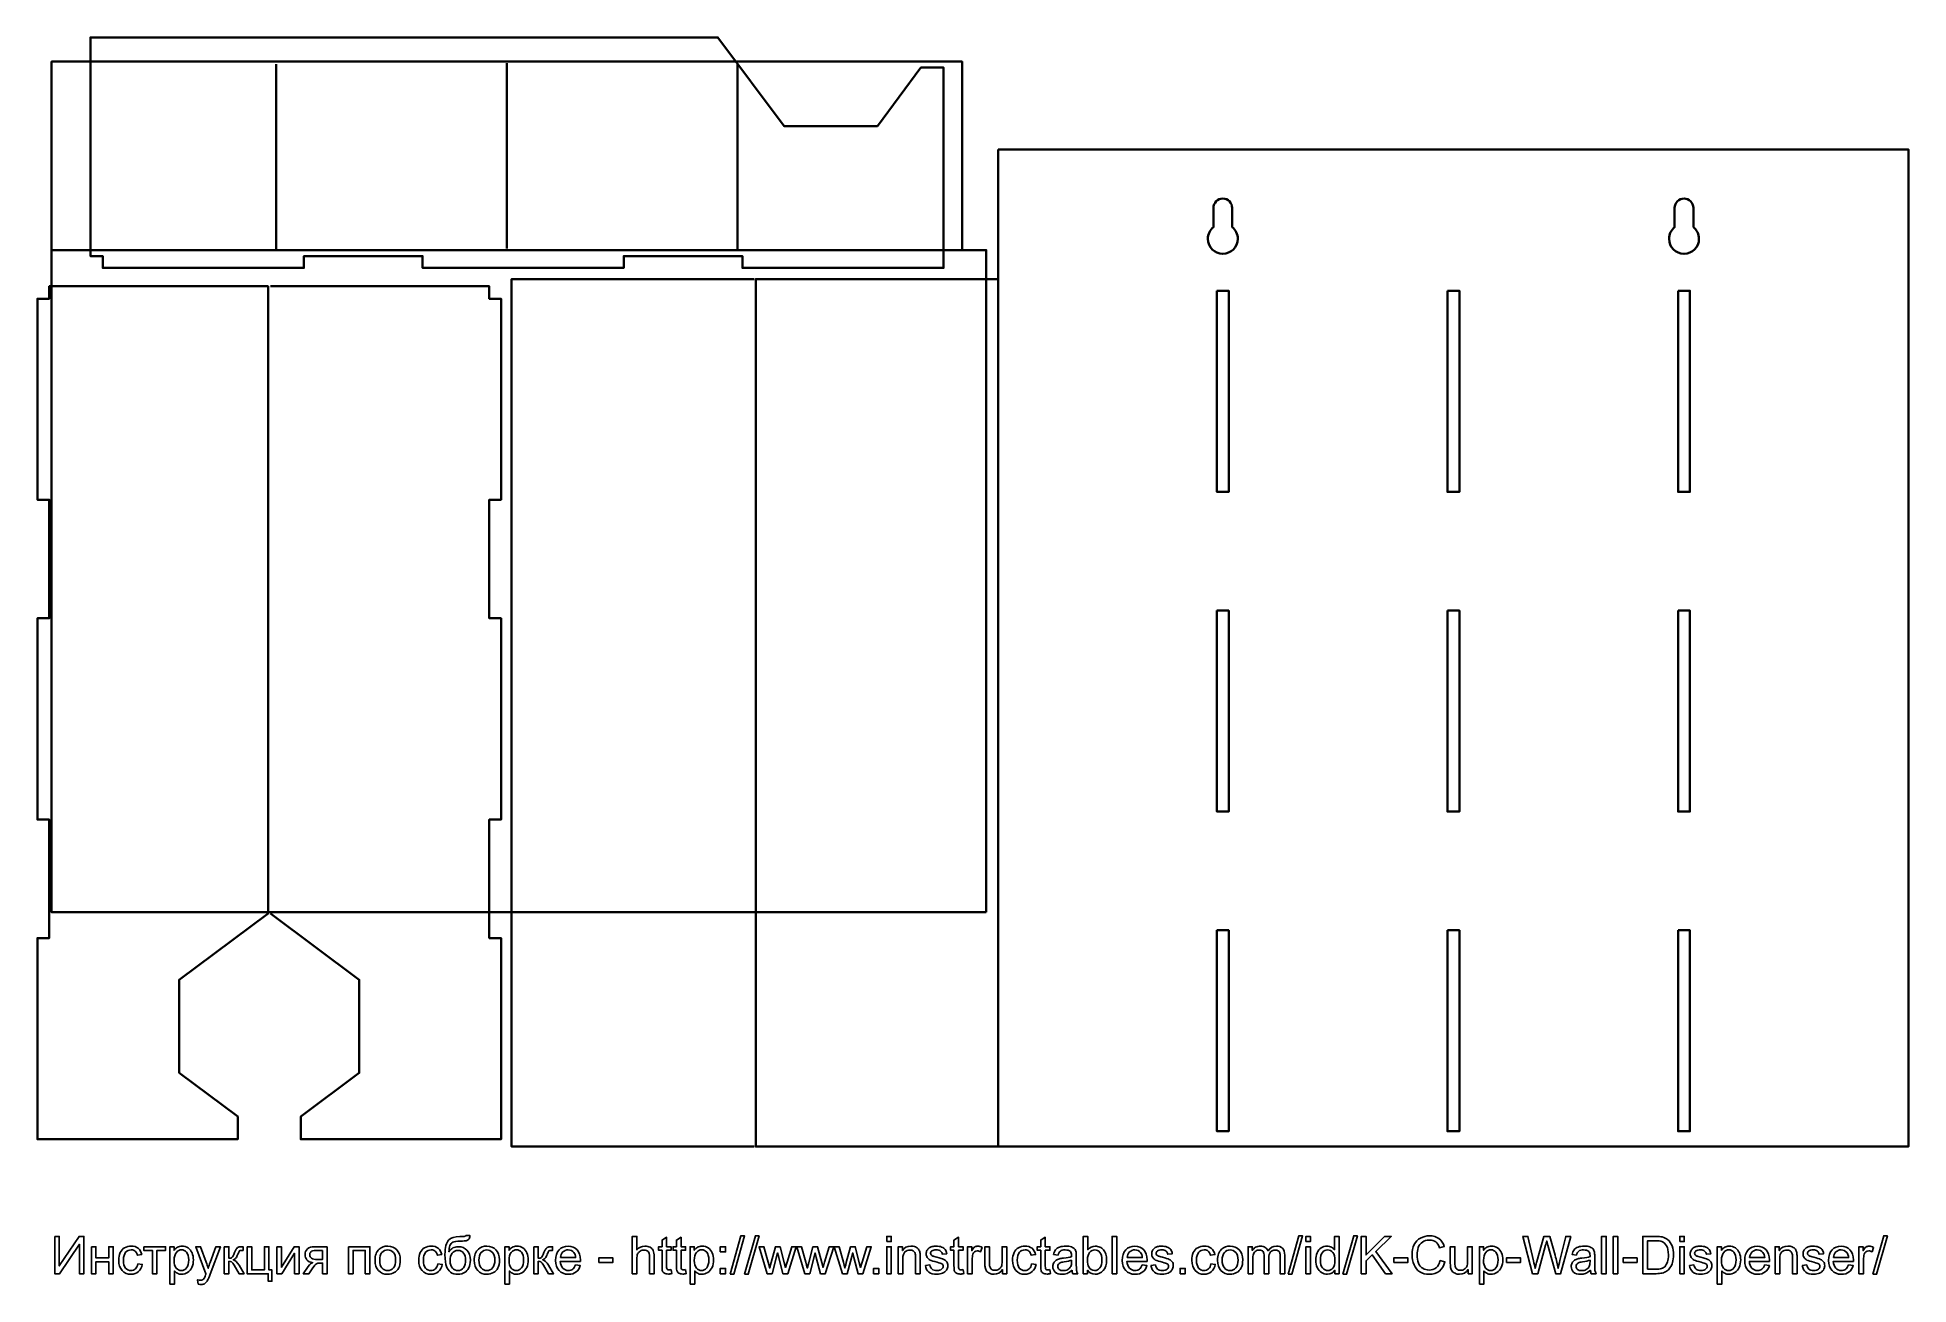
# Model space of a CAD drawing. Header units: centimetres. Extents: x -25 to 25, y -18.5 to 14.8.
import ezdxf

# ---------------------------------------------------------------- set-up
doc = ezdxf.new("R2010")
doc.units = ezdxf.units.CM
doc.header["$MEASUREMENT"] = 0
doc.layers.add('layer 1', color=7, linetype='Continuous')

msp = doc.modelspace()

# ---------------------------------------------------------------- linework, layer by layer
at = {"layer": 'layer 1', "color": 242, "lineweight": 35}
for points, knots in [([(-2.55597, 12.45712), (-2.55597, 12.45712), (-1.39093, 14.0211), (-1.39093, 14.0211), (-1.39093, 14.0211), (-1.39093, 14.0211), (-0.78723, 14.0211), (-0.78723, 14.0211), (-0.78723, 14.0211), (-0.78723, 14.0211), (-0.78723, 8.98318), (-0.78723, 8.98318), (-0.78723, 8.98318), (-0.78723, 8.98318), (-0.78723, 8.66544), (-0.78723, 8.66544), (-0.78723, 8.66544), (-0.78723, 8.66544), (-6.16407, 8.66544), (-6.16407, 8.66544), (-6.16407, 8.66544), (-6.16407, 8.66544), (-6.16407, 8.98318), (-6.16407, 8.98318), (-6.16407, 8.98318), (-6.16407, 8.98318), (-9.3344, 8.98318), (-9.3344, 8.98318), (-9.3344, 8.98318), (-9.3344, 8.98318), (-9.3344, 8.66544), (-9.3344, 8.66544), (-9.3344, 8.66544), (-9.3344, 8.66544), (-14.71124, 8.66544), (-14.71124, 8.66544), (-14.71124, 8.66544), (-14.71124, 8.66544), (-14.71124, 8.98318), (-14.71124, 8.98318), (-14.71124, 8.98318), (-14.71124, 8.98318), (-17.8851, 8.98318), (-17.8851, 8.98318), (-17.8851, 8.98318), (-17.8851, 8.98318), (-17.8851, 8.66544), (-17.8851, 8.66544), (-17.8851, 8.66544), (-17.8851, 8.66544), (-23.26194, 8.66544), (-23.26194, 8.66544), (-23.26194, 8.66544), (-23.26194, 8.66544), (-23.26194, 8.98318), (-23.26194, 8.98318), (-23.26194, 8.98318), (-23.26194, 8.98318), (-23.5938, 8.98318), (-23.5938, 8.98318), (-23.5938, 8.98318), (-23.5938, 8.98318), (-23.5938, 14.82957), (-23.5938, 14.82957), (-23.5938, 14.82957), (-23.5938, 14.82957), (-6.82073, 14.82957), (-6.82073, 14.82957), (-6.82073, 14.82957), (-6.82073, 14.82957), (-5.04846, 12.45712), (-5.04846, 12.45712), (-5.04846, 12.45712), (-5.04846, 12.45712), (-2.55597, 12.45712), (-2.55597, 12.45712)], [0, 0, 0, 0, 0.05, 0.05, 0.05, 0.05, 0.1, 0.1, 0.1, 0.1, 0.15, 0.15, 0.15, 0.15, 0.2, 0.2, 0.2, 0.2, 0.25, 0.25, 0.25, 0.25, 0.3, 0.3, 0.3, 0.3, 0.35, 0.35, 0.35, 0.35, 0.4, 0.4, 0.4, 0.4, 0.45, 0.45, 0.45, 0.45, 0.5, 0.5, 0.5, 0.5, 0.55, 0.55, 0.55, 0.55, 0.6, 0.6, 0.6, 0.6, 0.65, 0.65, 0.65, 0.65, 0.7, 0.7, 0.7, 0.7, 0.75, 0.75, 0.75, 0.75, 0.8, 0.8, 0.8, 0.8, 0.85, 0.85, 0.85, 0.85, 0.9, 0.9, 0.9, 0.9, 1, 1, 1, 1]), ([(-24.62987, 9.14346), (-24.62987, 9.14346), (-24.62987, 14.18139), (-24.62987, 14.18139), (-24.62987, 14.18139), (-24.62987, 14.18139), (-0.29109, 14.18139), (-0.29109, 14.18139), (-0.29109, 14.18139), (-0.29109, 14.18139), (-0.29109, 9.14346), (-0.29109, 9.14346)], [0, 0, 0, 0, 0.25, 0.25, 0.25, 0.25, 0.5, 0.5, 0.5, 0.5, 1, 1, 1, 1]), ([(0.67501, 11.82863), (0.67501, 11.82863), (25.0088, 11.82863), (25.0088, 11.82863), (25.0088, 11.82863), (25.0088, 11.82863), (25.0088, -14.82707), (25.0088, -14.82707), (25.0088, -14.82707), (25.0088, -14.82707), (0.67501, -14.82707), (0.67501, -14.82707), (0.67501, -14.82707), (0.67501, -14.82707), (0.67501, 11.82863), (0.67501, 11.82863)], [0, 0, 0, 0, 0.2, 0.2, 0.2, 0.2, 0.4, 0.4, 0.4, 0.4, 0.6, 0.6, 0.6, 0.6, 1, 1, 1, 1]), ([(6.92778, 10.27026), (6.92778, 10.40834), (6.81585, 10.52026), (6.67778, 10.52026), (6.67778, 10.52026), (6.53971, 10.52026), (6.42778, 10.40834), (6.42778, 10.27026)], [0, 0, 0, 0, 0.33333333, 0.33333333, 0.33333333, 0.33333333, 1, 1, 1, 1]), ([(19.25603, 10.27026), (19.25603, 10.40834), (19.14411, 10.52026), (19.00603, 10.52026), (19.00603, 10.52026), (18.86796, 10.52026), (18.75603, 10.40834), (18.75603, 10.27026)], [0, 0, 0, 0, 0.33333333, 0.33333333, 0.33333333, 0.33333333, 1, 1, 1, 1]), ([(6.42778, 10.27026), (6.42778, 10.27026), (6.42778, 9.75413), (6.42778, 9.75413), (6.42778, 9.75413), (6.42778, 9.75413), (6.42765, 9.75431), (6.42765, 9.75431)], [0, 0, 0, 0, 0.33333333, 0.33333333, 0.33333333, 0.33333333, 1, 1, 1, 1]), ([(18.75603, 10.27026), (18.75603, 10.27026), (18.75603, 9.75413), (18.75603, 9.75413), (18.75603, 9.75413), (18.75603, 9.75413), (18.75591, 9.75431), (18.75591, 9.75431)], [0, 0, 0, 0, 0.33333333, 0.33333333, 0.33333333, 0.33333333, 1, 1, 1, 1]), ([(6.42765, 9.75431), (6.33628, 9.681), (6.27778, 9.56841), (6.27778, 9.44215), (6.27778, 9.44215), (6.27778, 9.22123), (6.45687, 9.04215), (6.67778, 9.04215), (6.67778, 9.04215), (6.89869, 9.04215), (7.07778, 9.22123), (7.07778, 9.44215), (7.07778, 9.44215), (7.07778, 9.56835), (7.01933, 9.68091), (6.92803, 9.75422)], [0, 0, 0, 0, 0.2, 0.2, 0.2, 0.2, 0.4, 0.4, 0.4, 0.4, 0.6, 0.6, 0.6, 0.6, 1, 1, 1, 1]), ([(18.75591, 9.75431), (18.66453, 9.681), (18.60603, 9.56841), (18.60603, 9.44215), (18.60603, 9.44215), (18.60603, 9.22123), (18.78512, 9.04215), (19.00603, 9.04215), (19.00603, 9.04215), (19.22695, 9.04215), (19.40603, 9.22123), (19.40603, 9.44215), (19.40603, 9.44215), (19.40603, 9.56835), (19.34759, 9.68091), (19.25628, 9.75422)], [0, 0, 0, 0, 0.2, 0.2, 0.2, 0.2, 0.4, 0.4, 0.4, 0.4, 0.6, 0.6, 0.6, 0.6, 1, 1, 1, 1]), ([(0.35213, -8.56191), (0.35213, -8.56191), (-24.62987, -8.56191), (-24.62987, -8.56191), (-24.62987, -8.56191), (-24.62987, -8.56191), (-24.62987, 9.14346), (-24.62987, 9.14346), (-24.62987, 9.14346), (-24.62987, 9.14346), (0.35213, 9.14346), (0.35213, 9.14346), (0.35213, 9.14346), (0.35213, 9.14346), (0.35213, -8.56191), (0.35213, -8.56191)], [0, 0, 0, 0, 0.2, 0.2, 0.2, 0.2, 0.4, 0.4, 0.4, 0.4, 0.6, 0.6, 0.6, 0.6, 1, 1, 1, 1]), ([(-21.2171, -12.85955), (-21.2171, -12.85955), (-19.65312, -14.02812), (-19.65312, -14.02812), (-19.65312, -14.02812), (-19.65312, -14.02812), (-19.65312, -14.63183), (-19.65312, -14.63183), (-19.65312, -14.63183), (-19.65312, -14.63183), (-24.69104, -14.63183), (-24.69104, -14.63183), (-24.69104, -14.63183), (-24.69104, -14.63183), (-25.00878, -14.63183), (-25.00878, -14.63183), (-25.00878, -14.63183), (-25.00878, -14.63183), (-25.00878, -9.25498), (-25.00878, -9.25498), (-25.00878, -9.25498), (-25.00878, -9.25498), (-24.69104, -9.25498), (-24.69104, -9.25498), (-24.69104, -9.25498), (-24.69104, -9.25498), (-24.69104, -6.08466), (-24.69104, -6.08466), (-24.69104, -6.08466), (-24.69104, -6.08466), (-25.00878, -6.08466), (-25.00878, -6.08466), (-25.00878, -6.08466), (-25.00878, -6.08466), (-25.00878, -0.70428), (-25.00878, -0.70428), (-25.00878, -0.70428), (-25.00878, -0.70428), (-24.69104, -0.70428), (-24.69104, -0.70428), (-24.69104, -0.70428), (-24.69104, -0.70428), (-24.69104, 2.46603), (-24.69104, 2.46603), (-24.69104, 2.46603), (-24.69104, 2.46603), (-25.00878, 2.46603), (-25.00878, 2.46603), (-25.00878, 2.46603), (-25.00878, 2.46603), (-25.00878, 7.84287), (-25.00878, 7.84287), (-25.00878, 7.84287), (-25.00878, 7.84287), (-24.69104, 7.84287), (-24.69104, 7.84287), (-24.69104, 7.84287), (-24.69104, 7.84287), (-24.69104, 8.17473), (-24.69104, 8.17473), (-24.69104, 8.17473), (-24.69104, 8.17473), (-18.84465, 8.17473), (-18.84465, 8.17473), (-18.84465, 8.17473), (-18.84465, 8.17473), (-18.84465, -8.59832), (-18.84465, -8.59832), (-18.84465, -8.59832), (-18.84465, -8.59832), (-21.2171, -10.3706), (-21.2171, -10.3706), (-21.2171, -10.3706), (-21.2171, -10.3706), (-21.2171, -12.85955), (-21.2171, -12.85955)], [0, 0, 0, 0, 0.05, 0.05, 0.05, 0.05, 0.1, 0.1, 0.1, 0.1, 0.15, 0.15, 0.15, 0.15, 0.2, 0.2, 0.2, 0.2, 0.25, 0.25, 0.25, 0.25, 0.3, 0.3, 0.3, 0.3, 0.35, 0.35, 0.35, 0.35, 0.4, 0.4, 0.4, 0.4, 0.45, 0.45, 0.45, 0.45, 0.5, 0.5, 0.5, 0.5, 0.55, 0.55, 0.55, 0.55, 0.6, 0.6, 0.6, 0.6, 0.65, 0.65, 0.65, 0.65, 0.7, 0.7, 0.7, 0.7, 0.75, 0.75, 0.75, 0.75, 0.8, 0.8, 0.8, 0.8, 0.85, 0.85, 0.85, 0.85, 0.9, 0.9, 0.9, 0.9, 1, 1, 1, 1]), ([(-18.77757, -8.59832), (-18.77757, -8.59832), (-16.40513, -10.3706), (-16.40513, -10.3706), (-16.40513, -10.3706), (-16.40513, -10.3706), (-16.40513, -12.85955), (-16.40513, -12.85955), (-16.40513, -12.85955), (-16.40513, -12.85955), (-17.9691, -14.02812), (-17.9691, -14.02812), (-17.9691, -14.02812), (-17.9691, -14.02812), (-17.9691, -14.63183), (-17.9691, -14.63183), (-17.9691, -14.63183), (-17.9691, -14.63183), (-12.93118, -14.63183), (-12.93118, -14.63183), (-12.93118, -14.63183), (-12.93118, -14.63183), (-12.61345, -14.63183), (-12.61345, -14.63183), (-12.61345, -14.63183), (-12.61345, -14.63183), (-12.61345, -9.25498), (-12.61345, -9.25498), (-12.61345, -9.25498), (-12.61345, -9.25498), (-12.93118, -9.25498), (-12.93118, -9.25498), (-12.93118, -9.25498), (-12.93118, -9.25498), (-12.93118, -6.08466), (-12.93118, -6.08466), (-12.93118, -6.08466), (-12.93118, -6.08466), (-12.61345, -6.08466), (-12.61345, -6.08466), (-12.61345, -6.08466), (-12.61345, -6.08466), (-12.61345, -0.70428), (-12.61345, -0.70428), (-12.61345, -0.70428), (-12.61345, -0.70428), (-12.93118, -0.70428), (-12.93118, -0.70428), (-12.93118, -0.70428), (-12.93118, -0.70428), (-12.93118, 2.46603), (-12.93118, 2.46603), (-12.93118, 2.46603), (-12.93118, 2.46603), (-12.61345, 2.46603), (-12.61345, 2.46603), (-12.61345, 2.46603), (-12.61345, 2.46603), (-12.61345, 7.84287), (-12.61345, 7.84287), (-12.61345, 7.84287), (-12.61345, 7.84287), (-12.93118, 7.84287), (-12.93118, 7.84287), (-12.93118, 7.84287), (-12.93118, 7.84287), (-12.93118, 8.17473), (-12.93118, 8.17473), (-12.93118, 8.17473), (-12.93118, 8.17473), (-18.77757, 8.17473), (-18.77757, 8.17473)], [0, 0, 0, 0, 0.05263158, 0.05263158, 0.05263158, 0.05263158, 0.10526316, 0.10526316, 0.10526316, 0.10526316, 0.15789474, 0.15789474, 0.15789474, 0.15789474, 0.21052632, 0.21052632, 0.21052632, 0.21052632, 0.26315789, 0.26315789, 0.26315789, 0.26315789, 0.31578947, 0.31578947, 0.31578947, 0.31578947, 0.36842105, 0.36842105, 0.36842105, 0.36842105, 0.42105263, 0.42105263, 0.42105263, 0.42105263, 0.47368421, 0.47368421, 0.47368421, 0.47368421, 0.52631579, 0.52631579, 0.52631579, 0.52631579, 0.57894737, 0.57894737, 0.57894737, 0.57894737, 0.63157895, 0.63157895, 0.63157895, 0.63157895, 0.68421053, 0.68421053, 0.68421053, 0.68421053, 0.73684211, 0.73684211, 0.73684211, 0.73684211, 0.78947368, 0.78947368, 0.78947368, 0.78947368, 0.84210526, 0.84210526, 0.84210526, 0.84210526, 0.89473684, 0.89473684, 0.89473684, 0.89473684, 1, 1, 1, 1]), ([(-5.85171, -14.82957), (-5.85171, -14.82957), (-12.33358, -14.82957), (-12.33358, -14.82957), (-12.33358, -14.82957), (-12.33358, -14.82957), (-12.33358, 8.36534), (-12.33358, 8.36534), (-12.33358, 8.36534), (-12.33358, 8.36534), (-5.85171, 8.36534), (-5.85171, 8.36534)], [0, 0, 0, 0, 0.25, 0.25, 0.25, 0.25, 0.5, 0.5, 0.5, 0.5, 1, 1, 1, 1]), ([(0.67252, -14.82957), (0.67252, -14.82957), (-5.80935, -14.82957), (-5.80935, -14.82957), (-5.80935, -14.82957), (-5.80935, -14.82957), (-5.80935, 8.36534), (-5.80935, 8.36534), (-5.80935, 8.36534), (-5.80935, 8.36534), (0.67252, 8.36534), (0.67252, 8.36534)], [0, 0, 0, 0, 0.25, 0.25, 0.25, 0.25, 0.5, 0.5, 0.5, 0.5, 1, 1, 1, 1]), ([(6.51891, 8.05466), (6.51891, 8.05466), (6.83665, 8.05466), (6.83665, 8.05466), (6.83665, 8.05466), (6.83665, 8.05466), (6.83665, 2.67782), (6.83665, 2.67782), (6.83665, 2.67782), (6.83665, 2.67782), (6.51891, 2.67782), (6.51891, 2.67782), (6.51891, 2.67782), (6.51891, 2.67782), (6.51891, 8.05466), (6.51891, 8.05466)], [0, 0, 0, 0, 0.2, 0.2, 0.2, 0.2, 0.4, 0.4, 0.4, 0.4, 0.6, 0.6, 0.6, 0.6, 1, 1, 1, 1]), ([(12.68304, 8.05466), (12.68304, 8.05466), (13.00078, 8.05466), (13.00078, 8.05466), (13.00078, 8.05466), (13.00078, 8.05466), (13.00078, 2.67782), (13.00078, 2.67782), (13.00078, 2.67782), (13.00078, 2.67782), (12.68304, 2.67782), (12.68304, 2.67782), (12.68304, 2.67782), (12.68304, 2.67782), (12.68304, 8.05466), (12.68304, 8.05466)], [0, 0, 0, 0, 0.2, 0.2, 0.2, 0.2, 0.4, 0.4, 0.4, 0.4, 0.6, 0.6, 0.6, 0.6, 1, 1, 1, 1]), ([(18.84717, 8.05466), (18.84717, 8.05466), (19.1649, 8.05466), (19.1649, 8.05466), (19.1649, 8.05466), (19.1649, 8.05466), (19.1649, 2.67782), (19.1649, 2.67782), (19.1649, 2.67782), (19.1649, 2.67782), (18.84717, 2.67782), (18.84717, 2.67782), (18.84717, 2.67782), (18.84717, 2.67782), (18.84717, 8.05466), (18.84717, 8.05466)], [0, 0, 0, 0, 0.2, 0.2, 0.2, 0.2, 0.4, 0.4, 0.4, 0.4, 0.6, 0.6, 0.6, 0.6, 1, 1, 1, 1]), ([(6.51891, -0.49603), (6.51891, -0.49603), (6.83665, -0.49603), (6.83665, -0.49603), (6.83665, -0.49603), (6.83665, -0.49603), (6.83665, -5.87287), (6.83665, -5.87287), (6.83665, -5.87287), (6.83665, -5.87287), (6.51891, -5.87287), (6.51891, -5.87287), (6.51891, -5.87287), (6.51891, -5.87287), (6.51891, -0.49603), (6.51891, -0.49603)], [0, 0, 0, 0, 0.2, 0.2, 0.2, 0.2, 0.4, 0.4, 0.4, 0.4, 0.6, 0.6, 0.6, 0.6, 1, 1, 1, 1]), ([(12.68304, -0.49603), (12.68304, -0.49603), (13.00078, -0.49603), (13.00078, -0.49603), (13.00078, -0.49603), (13.00078, -0.49603), (13.00078, -5.87287), (13.00078, -5.87287), (13.00078, -5.87287), (13.00078, -5.87287), (12.68304, -5.87287), (12.68304, -5.87287), (12.68304, -5.87287), (12.68304, -5.87287), (12.68304, -0.49603), (12.68304, -0.49603)], [0, 0, 0, 0, 0.2, 0.2, 0.2, 0.2, 0.4, 0.4, 0.4, 0.4, 0.6, 0.6, 0.6, 0.6, 1, 1, 1, 1]), ([(18.84717, -0.49603), (18.84717, -0.49603), (19.1649, -0.49603), (19.1649, -0.49603), (19.1649, -0.49603), (19.1649, -0.49603), (19.1649, -5.87287), (19.1649, -5.87287), (19.1649, -5.87287), (19.1649, -5.87287), (18.84717, -5.87287), (18.84717, -5.87287), (18.84717, -5.87287), (18.84717, -5.87287), (18.84717, -0.49603), (18.84717, -0.49603)], [0, 0, 0, 0, 0.2, 0.2, 0.2, 0.2, 0.4, 0.4, 0.4, 0.4, 0.6, 0.6, 0.6, 0.6, 1, 1, 1, 1]), ([(6.51891, -9.04319), (6.51891, -9.04319), (6.83665, -9.04319), (6.83665, -9.04319), (6.83665, -9.04319), (6.83665, -9.04319), (6.83665, -14.42004), (6.83665, -14.42004), (6.83665, -14.42004), (6.83665, -14.42004), (6.51891, -14.42004), (6.51891, -14.42004), (6.51891, -14.42004), (6.51891, -14.42004), (6.51891, -9.04319), (6.51891, -9.04319)], [0, 0, 0, 0, 0.2, 0.2, 0.2, 0.2, 0.4, 0.4, 0.4, 0.4, 0.6, 0.6, 0.6, 0.6, 1, 1, 1, 1]), ([(12.68304, -9.04319), (12.68304, -9.04319), (13.00078, -9.04319), (13.00078, -9.04319), (13.00078, -9.04319), (13.00078, -9.04319), (13.00078, -14.42004), (13.00078, -14.42004), (13.00078, -14.42004), (13.00078, -14.42004), (12.68304, -14.42004), (12.68304, -14.42004), (12.68304, -14.42004), (12.68304, -14.42004), (12.68304, -9.04319), (12.68304, -9.04319)], [0, 0, 0, 0, 0.2, 0.2, 0.2, 0.2, 0.4, 0.4, 0.4, 0.4, 0.6, 0.6, 0.6, 0.6, 1, 1, 1, 1]), ([(18.84717, -9.04319), (18.84717, -9.04319), (19.1649, -9.04319), (19.1649, -9.04319), (19.1649, -9.04319), (19.1649, -9.04319), (19.1649, -14.42004), (19.1649, -14.42004), (19.1649, -14.42004), (19.1649, -14.42004), (18.84717, -14.42004), (18.84717, -14.42004), (18.84717, -14.42004), (18.84717, -14.42004), (18.84717, -9.04319), (18.84717, -9.04319)], [0, 0, 0, 0, 0.2, 0.2, 0.2, 0.2, 0.4, 0.4, 0.4, 0.4, 0.6, 0.6, 0.6, 0.6, 1, 1, 1, 1])]:
    msp.add_open_spline(points, degree=3, knots=knots, dxfattribs=at)
at = {"layer": 'layer 1', "color": 143, "lineweight": 35}
for points in [[(-18.62461, 9.15052), (-18.62461, 9.15052), (-18.62461, 14.11078), (-18.62461, 14.11078)], [(-12.46048, 9.1823), (-12.46048, 9.1823), (-12.46048, 14.14255), (-12.46048, 14.14255)], [(-6.29635, 9.15052), (-6.29635, 9.15052), (-6.29635, 14.11078), (-6.29635, 14.11078)]]:
    msp.add_open_spline(points, degree=3, dxfattribs=at)
at = {"layer": 'layer 1', "color": 242, "lineweight": 35}
for points in [[(6.92778, 9.75413), (6.92778, 9.75413), (6.92778, 10.27026), (6.92778, 10.27026)], [(19.25603, 9.75413), (19.25603, 9.75413), (19.25603, 10.27026), (19.25603, 10.27026)]]:
    msp.add_open_spline(points, degree=3, dxfattribs=at)
at = {"layer": 'layer 1', "color": 250}
for points, knots in [([(-24.547, -17.23277), (-24.547, -17.23277), (-24.42741, -17.23277), (-24.42741, -17.23277), (-24.42741, -17.23277), (-24.42741, -17.23277), (-24.42741, -18.02119), (-24.42741, -18.02119), (-24.42741, -18.02119), (-24.42741, -18.02119), (-23.89739, -17.23277), (-23.89739, -17.23277), (-23.89739, -17.23277), (-23.89739, -17.23277), (-23.76692, -17.23277), (-23.76692, -17.23277), (-23.76692, -17.23277), (-23.76692, -17.23277), (-23.76692, -18.22838), (-23.76692, -18.22838), (-23.76692, -18.22838), (-23.76692, -18.22838), (-23.8865, -18.22838), (-23.8865, -18.22838), (-23.8865, -18.22838), (-23.8865, -18.22838), (-23.8865, -17.44204), (-23.8865, -17.44204), (-23.8865, -17.44204), (-23.8865, -17.44204), (-24.41513, -18.22838), (-24.41513, -18.22838), (-24.41513, -18.22838), (-24.41513, -18.22838), (-24.547, -18.22838), (-24.547, -18.22838), (-24.547, -18.22838), (-24.547, -18.22838), (-24.547, -17.23277), (-24.547, -17.23277)], [0, 0, 0, 0, 0.09090909, 0.09090909, 0.09090909, 0.09090909, 0.18181818, 0.18181818, 0.18181818, 0.18181818, 0.27272727, 0.27272727, 0.27272727, 0.27272727, 0.36363636, 0.36363636, 0.36363636, 0.36363636, 0.45454545, 0.45454545, 0.45454545, 0.45454545, 0.54545455, 0.54545455, 0.54545455, 0.54545455, 0.63636364, 0.63636364, 0.63636364, 0.63636364, 0.72727273, 0.72727273, 0.72727273, 0.72727273, 0.81818182, 0.81818182, 0.81818182, 0.81818182, 1, 1, 1, 1]), ([(-22.32634, -17.96418), (-22.32634, -17.96418), (-22.20675, -17.98087), (-22.20675, -17.98087), (-22.20675, -17.98087), (-22.21996, -18.06314), (-22.25334, -18.12734), (-22.30734, -18.17392), (-22.30734, -18.17392), (-22.36133, -18.2205), (-22.42785, -18.24368), (-22.50641, -18.24368), (-22.50641, -18.24368), (-22.60491, -18.24368), (-22.68417, -18.21146), (-22.74396, -18.14703), (-22.74396, -18.14703), (-22.80398, -18.08261), (-22.83388, -17.99037), (-22.83388, -17.87032), (-22.83388, -17.87032), (-22.83388, -17.79245), (-22.8209, -17.72455), (-22.79518, -17.66615), (-22.79518, -17.66615), (-22.76945, -17.60798), (-22.73029, -17.56417), (-22.67745, -17.53521), (-22.67745, -17.53521), (-22.62484, -17.506), (-22.56759, -17.4914), (-22.50548, -17.4914), (-22.50548, -17.4914), (-22.42738, -17.4914), (-22.36319, -17.5111), (-22.31359, -17.55073), (-22.31359, -17.55073), (-22.26377, -17.59036), (-22.23178, -17.64668), (-22.21788, -17.71945), (-22.21788, -17.71945), (-22.21788, -17.71945), (-22.33607, -17.73753), (-22.33607, -17.73753), (-22.33607, -17.73753), (-22.34743, -17.68909), (-22.36736, -17.6527), (-22.39633, -17.62814), (-22.39633, -17.62814), (-22.42507, -17.6038), (-22.45983, -17.59152), (-22.50062, -17.59152), (-22.50062, -17.59152), (-22.56226, -17.59152), (-22.61232, -17.61354), (-22.65103, -17.65757), (-22.65103, -17.65757), (-22.6895, -17.70184), (-22.70873, -17.77136), (-22.70873, -17.86684), (-22.70873, -17.86684), (-22.70873, -17.96372), (-22.69019, -18.03394), (-22.65311, -18.07774), (-22.65311, -18.07774), (-22.6158, -18.12154), (-22.56736, -18.14356), (-22.5078, -18.14356), (-22.5078, -18.14356), (-22.4596, -18.14356), (-22.4195, -18.12896), (-22.38752, -18.09953), (-22.38752, -18.09953), (-22.35531, -18.07032), (-22.33491, -18.02513), (-22.32634, -17.96418)], [0, 0, 0, 0, 0.05, 0.05, 0.05, 0.05, 0.1, 0.1, 0.1, 0.1, 0.15, 0.15, 0.15, 0.15, 0.2, 0.2, 0.2, 0.2, 0.25, 0.25, 0.25, 0.25, 0.3, 0.3, 0.3, 0.3, 0.35, 0.35, 0.35, 0.35, 0.4, 0.4, 0.4, 0.4, 0.45, 0.45, 0.45, 0.45, 0.5, 0.5, 0.5, 0.5, 0.55, 0.55, 0.55, 0.55, 0.6, 0.6, 0.6, 0.6, 0.65, 0.65, 0.65, 0.65, 0.7, 0.7, 0.7, 0.7, 0.75, 0.75, 0.75, 0.75, 0.8, 0.8, 0.8, 0.8, 0.85, 0.85, 0.85, 0.85, 0.9, 0.9, 0.9, 0.9, 1, 1, 1, 1]), ([(-21.46561, -18.50509), (-21.46561, -18.50509), (-21.46561, -17.5067), (-21.46561, -17.5067), (-21.46561, -17.5067), (-21.46561, -17.5067), (-21.35436, -17.5067), (-21.35436, -17.5067), (-21.35436, -17.5067), (-21.35436, -17.5067), (-21.35436, -17.60149), (-21.35436, -17.60149), (-21.35436, -17.60149), (-21.32818, -17.56487), (-21.29851, -17.53729), (-21.26537, -17.51898), (-21.26537, -17.51898), (-21.23246, -17.50067), (-21.19237, -17.4914), (-21.14532, -17.4914), (-21.14532, -17.4914), (-21.08368, -17.4914), (-21.02945, -17.50716), (-20.9824, -17.53891), (-20.9824, -17.53891), (-20.93535, -17.57043), (-20.8999, -17.61516), (-20.87579, -17.67264), (-20.87579, -17.67264), (-20.85192, -17.73034), (-20.83987, -17.79338), (-20.83987, -17.86221), (-20.83987, -17.86221), (-20.83987, -17.93568), (-20.85308, -18.00196), (-20.8795, -18.06105), (-20.8795, -18.06105), (-20.90592, -18.11992), (-20.94439, -18.16511), (-20.99491, -18.19663), (-20.99491, -18.19663), (-21.04521, -18.22792), (-21.09828, -18.24368), (-21.1539, -18.24368), (-21.1539, -18.24368), (-21.19469, -18.24368), (-21.2313, -18.2351), (-21.26352, -18.21795), (-21.26352, -18.21795), (-21.29596, -18.2008), (-21.32238, -18.17925), (-21.34324, -18.15306), (-21.34324, -18.15306), (-21.34324, -18.15306), (-21.34324, -18.50509), (-21.34324, -18.50509), (-21.34324, -18.50509), (-21.34324, -18.50509), (-21.46561, -18.50509), (-21.46561, -18.50509)], [0, 0, 0, 0, 0.0625, 0.0625, 0.0625, 0.0625, 0.125, 0.125, 0.125, 0.125, 0.1875, 0.1875, 0.1875, 0.1875, 0.25, 0.25, 0.25, 0.25, 0.3125, 0.3125, 0.3125, 0.3125, 0.375, 0.375, 0.375, 0.375, 0.4375, 0.4375, 0.4375, 0.4375, 0.5, 0.5, 0.5, 0.5, 0.5625, 0.5625, 0.5625, 0.5625, 0.625, 0.625, 0.625, 0.625, 0.6875, 0.6875, 0.6875, 0.6875, 0.75, 0.75, 0.75, 0.75, 0.8125, 0.8125, 0.8125, 0.8125, 0.875, 0.875, 0.875, 0.875, 1, 1, 1, 1]), ([(-15.9844, -17.86754), (-15.9844, -17.73428), (-15.94732, -17.63555), (-15.87293, -17.57136), (-15.87293, -17.57136), (-15.81105, -17.51806), (-15.73527, -17.4914), (-15.64604, -17.4914), (-15.64604, -17.4914), (-15.54708, -17.4914), (-15.46597, -17.52385), (-15.40293, -17.58874), (-15.40293, -17.58874), (-15.34013, -17.6534), (-15.30861, -17.74309), (-15.30861, -17.85734), (-15.30861, -17.85734), (-15.30861, -17.95004), (-15.32252, -18.02281), (-15.35033, -18.07589), (-15.35033, -18.07589), (-15.37814, -18.12896), (-15.41869, -18.17021), (-15.472, -18.19964), (-15.472, -18.19964), (-15.52507, -18.22908), (-15.58324, -18.24368), (-15.64604, -18.24368), (-15.64604, -18.24368), (-15.74709, -18.24368), (-15.82866, -18.21146), (-15.89101, -18.1468), (-15.89101, -18.1468), (-15.95335, -18.08214), (-15.9844, -17.98898), (-15.9844, -17.86754)], [0, 0, 0, 0, 0.1, 0.1, 0.1, 0.1, 0.2, 0.2, 0.2, 0.2, 0.3, 0.3, 0.3, 0.3, 0.4, 0.4, 0.4, 0.4, 0.5, 0.5, 0.5, 0.5, 0.6, 0.6, 0.6, 0.6, 0.7, 0.7, 0.7, 0.7, 0.8, 0.8, 0.8, 0.8, 1, 1, 1, 1]), ([(-14.30744, -17.96418), (-14.30744, -17.96418), (-14.18785, -17.98087), (-14.18785, -17.98087), (-14.18785, -17.98087), (-14.20106, -18.06314), (-14.23444, -18.12734), (-14.28844, -18.17392), (-14.28844, -18.17392), (-14.34243, -18.2205), (-14.40895, -18.24368), (-14.48751, -18.24368), (-14.48751, -18.24368), (-14.58601, -18.24368), (-14.66527, -18.21146), (-14.72506, -18.14703), (-14.72506, -18.14703), (-14.78508, -18.08261), (-14.81498, -17.99037), (-14.81498, -17.87032), (-14.81498, -17.87032), (-14.81498, -17.79245), (-14.802, -17.72455), (-14.77628, -17.66615), (-14.77628, -17.66615), (-14.75055, -17.60798), (-14.71139, -17.56417), (-14.65855, -17.53521), (-14.65855, -17.53521), (-14.60594, -17.506), (-14.54869, -17.4914), (-14.48658, -17.4914), (-14.48658, -17.4914), (-14.40848, -17.4914), (-14.34429, -17.5111), (-14.29469, -17.55073), (-14.29469, -17.55073), (-14.24487, -17.59036), (-14.21288, -17.64668), (-14.19898, -17.71945), (-14.19898, -17.71945), (-14.19898, -17.71945), (-14.31717, -17.73753), (-14.31717, -17.73753), (-14.31717, -17.73753), (-14.32853, -17.68909), (-14.34846, -17.6527), (-14.37743, -17.62814), (-14.37743, -17.62814), (-14.40617, -17.6038), (-14.44093, -17.59152), (-14.48172, -17.59152), (-14.48172, -17.59152), (-14.54336, -17.59152), (-14.59342, -17.61354), (-14.63213, -17.65757), (-14.63213, -17.65757), (-14.6706, -17.70184), (-14.68983, -17.77136), (-14.68983, -17.86684), (-14.68983, -17.86684), (-14.68983, -17.96372), (-14.67129, -18.03394), (-14.63421, -18.07774), (-14.63421, -18.07774), (-14.5969, -18.12154), (-14.54846, -18.14356), (-14.4889, -18.14356), (-14.4889, -18.14356), (-14.4407, -18.14356), (-14.4006, -18.12896), (-14.36862, -18.09953), (-14.36862, -18.09953), (-14.33641, -18.07032), (-14.31601, -18.02513), (-14.30744, -17.96418)], [0, 0, 0, 0, 0.05, 0.05, 0.05, 0.05, 0.1, 0.1, 0.1, 0.1, 0.15, 0.15, 0.15, 0.15, 0.2, 0.2, 0.2, 0.2, 0.25, 0.25, 0.25, 0.25, 0.3, 0.3, 0.3, 0.3, 0.35, 0.35, 0.35, 0.35, 0.4, 0.4, 0.4, 0.4, 0.45, 0.45, 0.45, 0.45, 0.5, 0.5, 0.5, 0.5, 0.55, 0.55, 0.55, 0.55, 0.6, 0.6, 0.6, 0.6, 0.65, 0.65, 0.65, 0.65, 0.7, 0.7, 0.7, 0.7, 0.75, 0.75, 0.75, 0.75, 0.8, 0.8, 0.8, 0.8, 0.85, 0.85, 0.85, 0.85, 0.9, 0.9, 0.9, 0.9, 1, 1, 1, 1]), ([(-13.55795, -17.20913), (-13.55795, -17.20913), (-13.44949, -17.21052), (-13.44949, -17.21052), (-13.44949, -17.21052), (-13.45436, -17.25896), (-13.46525, -17.29279), (-13.4817, -17.3118), (-13.4817, -17.3118), (-13.49816, -17.3308), (-13.51925, -17.34285), (-13.5452, -17.34841), (-13.5452, -17.34841), (-13.57116, -17.35374), (-13.62214, -17.35652), (-13.69793, -17.35652), (-13.69793, -17.35652), (-13.79851, -17.35652), (-13.86711, -17.36626), (-13.90373, -17.38572), (-13.90373, -17.38572), (-13.94011, -17.40519), (-13.96653, -17.43625), (-13.98252, -17.47889), (-13.98252, -17.47889), (-13.99851, -17.52176), (-14.00732, -17.57669), (-14.00917, -17.64413), (-14.00917, -17.64413), (-13.97835, -17.59824), (-13.94243, -17.56394), (-13.90118, -17.541), (-13.90118, -17.541), (-13.86016, -17.51806), (-13.81357, -17.5067), (-13.76212, -17.5067), (-13.76212, -17.5067), (-13.66757, -17.5067), (-13.58924, -17.53915), (-13.52713, -17.60404), (-13.52713, -17.60404), (-13.46525, -17.66893), (-13.43419, -17.75676), (-13.43419, -17.86777), (-13.43419, -17.86777), (-13.43419, -17.9519), (-13.44972, -18.02096), (-13.48101, -18.07473), (-13.48101, -18.07473), (-13.51229, -18.12849), (-13.54937, -18.17021), (-13.59225, -18.19964), (-13.59225, -18.19964), (-13.63489, -18.22908), (-13.69329, -18.24368), (-13.76699, -18.24368), (-13.76699, -18.24368), (-13.85274, -18.24368), (-13.91925, -18.22421), (-13.96676, -18.18504), (-13.96676, -18.18504), (-14.01427, -18.14588), (-14.05066, -18.09582), (-14.07615, -18.03487), (-14.07615, -18.03487), (-14.10141, -17.97391), (-14.11416, -17.86754), (-14.11416, -17.71621), (-14.11416, -17.71621), (-14.11416, -17.52594), (-14.08194, -17.39778), (-14.01775, -17.33173), (-14.01775, -17.33173), (-13.95355, -17.26568), (-13.85459, -17.23277), (-13.7211, -17.23277), (-13.7211, -17.23277), (-13.6379, -17.23277), (-13.59086, -17.23138), (-13.5795, -17.2286), (-13.5795, -17.2286), (-13.56838, -17.22582), (-13.56119, -17.21933), (-13.55795, -17.20913)], [0, 0, 0, 0, 0.04545455, 0.04545455, 0.04545455, 0.04545455, 0.09090909, 0.09090909, 0.09090909, 0.09090909, 0.13636364, 0.13636364, 0.13636364, 0.13636364, 0.18181818, 0.18181818, 0.18181818, 0.18181818, 0.22727273, 0.22727273, 0.22727273, 0.22727273, 0.27272727, 0.27272727, 0.27272727, 0.27272727, 0.31818182, 0.31818182, 0.31818182, 0.31818182, 0.36363636, 0.36363636, 0.36363636, 0.36363636, 0.40909091, 0.40909091, 0.40909091, 0.40909091, 0.45454545, 0.45454545, 0.45454545, 0.45454545, 0.5, 0.5, 0.5, 0.5, 0.54545455, 0.54545455, 0.54545455, 0.54545455, 0.59090909, 0.59090909, 0.59090909, 0.59090909, 0.63636364, 0.63636364, 0.63636364, 0.63636364, 0.68181818, 0.68181818, 0.68181818, 0.68181818, 0.72727273, 0.72727273, 0.72727273, 0.72727273, 0.77272727, 0.77272727, 0.77272727, 0.77272727, 0.81818182, 0.81818182, 0.81818182, 0.81818182, 0.86363636, 0.86363636, 0.86363636, 0.86363636, 0.90909091, 0.90909091, 0.90909091, 0.90909091, 1, 1, 1, 1]), ([(-13.33291, -17.86754), (-13.33291, -17.73428), (-13.29583, -17.63555), (-13.22144, -17.57136), (-13.22144, -17.57136), (-13.15956, -17.51806), (-13.08378, -17.4914), (-12.99455, -17.4914), (-12.99455, -17.4914), (-12.89559, -17.4914), (-12.81448, -17.52385), (-12.75144, -17.58874), (-12.75144, -17.58874), (-12.68864, -17.6534), (-12.65712, -17.74309), (-12.65712, -17.85734), (-12.65712, -17.85734), (-12.65712, -17.95004), (-12.67103, -18.02281), (-12.69884, -18.07589), (-12.69884, -18.07589), (-12.72665, -18.12896), (-12.7672, -18.17021), (-12.82051, -18.19964), (-12.82051, -18.19964), (-12.87358, -18.22908), (-12.93175, -18.24368), (-12.99455, -18.24368), (-12.99455, -18.24368), (-13.0956, -18.24368), (-13.17717, -18.21146), (-13.23952, -18.1468), (-13.23952, -18.1468), (-13.30186, -18.08214), (-13.33291, -17.98898), (-13.33291, -17.86754)], [0, 0, 0, 0, 0.1, 0.1, 0.1, 0.1, 0.2, 0.2, 0.2, 0.2, 0.3, 0.3, 0.3, 0.3, 0.4, 0.4, 0.4, 0.4, 0.5, 0.5, 0.5, 0.5, 0.6, 0.6, 0.6, 0.6, 0.7, 0.7, 0.7, 0.7, 0.8, 0.8, 0.8, 0.8, 1, 1, 1, 1]), ([(-12.51367, -18.50509), (-12.51367, -18.50509), (-12.51367, -17.5067), (-12.51367, -17.5067), (-12.51367, -17.5067), (-12.51367, -17.5067), (-12.40242, -17.5067), (-12.40242, -17.5067), (-12.40242, -17.5067), (-12.40242, -17.5067), (-12.40242, -17.60149), (-12.40242, -17.60149), (-12.40242, -17.60149), (-12.37624, -17.56487), (-12.34657, -17.53729), (-12.31343, -17.51898), (-12.31343, -17.51898), (-12.28052, -17.50067), (-12.24043, -17.4914), (-12.19338, -17.4914), (-12.19338, -17.4914), (-12.13174, -17.4914), (-12.07751, -17.50716), (-12.03046, -17.53891), (-12.03046, -17.53891), (-11.98341, -17.57043), (-11.94796, -17.61516), (-11.92385, -17.67264), (-11.92385, -17.67264), (-11.89998, -17.73034), (-11.88793, -17.79338), (-11.88793, -17.86221), (-11.88793, -17.86221), (-11.88793, -17.93568), (-11.90114, -18.00196), (-11.92756, -18.06105), (-11.92756, -18.06105), (-11.95398, -18.11992), (-11.99245, -18.16511), (-12.04297, -18.19663), (-12.04297, -18.19663), (-12.09327, -18.22792), (-12.14634, -18.24368), (-12.20196, -18.24368), (-12.20196, -18.24368), (-12.24275, -18.24368), (-12.27936, -18.2351), (-12.31158, -18.21795), (-12.31158, -18.21795), (-12.34402, -18.2008), (-12.37044, -18.17925), (-12.3913, -18.15306), (-12.3913, -18.15306), (-12.3913, -18.15306), (-12.3913, -18.50509), (-12.3913, -18.50509), (-12.3913, -18.50509), (-12.3913, -18.50509), (-12.51367, -18.50509), (-12.51367, -18.50509)], [0, 0, 0, 0, 0.0625, 0.0625, 0.0625, 0.0625, 0.125, 0.125, 0.125, 0.125, 0.1875, 0.1875, 0.1875, 0.1875, 0.25, 0.25, 0.25, 0.25, 0.3125, 0.3125, 0.3125, 0.3125, 0.375, 0.375, 0.375, 0.375, 0.4375, 0.4375, 0.4375, 0.4375, 0.5, 0.5, 0.5, 0.5, 0.5625, 0.5625, 0.5625, 0.5625, 0.625, 0.625, 0.625, 0.625, 0.6875, 0.6875, 0.6875, 0.6875, 0.75, 0.75, 0.75, 0.75, 0.8125, 0.8125, 0.8125, 0.8125, 0.875, 0.875, 0.875, 0.875, 1, 1, 1, 1]), ([(-10.62418, -17.99477), (-10.62418, -17.99477), (-10.49764, -18.01146), (-10.49764, -18.01146), (-10.49764, -18.01146), (-10.51734, -18.08492), (-10.55419, -18.14217), (-10.60796, -18.18272), (-10.60796, -18.18272), (-10.66173, -18.22328), (-10.73032, -18.24368), (-10.81399, -18.24368), (-10.81399, -18.24368), (-10.9192, -18.24368), (-11.00263, -18.21123), (-11.06428, -18.14634), (-11.06428, -18.14634), (-11.12593, -18.08168), (-11.15675, -17.9906), (-11.15675, -17.87357), (-11.15675, -17.87357), (-11.15675, -17.75259), (-11.1257, -17.6585), (-11.06335, -17.59175), (-11.06335, -17.59175), (-11.00101, -17.52478), (-10.92013, -17.4914), (-10.82071, -17.4914), (-10.82071, -17.4914), (-10.72453, -17.4914), (-10.64597, -17.52408), (-10.58502, -17.58967), (-10.58502, -17.58967), (-10.52406, -17.65525), (-10.49347, -17.74749), (-10.49347, -17.86638), (-10.49347, -17.86638), (-10.49347, -17.87357), (-10.4937, -17.88446), (-10.49417, -17.89883), (-10.49417, -17.89883), (-10.49417, -17.89883), (-11.0316, -17.89883), (-11.0316, -17.89883), (-11.0316, -17.89883), (-11.02697, -17.97785), (-11.00472, -18.03857), (-10.9644, -18.08052), (-10.9644, -18.08052), (-10.9243, -18.12247), (-10.87401, -18.14356), (-10.81399, -18.14356), (-10.81399, -18.14356), (-10.76926, -18.14356), (-10.73102, -18.13174), (-10.6995, -18.1081), (-10.6995, -18.1081), (-10.66775, -18.08446), (-10.64272, -18.04669), (-10.62418, -17.99477)], [0, 0, 0, 0, 0.0625, 0.0625, 0.0625, 0.0625, 0.125, 0.125, 0.125, 0.125, 0.1875, 0.1875, 0.1875, 0.1875, 0.25, 0.25, 0.25, 0.25, 0.3125, 0.3125, 0.3125, 0.3125, 0.375, 0.375, 0.375, 0.375, 0.4375, 0.4375, 0.4375, 0.4375, 0.5, 0.5, 0.5, 0.5, 0.5625, 0.5625, 0.5625, 0.5625, 0.625, 0.625, 0.625, 0.625, 0.6875, 0.6875, 0.6875, 0.6875, 0.75, 0.75, 0.75, 0.75, 0.8125, 0.8125, 0.8125, 0.8125, 0.875, 0.875, 0.875, 0.875, 1, 1, 1, 1]), ([(-9.10737, -18.22838), (-9.10737, -18.22838), (-9.10737, -17.23277), (-9.10737, -17.23277), (-9.10737, -17.23277), (-9.10737, -17.23277), (-8.985, -17.23277), (-8.985, -17.23277), (-8.985, -17.23277), (-8.985, -17.23277), (-8.985, -17.59106), (-8.985, -17.59106), (-8.985, -17.59106), (-8.92822, -17.52455), (-8.85661, -17.4914), (-8.76993, -17.4914), (-8.76993, -17.4914), (-8.71686, -17.4914), (-8.67074, -17.50183), (-8.63134, -17.52292), (-8.63134, -17.52292), (-8.59218, -17.54401), (-8.56414, -17.57298), (-8.54722, -17.61006), (-8.54722, -17.61006), (-8.5303, -17.64714), (-8.52196, -17.70114), (-8.52196, -17.77159), (-8.52196, -17.77159), (-8.52196, -17.77159), (-8.52196, -18.22838), (-8.52196, -18.22838), (-8.52196, -18.22838), (-8.52196, -18.22838), (-8.64432, -18.22838), (-8.64432, -18.22838), (-8.64432, -18.22838), (-8.64432, -18.22838), (-8.64432, -17.77206), (-8.64432, -17.77206), (-8.64432, -17.77206), (-8.64432, -17.71111), (-8.65753, -17.66661), (-8.68372, -17.6388), (-8.68372, -17.6388), (-8.71014, -17.61099), (-8.74722, -17.59708), (-8.79543, -17.59708), (-8.79543, -17.59708), (-8.83135, -17.59708), (-8.86518, -17.60635), (-8.89693, -17.62513), (-8.89693, -17.62513), (-8.92868, -17.6439), (-8.95116, -17.66939), (-8.96484, -17.7016), (-8.96484, -17.7016), (-8.97828, -17.73359), (-8.985, -17.77785), (-8.985, -17.8344), (-8.985, -17.8344), (-8.985, -17.8344), (-8.985, -18.22838), (-8.985, -18.22838), (-8.985, -18.22838), (-8.985, -18.22838), (-9.10737, -18.22838), (-9.10737, -18.22838)], [0, 0, 0, 0, 0.05555556, 0.05555556, 0.05555556, 0.05555556, 0.11111111, 0.11111111, 0.11111111, 0.11111111, 0.16666667, 0.16666667, 0.16666667, 0.16666667, 0.22222222, 0.22222222, 0.22222222, 0.22222222, 0.27777778, 0.27777778, 0.27777778, 0.27777778, 0.33333333, 0.33333333, 0.33333333, 0.33333333, 0.38888889, 0.38888889, 0.38888889, 0.38888889, 0.44444444, 0.44444444, 0.44444444, 0.44444444, 0.5, 0.5, 0.5, 0.5, 0.55555556, 0.55555556, 0.55555556, 0.55555556, 0.61111111, 0.61111111, 0.61111111, 0.61111111, 0.66666667, 0.66666667, 0.66666667, 0.66666667, 0.72222222, 0.72222222, 0.72222222, 0.72222222, 0.77777778, 0.77777778, 0.77777778, 0.77777778, 0.83333333, 0.83333333, 0.83333333, 0.83333333, 0.88888889, 0.88888889, 0.88888889, 0.88888889, 1, 1, 1, 1]), ([(-8.06842, -18.11922), (-8.06842, -18.11922), (-8.05173, -18.22722), (-8.05173, -18.22722), (-8.05173, -18.22722), (-8.08603, -18.23441), (-8.11685, -18.23811), (-8.14374, -18.23811), (-8.14374, -18.23811), (-8.188, -18.23811), (-8.2223, -18.23116), (-8.24687, -18.21702), (-8.24687, -18.21702), (-8.2712, -18.20289), (-8.28835, -18.18458), (-8.29832, -18.16164), (-8.29832, -18.16164), (-8.30828, -18.13869), (-8.31315, -18.09049), (-8.31315, -18.01702), (-8.31315, -18.01702), (-8.31315, -18.01702), (-8.31315, -17.60126), (-8.31315, -17.60126), (-8.31315, -17.60126), (-8.31315, -17.60126), (-8.40353, -17.60126), (-8.40353, -17.60126), (-8.40353, -17.60126), (-8.40353, -17.60126), (-8.40353, -17.5067), (-8.40353, -17.5067), (-8.40353, -17.5067), (-8.40353, -17.5067), (-8.31315, -17.5067), (-8.31315, -17.5067), (-8.31315, -17.5067), (-8.31315, -17.5067), (-8.31315, -17.32825), (-8.31315, -17.32825), (-8.31315, -17.32825), (-8.31315, -17.32825), (-8.19078, -17.25478), (-8.19078, -17.25478), (-8.19078, -17.25478), (-8.19078, -17.25478), (-8.19078, -17.5067), (-8.19078, -17.5067), (-8.19078, -17.5067), (-8.19078, -17.5067), (-8.06842, -17.5067), (-8.06842, -17.5067), (-8.06842, -17.5067), (-8.06842, -17.5067), (-8.06842, -17.60126), (-8.06842, -17.60126), (-8.06842, -17.60126), (-8.06842, -17.60126), (-8.19078, -17.60126), (-8.19078, -17.60126), (-8.19078, -17.60126), (-8.19078, -17.60126), (-8.19078, -18.02397), (-8.19078, -18.02397), (-8.19078, -18.02397), (-8.19078, -18.05897), (-8.1887, -18.08145), (-8.18429, -18.09141), (-8.18429, -18.09141), (-8.18012, -18.10138), (-8.17317, -18.10926), (-8.16344, -18.11528), (-8.16344, -18.11528), (-8.1537, -18.12108), (-8.1398, -18.12409), (-8.12172, -18.12409), (-8.12172, -18.12409), (-8.10828, -18.12409), (-8.09043, -18.12247), (-8.06842, -18.11922)], [0, 0, 0, 0, 0.04761905, 0.04761905, 0.04761905, 0.04761905, 0.0952381, 0.0952381, 0.0952381, 0.0952381, 0.14285714, 0.14285714, 0.14285714, 0.14285714, 0.19047619, 0.19047619, 0.19047619, 0.19047619, 0.23809524, 0.23809524, 0.23809524, 0.23809524, 0.28571429, 0.28571429, 0.28571429, 0.28571429, 0.33333333, 0.33333333, 0.33333333, 0.33333333, 0.38095238, 0.38095238, 0.38095238, 0.38095238, 0.42857143, 0.42857143, 0.42857143, 0.42857143, 0.47619048, 0.47619048, 0.47619048, 0.47619048, 0.52380952, 0.52380952, 0.52380952, 0.52380952, 0.57142857, 0.57142857, 0.57142857, 0.57142857, 0.61904762, 0.61904762, 0.61904762, 0.61904762, 0.66666667, 0.66666667, 0.66666667, 0.66666667, 0.71428571, 0.71428571, 0.71428571, 0.71428571, 0.76190476, 0.76190476, 0.76190476, 0.76190476, 0.80952381, 0.80952381, 0.80952381, 0.80952381, 0.85714286, 0.85714286, 0.85714286, 0.85714286, 0.9047619, 0.9047619, 0.9047619, 0.9047619, 1, 1, 1, 1]), ([(-7.68209, -18.11922), (-7.68209, -18.11922), (-7.6654, -18.22722), (-7.6654, -18.22722), (-7.6654, -18.22722), (-7.6997, -18.23441), (-7.73052, -18.23811), (-7.75741, -18.23811), (-7.75741, -18.23811), (-7.80167, -18.23811), (-7.83597, -18.23116), (-7.86054, -18.21702), (-7.86054, -18.21702), (-7.88487, -18.20289), (-7.90202, -18.18458), (-7.91199, -18.16164), (-7.91199, -18.16164), (-7.92195, -18.13869), (-7.92682, -18.09049), (-7.92682, -18.01702), (-7.92682, -18.01702), (-7.92682, -18.01702), (-7.92682, -17.60126), (-7.92682, -17.60126), (-7.92682, -17.60126), (-7.92682, -17.60126), (-8.0172, -17.60126), (-8.0172, -17.60126), (-8.0172, -17.60126), (-8.0172, -17.60126), (-8.0172, -17.5067), (-8.0172, -17.5067), (-8.0172, -17.5067), (-8.0172, -17.5067), (-7.92682, -17.5067), (-7.92682, -17.5067), (-7.92682, -17.5067), (-7.92682, -17.5067), (-7.92682, -17.32825), (-7.92682, -17.32825), (-7.92682, -17.32825), (-7.92682, -17.32825), (-7.80445, -17.25478), (-7.80445, -17.25478), (-7.80445, -17.25478), (-7.80445, -17.25478), (-7.80445, -17.5067), (-7.80445, -17.5067), (-7.80445, -17.5067), (-7.80445, -17.5067), (-7.68209, -17.5067), (-7.68209, -17.5067), (-7.68209, -17.5067), (-7.68209, -17.5067), (-7.68209, -17.60126), (-7.68209, -17.60126), (-7.68209, -17.60126), (-7.68209, -17.60126), (-7.80445, -17.60126), (-7.80445, -17.60126), (-7.80445, -17.60126), (-7.80445, -17.60126), (-7.80445, -18.02397), (-7.80445, -18.02397), (-7.80445, -18.02397), (-7.80445, -18.05897), (-7.80237, -18.08145), (-7.79796, -18.09141), (-7.79796, -18.09141), (-7.79379, -18.10138), (-7.78684, -18.10926), (-7.77711, -18.11528), (-7.77711, -18.11528), (-7.76737, -18.12108), (-7.75347, -18.12409), (-7.73539, -18.12409), (-7.73539, -18.12409), (-7.72195, -18.12409), (-7.7041, -18.12247), (-7.68209, -18.11922)], [0, 0, 0, 0, 0.04761905, 0.04761905, 0.04761905, 0.04761905, 0.0952381, 0.0952381, 0.0952381, 0.0952381, 0.14285714, 0.14285714, 0.14285714, 0.14285714, 0.19047619, 0.19047619, 0.19047619, 0.19047619, 0.23809524, 0.23809524, 0.23809524, 0.23809524, 0.28571429, 0.28571429, 0.28571429, 0.28571429, 0.33333333, 0.33333333, 0.33333333, 0.33333333, 0.38095238, 0.38095238, 0.38095238, 0.38095238, 0.42857143, 0.42857143, 0.42857143, 0.42857143, 0.47619048, 0.47619048, 0.47619048, 0.47619048, 0.52380952, 0.52380952, 0.52380952, 0.52380952, 0.57142857, 0.57142857, 0.57142857, 0.57142857, 0.61904762, 0.61904762, 0.61904762, 0.61904762, 0.66666667, 0.66666667, 0.66666667, 0.66666667, 0.71428571, 0.71428571, 0.71428571, 0.71428571, 0.76190476, 0.76190476, 0.76190476, 0.76190476, 0.80952381, 0.80952381, 0.80952381, 0.80952381, 0.85714286, 0.85714286, 0.85714286, 0.85714286, 0.9047619, 0.9047619, 0.9047619, 0.9047619, 1, 1, 1, 1]), ([(-7.56135, -18.50509), (-7.56135, -18.50509), (-7.56135, -17.5067), (-7.56135, -17.5067), (-7.56135, -17.5067), (-7.56135, -17.5067), (-7.4501, -17.5067), (-7.4501, -17.5067), (-7.4501, -17.5067), (-7.4501, -17.5067), (-7.4501, -17.60149), (-7.4501, -17.60149), (-7.4501, -17.60149), (-7.42392, -17.56487), (-7.39425, -17.53729), (-7.36111, -17.51898), (-7.36111, -17.51898), (-7.3282, -17.50067), (-7.28811, -17.4914), (-7.24106, -17.4914), (-7.24106, -17.4914), (-7.17942, -17.4914), (-7.12519, -17.50716), (-7.07814, -17.53891), (-7.07814, -17.53891), (-7.03109, -17.57043), (-6.99564, -17.61516), (-6.97153, -17.67264), (-6.97153, -17.67264), (-6.94766, -17.73034), (-6.93561, -17.79338), (-6.93561, -17.86221), (-6.93561, -17.86221), (-6.93561, -17.93568), (-6.94882, -18.00196), (-6.97524, -18.06105), (-6.97524, -18.06105), (-7.00166, -18.11992), (-7.04013, -18.16511), (-7.09065, -18.19663), (-7.09065, -18.19663), (-7.14095, -18.22792), (-7.19402, -18.24368), (-7.24964, -18.24368), (-7.24964, -18.24368), (-7.29043, -18.24368), (-7.32704, -18.2351), (-7.35926, -18.21795), (-7.35926, -18.21795), (-7.3917, -18.2008), (-7.41812, -18.17925), (-7.43898, -18.15306), (-7.43898, -18.15306), (-7.43898, -18.15306), (-7.43898, -18.50509), (-7.43898, -18.50509), (-7.43898, -18.50509), (-7.43898, -18.50509), (-7.56135, -18.50509), (-7.56135, -18.50509)], [0, 0, 0, 0, 0.0625, 0.0625, 0.0625, 0.0625, 0.125, 0.125, 0.125, 0.125, 0.1875, 0.1875, 0.1875, 0.1875, 0.25, 0.25, 0.25, 0.25, 0.3125, 0.3125, 0.3125, 0.3125, 0.375, 0.375, 0.375, 0.375, 0.4375, 0.4375, 0.4375, 0.4375, 0.5, 0.5, 0.5, 0.5, 0.5625, 0.5625, 0.5625, 0.5625, 0.625, 0.625, 0.625, 0.625, 0.6875, 0.6875, 0.6875, 0.6875, 0.75, 0.75, 0.75, 0.75, 0.8125, 0.8125, 0.8125, 0.8125, 0.875, 0.875, 0.875, 0.875, 1, 1, 1, 1]), ([(-6.49343, -18.24507), (-6.49343, -18.24507), (-6.2042, -17.21608), (-6.2042, -17.21608), (-6.2042, -17.21608), (-6.2042, -17.21608), (-6.10571, -17.21608), (-6.10571, -17.21608), (-6.10571, -17.21608), (-6.10571, -17.21608), (-6.39493, -18.24507), (-6.39493, -18.24507), (-6.39493, -18.24507), (-6.39493, -18.24507), (-6.49343, -18.24507), (-6.49343, -18.24507)], [0, 0, 0, 0, 0.2, 0.2, 0.2, 0.2, 0.4, 0.4, 0.4, 0.4, 0.6, 0.6, 0.6, 0.6, 1, 1, 1, 1]), ([(-6.1071, -18.24507), (-6.1071, -18.24507), (-5.81787, -17.21608), (-5.81787, -17.21608), (-5.81787, -17.21608), (-5.81787, -17.21608), (-5.71938, -17.21608), (-5.71938, -17.21608), (-5.71938, -17.21608), (-5.71938, -17.21608), (-6.0086, -18.24507), (-6.0086, -18.24507), (-6.0086, -18.24507), (-6.0086, -18.24507), (-6.1071, -18.24507), (-6.1071, -18.24507)], [0, 0, 0, 0, 0.2, 0.2, 0.2, 0.2, 0.4, 0.4, 0.4, 0.4, 0.6, 0.6, 0.6, 0.6, 1, 1, 1, 1]), ([(-2.30681, -17.37182), (-2.30681, -17.37182), (-2.30681, -17.23277), (-2.30681, -17.23277), (-2.30681, -17.23277), (-2.30681, -17.23277), (-2.18444, -17.23277), (-2.18444, -17.23277), (-2.18444, -17.23277), (-2.18444, -17.23277), (-2.18444, -17.37182), (-2.18444, -17.37182), (-2.18444, -17.37182), (-2.18444, -17.37182), (-2.30681, -17.37182), (-2.30681, -17.37182)], [0, 0, 0, 0, 0.2, 0.2, 0.2, 0.2, 0.4, 0.4, 0.4, 0.4, 0.6, 0.6, 0.6, 0.6, 1, 1, 1, 1]), ([(-1.99788, -18.22838), (-1.99788, -18.22838), (-1.99788, -17.5067), (-1.99788, -17.5067), (-1.99788, -17.5067), (-1.99788, -17.5067), (-1.88802, -17.5067), (-1.88802, -17.5067), (-1.88802, -17.5067), (-1.88802, -17.5067), (-1.88802, -17.60914), (-1.88802, -17.60914), (-1.88802, -17.60914), (-1.83518, -17.53057), (-1.75871, -17.4914), (-1.65882, -17.4914), (-1.65882, -17.4914), (-1.61525, -17.4914), (-1.57539, -17.49928), (-1.539, -17.51481), (-1.539, -17.51481), (-1.50262, -17.53034), (-1.47527, -17.55097), (-1.4572, -17.57623), (-1.4572, -17.57623), (-1.43912, -17.60149), (-1.42637, -17.63162), (-1.41919, -17.66638), (-1.41919, -17.66638), (-1.41478, -17.68909), (-1.41247, -17.72872), (-1.41247, -17.78527), (-1.41247, -17.78527), (-1.41247, -17.78527), (-1.41247, -18.22838), (-1.41247, -18.22838), (-1.41247, -18.22838), (-1.41247, -18.22838), (-1.53483, -18.22838), (-1.53483, -18.22838), (-1.53483, -18.22838), (-1.53483, -18.22838), (-1.53483, -17.7899), (-1.53483, -17.7899), (-1.53483, -17.7899), (-1.53483, -17.74008), (-1.53947, -17.70276), (-1.54897, -17.6782), (-1.54897, -17.6782), (-1.55847, -17.65363), (-1.57539, -17.63393), (-1.59949, -17.6191), (-1.59949, -17.6191), (-1.62359, -17.6045), (-1.6521, -17.59708), (-1.68455, -17.59708), (-1.68455, -17.59708), (-1.73646, -17.59708), (-1.78119, -17.61354), (-1.81896, -17.64668), (-1.81896, -17.64668), (-1.85674, -17.67959), (-1.87551, -17.74239), (-1.87551, -17.83463), (-1.87551, -17.83463), (-1.87551, -17.83463), (-1.87551, -18.22838), (-1.87551, -18.22838), (-1.87551, -18.22838), (-1.87551, -18.22838), (-1.99788, -18.22838), (-1.99788, -18.22838)], [0, 0, 0, 0, 0.05263158, 0.05263158, 0.05263158, 0.05263158, 0.10526316, 0.10526316, 0.10526316, 0.10526316, 0.15789474, 0.15789474, 0.15789474, 0.15789474, 0.21052632, 0.21052632, 0.21052632, 0.21052632, 0.26315789, 0.26315789, 0.26315789, 0.26315789, 0.31578947, 0.31578947, 0.31578947, 0.31578947, 0.36842105, 0.36842105, 0.36842105, 0.36842105, 0.42105263, 0.42105263, 0.42105263, 0.42105263, 0.47368421, 0.47368421, 0.47368421, 0.47368421, 0.52631579, 0.52631579, 0.52631579, 0.52631579, 0.57894737, 0.57894737, 0.57894737, 0.57894737, 0.63157895, 0.63157895, 0.63157895, 0.63157895, 0.68421053, 0.68421053, 0.68421053, 0.68421053, 0.73684211, 0.73684211, 0.73684211, 0.73684211, 0.78947368, 0.78947368, 0.78947368, 0.78947368, 0.84210526, 0.84210526, 0.84210526, 0.84210526, 0.89473684, 0.89473684, 0.89473684, 0.89473684, 1, 1, 1, 1]), ([(-1.27318, -18.01285), (-1.27318, -18.01285), (-1.15221, -17.99338), (-1.15221, -17.99338), (-1.15221, -17.99338), (-1.14549, -18.04182), (-1.12648, -18.0789), (-1.09543, -18.10486), (-1.09543, -18.10486), (-1.06437, -18.13058), (-1.0208, -18.14356), (-0.96518, -18.14356), (-0.96518, -18.14356), (-0.90887, -18.14356), (-0.86715, -18.1322), (-0.83981, -18.10926), (-0.83981, -18.10926), (-0.81269, -18.08655), (-0.79902, -18.05966), (-0.79902, -18.02884), (-0.79902, -18.02884), (-0.79902, -18.00126), (-0.8113, -17.97948), (-0.83563, -17.96372), (-0.83563, -17.96372), (-0.85278, -17.95283), (-0.8945, -17.93915), (-0.96078, -17.92223), (-0.96078, -17.92223), (-1.05024, -17.89975), (-1.11212, -17.88029), (-1.14688, -17.86383), (-1.14688, -17.86383), (-1.18141, -17.84715), (-1.2076, -17.82443), (-1.22544, -17.79523), (-1.22544, -17.79523), (-1.24329, -17.76626), (-1.25233, -17.73405), (-1.25233, -17.69882), (-1.25233, -17.69882), (-1.25233, -17.66661), (-1.24491, -17.63695), (-1.23031, -17.6096), (-1.23031, -17.6096), (-1.21548, -17.58225), (-1.19555, -17.55954), (-1.17029, -17.54146), (-1.17029, -17.54146), (-1.15128, -17.52756), (-1.12533, -17.51574), (-1.09265, -17.506), (-1.09265, -17.506), (-1.05974, -17.49627), (-1.02474, -17.4914), (-0.9872, -17.4914), (-0.9872, -17.4914), (-0.93065, -17.4914), (-0.88106, -17.49952), (-0.83841, -17.51597), (-0.83841, -17.51597), (-0.79554, -17.53219), (-0.76402, -17.55444), (-0.74363, -17.58225), (-0.74363, -17.58225), (-0.72346, -17.61029), (-0.70933, -17.64761), (-0.70168, -17.69442), (-0.70168, -17.69442), (-0.70168, -17.69442), (-0.82126, -17.71111), (-0.82126, -17.71111), (-0.82126, -17.71111), (-0.8266, -17.67356), (-0.84235, -17.64413), (-0.86831, -17.62304), (-0.86831, -17.62304), (-0.89427, -17.60195), (-0.93088, -17.59152), (-0.97839, -17.59152), (-0.97839, -17.59152), (-1.03425, -17.59152), (-1.07434, -17.60079), (-1.09821, -17.61933), (-1.09821, -17.61933), (-1.12208, -17.63787), (-1.13413, -17.65966), (-1.13413, -17.68445), (-1.13413, -17.68445), (-1.13413, -17.70021), (-1.12927, -17.71458), (-1.1193, -17.72733), (-1.1193, -17.72733), (-1.10933, -17.74031), (-1.09381, -17.7512), (-1.07249, -17.75977), (-1.07249, -17.75977), (-1.0602, -17.76441), (-1.02451, -17.77484), (-0.96472, -17.79106), (-0.96472, -17.79106), (-0.87851, -17.81401), (-0.81825, -17.83301), (-0.78395, -17.84761), (-0.78395, -17.84761), (-0.74965, -17.86221), (-0.72277, -17.88376), (-0.7033, -17.91157), (-0.7033, -17.91157), (-0.6836, -17.93962), (-0.67387, -17.97438), (-0.67387, -18.01609), (-0.67387, -18.01609), (-0.67387, -18.05665), (-0.68569, -18.09489), (-0.70956, -18.13081), (-0.70956, -18.13081), (-0.73343, -18.16673), (-0.76773, -18.19454), (-0.81246, -18.21424), (-0.81246, -18.21424), (-0.85742, -18.23394), (-0.90817, -18.24368), (-0.96472, -18.24368), (-0.96472, -18.24368), (-1.05835, -18.24368), (-1.12996, -18.22421), (-1.17909, -18.18551), (-1.17909, -18.18551), (-1.22822, -18.14657), (-1.25951, -18.0891), (-1.27318, -18.01285)], [0, 0, 0, 0, 0.02941176, 0.02941176, 0.02941176, 0.02941176, 0.05882353, 0.05882353, 0.05882353, 0.05882353, 0.08823529, 0.08823529, 0.08823529, 0.08823529, 0.11764706, 0.11764706, 0.11764706, 0.11764706, 0.14705882, 0.14705882, 0.14705882, 0.14705882, 0.17647059, 0.17647059, 0.17647059, 0.17647059, 0.20588235, 0.20588235, 0.20588235, 0.20588235, 0.23529412, 0.23529412, 0.23529412, 0.23529412, 0.26470588, 0.26470588, 0.26470588, 0.26470588, 0.29411765, 0.29411765, 0.29411765, 0.29411765, 0.32352941, 0.32352941, 0.32352941, 0.32352941, 0.35294118, 0.35294118, 0.35294118, 0.35294118, 0.38235294, 0.38235294, 0.38235294, 0.38235294, 0.41176471, 0.41176471, 0.41176471, 0.41176471, 0.44117647, 0.44117647, 0.44117647, 0.44117647, 0.47058824, 0.47058824, 0.47058824, 0.47058824, 0.5, 0.5, 0.5, 0.5, 0.52941176, 0.52941176, 0.52941176, 0.52941176, 0.55882353, 0.55882353, 0.55882353, 0.55882353, 0.58823529, 0.58823529, 0.58823529, 0.58823529, 0.61764706, 0.61764706, 0.61764706, 0.61764706, 0.64705882, 0.64705882, 0.64705882, 0.64705882, 0.67647059, 0.67647059, 0.67647059, 0.67647059, 0.70588235, 0.70588235, 0.70588235, 0.70588235, 0.73529412, 0.73529412, 0.73529412, 0.73529412, 0.76470588, 0.76470588, 0.76470588, 0.76470588, 0.79411765, 0.79411765, 0.79411765, 0.79411765, 0.82352941, 0.82352941, 0.82352941, 0.82352941, 0.85294118, 0.85294118, 0.85294118, 0.85294118, 0.88235294, 0.88235294, 0.88235294, 0.88235294, 0.91176471, 0.91176471, 0.91176471, 0.91176471, 0.94117647, 0.94117647, 0.94117647, 0.94117647, 1, 1, 1, 1]), ([(-0.26367, -18.11922), (-0.26367, -18.11922), (-0.24698, -18.22722), (-0.24698, -18.22722), (-0.24698, -18.22722), (-0.28128, -18.23441), (-0.3121, -18.23811), (-0.33899, -18.23811), (-0.33899, -18.23811), (-0.38325, -18.23811), (-0.41755, -18.23116), (-0.44212, -18.21702), (-0.44212, -18.21702), (-0.46645, -18.20289), (-0.4836, -18.18458), (-0.49357, -18.16164), (-0.49357, -18.16164), (-0.50353, -18.13869), (-0.5084, -18.09049), (-0.5084, -18.01702), (-0.5084, -18.01702), (-0.5084, -18.01702), (-0.5084, -17.60126), (-0.5084, -17.60126), (-0.5084, -17.60126), (-0.5084, -17.60126), (-0.59878, -17.60126), (-0.59878, -17.60126), (-0.59878, -17.60126), (-0.59878, -17.60126), (-0.59878, -17.5067), (-0.59878, -17.5067), (-0.59878, -17.5067), (-0.59878, -17.5067), (-0.5084, -17.5067), (-0.5084, -17.5067), (-0.5084, -17.5067), (-0.5084, -17.5067), (-0.5084, -17.32825), (-0.5084, -17.32825), (-0.5084, -17.32825), (-0.5084, -17.32825), (-0.38603, -17.25478), (-0.38603, -17.25478), (-0.38603, -17.25478), (-0.38603, -17.25478), (-0.38603, -17.5067), (-0.38603, -17.5067), (-0.38603, -17.5067), (-0.38603, -17.5067), (-0.26367, -17.5067), (-0.26367, -17.5067), (-0.26367, -17.5067), (-0.26367, -17.5067), (-0.26367, -17.60126), (-0.26367, -17.60126), (-0.26367, -17.60126), (-0.26367, -17.60126), (-0.38603, -17.60126), (-0.38603, -17.60126), (-0.38603, -17.60126), (-0.38603, -17.60126), (-0.38603, -18.02397), (-0.38603, -18.02397), (-0.38603, -18.02397), (-0.38603, -18.05897), (-0.38395, -18.08145), (-0.37954, -18.09141), (-0.37954, -18.09141), (-0.37537, -18.10138), (-0.36842, -18.10926), (-0.35869, -18.11528), (-0.35869, -18.11528), (-0.34895, -18.12108), (-0.33505, -18.12409), (-0.31697, -18.12409), (-0.31697, -18.12409), (-0.30353, -18.12409), (-0.28568, -18.12247), (-0.26367, -18.11922)], [0, 0, 0, 0, 0.04761905, 0.04761905, 0.04761905, 0.04761905, 0.0952381, 0.0952381, 0.0952381, 0.0952381, 0.14285714, 0.14285714, 0.14285714, 0.14285714, 0.19047619, 0.19047619, 0.19047619, 0.19047619, 0.23809524, 0.23809524, 0.23809524, 0.23809524, 0.28571429, 0.28571429, 0.28571429, 0.28571429, 0.33333333, 0.33333333, 0.33333333, 0.33333333, 0.38095238, 0.38095238, 0.38095238, 0.38095238, 0.42857143, 0.42857143, 0.42857143, 0.42857143, 0.47619048, 0.47619048, 0.47619048, 0.47619048, 0.52380952, 0.52380952, 0.52380952, 0.52380952, 0.57142857, 0.57142857, 0.57142857, 0.57142857, 0.61904762, 0.61904762, 0.61904762, 0.61904762, 0.66666667, 0.66666667, 0.66666667, 0.66666667, 0.71428571, 0.71428571, 0.71428571, 0.71428571, 0.76190476, 0.76190476, 0.76190476, 0.76190476, 0.80952381, 0.80952381, 0.80952381, 0.80952381, 0.85714286, 0.85714286, 0.85714286, 0.85714286, 0.9047619, 0.9047619, 0.9047619, 0.9047619, 1, 1, 1, 1]), ([(-0.14432, -18.22838), (-0.14432, -18.22838), (-0.14432, -17.5067), (-0.14432, -17.5067), (-0.14432, -17.5067), (-0.14432, -17.5067), (-0.03447, -17.5067), (-0.03447, -17.5067), (-0.03447, -17.5067), (-0.03447, -17.5067), (-0.03447, -17.61725), (-0.03447, -17.61725), (-0.03447, -17.61725), (-0.00642, -17.56603), (0.01953, -17.53219), (0.0434, -17.51597), (0.0434, -17.51597), (0.06727, -17.49952), (0.09346, -17.4914), (0.12197, -17.4914), (0.12197, -17.4914), (0.16322, -17.4914), (0.20517, -17.50438), (0.24781, -17.53011), (0.24781, -17.53011), (0.24781, -17.53011), (0.20424, -17.64297), (0.20424, -17.64297), (0.20424, -17.64297), (0.17458, -17.62628), (0.14491, -17.61794), (0.11525, -17.61794), (0.11525, -17.61794), (0.0886, -17.61794), (0.06473, -17.62605), (0.04364, -17.64204), (0.04364, -17.64204), (0.02255, -17.65804), (0.00748, -17.68028), (-0.00156, -17.70879), (-0.00156, -17.70879), (-0.01523, -17.75213), (-0.02195, -17.79964), (-0.02195, -17.85132), (-0.02195, -17.85132), (-0.02195, -17.85132), (-0.02195, -18.22838), (-0.02195, -18.22838), (-0.02195, -18.22838), (-0.02195, -18.22838), (-0.14432, -18.22838), (-0.14432, -18.22838)], [0, 0, 0, 0, 0.07142857, 0.07142857, 0.07142857, 0.07142857, 0.14285714, 0.14285714, 0.14285714, 0.14285714, 0.21428571, 0.21428571, 0.21428571, 0.21428571, 0.28571429, 0.28571429, 0.28571429, 0.28571429, 0.35714286, 0.35714286, 0.35714286, 0.35714286, 0.42857143, 0.42857143, 0.42857143, 0.42857143, 0.5, 0.5, 0.5, 0.5, 0.57142857, 0.57142857, 0.57142857, 0.57142857, 0.64285714, 0.64285714, 0.64285714, 0.64285714, 0.71428571, 0.71428571, 0.71428571, 0.71428571, 0.78571429, 0.78571429, 0.78571429, 0.78571429, 0.85714286, 0.85714286, 0.85714286, 0.85714286, 1, 1, 1, 1]), ([(1.56486, -17.96418), (1.56486, -17.96418), (1.68445, -17.98087), (1.68445, -17.98087), (1.68445, -17.98087), (1.67124, -18.06314), (1.63786, -18.12734), (1.58386, -18.17392), (1.58386, -18.17392), (1.52987, -18.2205), (1.46335, -18.24368), (1.38479, -18.24368), (1.38479, -18.24368), (1.28629, -18.24368), (1.20703, -18.21146), (1.14724, -18.14703), (1.14724, -18.14703), (1.08722, -18.08261), (1.05732, -17.99037), (1.05732, -17.87032), (1.05732, -17.87032), (1.05732, -17.79245), (1.0703, -17.72455), (1.09602, -17.66615), (1.09602, -17.66615), (1.12175, -17.60798), (1.16091, -17.56417), (1.21375, -17.53521), (1.21375, -17.53521), (1.26636, -17.506), (1.32361, -17.4914), (1.38572, -17.4914), (1.38572, -17.4914), (1.46382, -17.4914), (1.52801, -17.5111), (1.57761, -17.55073), (1.57761, -17.55073), (1.62743, -17.59036), (1.65942, -17.64668), (1.67332, -17.71945), (1.67332, -17.71945), (1.67332, -17.71945), (1.55513, -17.73753), (1.55513, -17.73753), (1.55513, -17.73753), (1.54377, -17.68909), (1.52384, -17.6527), (1.49487, -17.62814), (1.49487, -17.62814), (1.46613, -17.6038), (1.43137, -17.59152), (1.39058, -17.59152), (1.39058, -17.59152), (1.32894, -17.59152), (1.27888, -17.61354), (1.24017, -17.65757), (1.24017, -17.65757), (1.2017, -17.70184), (1.18247, -17.77136), (1.18247, -17.86684), (1.18247, -17.86684), (1.18247, -17.96372), (1.20101, -18.03394), (1.23809, -18.07774), (1.23809, -18.07774), (1.2754, -18.12154), (1.32384, -18.14356), (1.3834, -18.14356), (1.3834, -18.14356), (1.4316, -18.14356), (1.4717, -18.12896), (1.50368, -18.09953), (1.50368, -18.09953), (1.53589, -18.07032), (1.55629, -18.02513), (1.56486, -17.96418)], [0, 0, 0, 0, 0.05, 0.05, 0.05, 0.05, 0.1, 0.1, 0.1, 0.1, 0.15, 0.15, 0.15, 0.15, 0.2, 0.2, 0.2, 0.2, 0.25, 0.25, 0.25, 0.25, 0.3, 0.3, 0.3, 0.3, 0.35, 0.35, 0.35, 0.35, 0.4, 0.4, 0.4, 0.4, 0.45, 0.45, 0.45, 0.45, 0.5, 0.5, 0.5, 0.5, 0.55, 0.55, 0.55, 0.55, 0.6, 0.6, 0.6, 0.6, 0.65, 0.65, 0.65, 0.65, 0.7, 0.7, 0.7, 0.7, 0.75, 0.75, 0.75, 0.75, 0.8, 0.8, 0.8, 0.8, 0.85, 0.85, 0.85, 0.85, 0.9, 0.9, 0.9, 0.9, 1, 1, 1, 1]), ([(2.05432, -18.11922), (2.05432, -18.11922), (2.07101, -18.22722), (2.07101, -18.22722), (2.07101, -18.22722), (2.03671, -18.23441), (2.00589, -18.23811), (1.979, -18.23811), (1.979, -18.23811), (1.93474, -18.23811), (1.90044, -18.23116), (1.87587, -18.21702), (1.87587, -18.21702), (1.85154, -18.20289), (1.83439, -18.18458), (1.82442, -18.16164), (1.82442, -18.16164), (1.81446, -18.13869), (1.80959, -18.09049), (1.80959, -18.01702), (1.80959, -18.01702), (1.80959, -18.01702), (1.80959, -17.60126), (1.80959, -17.60126), (1.80959, -17.60126), (1.80959, -17.60126), (1.71921, -17.60126), (1.71921, -17.60126), (1.71921, -17.60126), (1.71921, -17.60126), (1.71921, -17.5067), (1.71921, -17.5067), (1.71921, -17.5067), (1.71921, -17.5067), (1.80959, -17.5067), (1.80959, -17.5067), (1.80959, -17.5067), (1.80959, -17.5067), (1.80959, -17.32825), (1.80959, -17.32825), (1.80959, -17.32825), (1.80959, -17.32825), (1.93196, -17.25478), (1.93196, -17.25478), (1.93196, -17.25478), (1.93196, -17.25478), (1.93196, -17.5067), (1.93196, -17.5067), (1.93196, -17.5067), (1.93196, -17.5067), (2.05432, -17.5067), (2.05432, -17.5067), (2.05432, -17.5067), (2.05432, -17.5067), (2.05432, -17.60126), (2.05432, -17.60126), (2.05432, -17.60126), (2.05432, -17.60126), (1.93196, -17.60126), (1.93196, -17.60126), (1.93196, -17.60126), (1.93196, -17.60126), (1.93196, -18.02397), (1.93196, -18.02397), (1.93196, -18.02397), (1.93196, -18.05897), (1.93404, -18.08145), (1.93845, -18.09141), (1.93845, -18.09141), (1.94262, -18.10138), (1.94957, -18.10926), (1.9593, -18.11528), (1.9593, -18.11528), (1.96904, -18.12108), (1.98294, -18.12409), (2.00102, -18.12409), (2.00102, -18.12409), (2.01446, -18.12409), (2.03231, -18.12247), (2.05432, -18.11922)], [0, 0, 0, 0, 0.04761905, 0.04761905, 0.04761905, 0.04761905, 0.0952381, 0.0952381, 0.0952381, 0.0952381, 0.14285714, 0.14285714, 0.14285714, 0.14285714, 0.19047619, 0.19047619, 0.19047619, 0.19047619, 0.23809524, 0.23809524, 0.23809524, 0.23809524, 0.28571429, 0.28571429, 0.28571429, 0.28571429, 0.33333333, 0.33333333, 0.33333333, 0.33333333, 0.38095238, 0.38095238, 0.38095238, 0.38095238, 0.42857143, 0.42857143, 0.42857143, 0.42857143, 0.47619048, 0.47619048, 0.47619048, 0.47619048, 0.52380952, 0.52380952, 0.52380952, 0.52380952, 0.57142857, 0.57142857, 0.57142857, 0.57142857, 0.61904762, 0.61904762, 0.61904762, 0.61904762, 0.66666667, 0.66666667, 0.66666667, 0.66666667, 0.71428571, 0.71428571, 0.71428571, 0.71428571, 0.76190476, 0.76190476, 0.76190476, 0.76190476, 0.80952381, 0.80952381, 0.80952381, 0.80952381, 0.85714286, 0.85714286, 0.85714286, 0.85714286, 0.9047619, 0.9047619, 0.9047619, 0.9047619, 1, 1, 1, 1]), ([(2.64645, -18.138), (2.60103, -18.1767), (2.55723, -18.20381), (2.51528, -18.21981), (2.51528, -18.21981), (2.47333, -18.2358), (2.42837, -18.24368), (2.38017, -18.24368), (2.38017, -18.24368), (2.30091, -18.24368), (2.23996, -18.22444), (2.19731, -18.18574), (2.19731, -18.18574), (2.15467, -18.14727), (2.13335, -18.0979), (2.13335, -18.03788), (2.13335, -18.03788), (2.13335, -18.00265), (2.14146, -17.97044), (2.15745, -17.94124), (2.15745, -17.94124), (2.17367, -17.91204), (2.19476, -17.88886), (2.22072, -17.87125), (2.22072, -17.87125), (2.24691, -17.85363), (2.27611, -17.84019), (2.30879, -17.83115), (2.30879, -17.83115), (2.33289, -17.8249), (2.36927, -17.81887), (2.41771, -17.81285), (2.41771, -17.81285), (2.51644, -17.80126), (2.58944, -17.78712), (2.63602, -17.7709), (2.63602, -17.7709), (2.63649, -17.75421), (2.63672, -17.74355), (2.63672, -17.73915), (2.63672, -17.73915), (2.63672, -17.68955), (2.62513, -17.65456), (2.60195, -17.63416), (2.60195, -17.63416), (2.57067, -17.60659), (2.52408, -17.59291), (2.46244, -17.59291), (2.46244, -17.59291), (2.40473, -17.59291), (2.36209, -17.60311), (2.33474, -17.62327), (2.33474, -17.62327), (2.30716, -17.64343), (2.287, -17.67912), (2.27379, -17.73057), (2.27379, -17.73057), (2.27379, -17.73057), (2.15421, -17.71389), (2.15421, -17.71389), (2.15421, -17.71389), (2.1651, -17.66267), (2.18294, -17.62119), (2.20797, -17.58967), (2.20797, -17.58967), (2.233, -17.55815), (2.26916, -17.53405), (2.31643, -17.5169), (2.31643, -17.5169), (2.36348, -17.49998), (2.41841, -17.4914), (2.48052, -17.4914), (2.48052, -17.4914), (2.54216, -17.4914), (2.59245, -17.49859), (2.63115, -17.51319), (2.63115, -17.51319), (2.66963, -17.52779), (2.69813, -17.54587), (2.71621, -17.56788), (2.71621, -17.56788), (2.73429, -17.5899), (2.74703, -17.61771), (2.75445, -17.65131), (2.75445, -17.65131), (2.75839, -17.67217), (2.76047, -17.70972), (2.76047, -17.76371), (2.76047, -17.76371), (2.76047, -17.76371), (2.76047, -17.92594), (2.76047, -17.92594), (2.76047, -17.92594), (2.76047, -18.03927), (2.76302, -18.11088), (2.76812, -18.14124), (2.76812, -18.14124), (2.77299, -18.1716), (2.78319, -18.20057), (2.79802, -18.22838), (2.79802, -18.22838), (2.79802, -18.22838), (2.67009, -18.22838), (2.67009, -18.22838), (2.67009, -18.22838), (2.65781, -18.20266), (2.64993, -18.17253), (2.64645, -18.138)], [0, 0, 0, 0, 0.03571429, 0.03571429, 0.03571429, 0.03571429, 0.07142857, 0.07142857, 0.07142857, 0.07142857, 0.10714286, 0.10714286, 0.10714286, 0.10714286, 0.14285714, 0.14285714, 0.14285714, 0.14285714, 0.17857143, 0.17857143, 0.17857143, 0.17857143, 0.21428571, 0.21428571, 0.21428571, 0.21428571, 0.25, 0.25, 0.25, 0.25, 0.28571429, 0.28571429, 0.28571429, 0.28571429, 0.32142857, 0.32142857, 0.32142857, 0.32142857, 0.35714286, 0.35714286, 0.35714286, 0.35714286, 0.39285714, 0.39285714, 0.39285714, 0.39285714, 0.42857143, 0.42857143, 0.42857143, 0.42857143, 0.46428571, 0.46428571, 0.46428571, 0.46428571, 0.5, 0.5, 0.5, 0.5, 0.53571429, 0.53571429, 0.53571429, 0.53571429, 0.57142857, 0.57142857, 0.57142857, 0.57142857, 0.60714286, 0.60714286, 0.60714286, 0.60714286, 0.64285714, 0.64285714, 0.64285714, 0.64285714, 0.67857143, 0.67857143, 0.67857143, 0.67857143, 0.71428571, 0.71428571, 0.71428571, 0.71428571, 0.75, 0.75, 0.75, 0.75, 0.78571429, 0.78571429, 0.78571429, 0.78571429, 0.82142857, 0.82142857, 0.82142857, 0.82142857, 0.85714286, 0.85714286, 0.85714286, 0.85714286, 0.89285714, 0.89285714, 0.89285714, 0.89285714, 0.92857143, 0.92857143, 0.92857143, 0.92857143, 1, 1, 1, 1]), ([(3.06106, -18.22838), (3.06106, -18.22838), (2.94703, -18.22838), (2.94703, -18.22838), (2.94703, -18.22838), (2.94703, -18.22838), (2.94703, -17.23277), (2.94703, -17.23277), (2.94703, -17.23277), (2.94703, -17.23277), (3.0694, -17.23277), (3.0694, -17.23277), (3.0694, -17.23277), (3.0694, -17.23277), (3.0694, -17.58805), (3.0694, -17.58805), (3.0694, -17.58805), (3.12108, -17.52362), (3.1869, -17.4914), (3.26709, -17.4914), (3.26709, -17.4914), (3.31135, -17.4914), (3.35353, -17.50021), (3.39316, -17.51806), (3.39316, -17.51806), (3.43279, -17.5359), (3.46523, -17.56116), (3.49096, -17.59338), (3.49096, -17.59338), (3.51645, -17.62582), (3.53661, -17.66476), (3.55098, -17.71041), (3.55098, -17.71041), (3.56558, -17.75583), (3.57277, -17.80473), (3.57277, -17.85665), (3.57277, -17.85665), (3.57277, -17.97994), (3.54218, -18.07542), (3.48123, -18.14263), (3.48123, -18.14263), (3.42004, -18.21007), (3.34681, -18.24368), (3.26129, -18.24368), (3.26129, -18.24368), (3.17624, -18.24368), (3.10949, -18.20822), (3.06106, -18.13753), (3.06106, -18.13753), (3.06106, -18.13753), (3.06106, -18.22838), (3.06106, -18.22838)], [0, 0, 0, 0, 0.07142857, 0.07142857, 0.07142857, 0.07142857, 0.14285714, 0.14285714, 0.14285714, 0.14285714, 0.21428571, 0.21428571, 0.21428571, 0.21428571, 0.28571429, 0.28571429, 0.28571429, 0.28571429, 0.35714286, 0.35714286, 0.35714286, 0.35714286, 0.42857143, 0.42857143, 0.42857143, 0.42857143, 0.5, 0.5, 0.5, 0.5, 0.57142857, 0.57142857, 0.57142857, 0.57142857, 0.64285714, 0.64285714, 0.64285714, 0.64285714, 0.71428571, 0.71428571, 0.71428571, 0.71428571, 0.78571429, 0.78571429, 0.78571429, 0.78571429, 0.85714286, 0.85714286, 0.85714286, 0.85714286, 1, 1, 1, 1]), ([(3.719, -18.22838), (3.719, -18.22838), (3.719, -17.23277), (3.719, -17.23277), (3.719, -17.23277), (3.719, -17.23277), (3.84137, -17.23277), (3.84137, -17.23277), (3.84137, -17.23277), (3.84137, -17.23277), (3.84137, -18.22838), (3.84137, -18.22838), (3.84137, -18.22838), (3.84137, -18.22838), (3.719, -18.22838), (3.719, -18.22838)], [0, 0, 0, 0, 0.2, 0.2, 0.2, 0.2, 0.4, 0.4, 0.4, 0.4, 0.6, 0.6, 0.6, 0.6, 1, 1, 1, 1]), ([(4.52296, -17.99477), (4.52296, -17.99477), (4.6495, -18.01146), (4.6495, -18.01146), (4.6495, -18.01146), (4.6298, -18.08492), (4.59295, -18.14217), (4.53918, -18.18272), (4.53918, -18.18272), (4.48541, -18.22328), (4.41682, -18.24368), (4.33315, -18.24368), (4.33315, -18.24368), (4.22794, -18.24368), (4.14451, -18.21123), (4.08286, -18.14634), (4.08286, -18.14634), (4.02121, -18.08168), (3.99039, -17.9906), (3.99039, -17.87357), (3.99039, -17.87357), (3.99039, -17.75259), (4.02144, -17.6585), (4.08379, -17.59175), (4.08379, -17.59175), (4.14613, -17.52478), (4.22701, -17.4914), (4.32643, -17.4914), (4.32643, -17.4914), (4.42261, -17.4914), (4.50117, -17.52408), (4.56212, -17.58967), (4.56212, -17.58967), (4.62308, -17.65525), (4.65367, -17.74749), (4.65367, -17.86638), (4.65367, -17.86638), (4.65367, -17.87357), (4.65344, -17.88446), (4.65297, -17.89883), (4.65297, -17.89883), (4.65297, -17.89883), (4.11554, -17.89883), (4.11554, -17.89883), (4.11554, -17.89883), (4.12017, -17.97785), (4.14242, -18.03857), (4.18274, -18.08052), (4.18274, -18.08052), (4.22284, -18.12247), (4.27313, -18.14356), (4.33315, -18.14356), (4.33315, -18.14356), (4.37788, -18.14356), (4.41612, -18.13174), (4.44764, -18.1081), (4.44764, -18.1081), (4.47939, -18.08446), (4.50442, -18.04669), (4.52296, -17.99477)], [0, 0, 0, 0, 0.0625, 0.0625, 0.0625, 0.0625, 0.125, 0.125, 0.125, 0.125, 0.1875, 0.1875, 0.1875, 0.1875, 0.25, 0.25, 0.25, 0.25, 0.3125, 0.3125, 0.3125, 0.3125, 0.375, 0.375, 0.375, 0.375, 0.4375, 0.4375, 0.4375, 0.4375, 0.5, 0.5, 0.5, 0.5, 0.5625, 0.5625, 0.5625, 0.5625, 0.625, 0.625, 0.625, 0.625, 0.6875, 0.6875, 0.6875, 0.6875, 0.75, 0.75, 0.75, 0.75, 0.8125, 0.8125, 0.8125, 0.8125, 0.875, 0.875, 0.875, 0.875, 1, 1, 1, 1]), ([(4.75541, -18.01285), (4.75541, -18.01285), (4.87638, -17.99338), (4.87638, -17.99338), (4.87638, -17.99338), (4.8831, -18.04182), (4.90211, -18.0789), (4.93316, -18.10486), (4.93316, -18.10486), (4.96422, -18.13058), (5.00779, -18.14356), (5.06341, -18.14356), (5.06341, -18.14356), (5.11972, -18.14356), (5.16144, -18.1322), (5.18878, -18.10926), (5.18878, -18.10926), (5.2159, -18.08655), (5.22957, -18.05966), (5.22957, -18.02884), (5.22957, -18.02884), (5.22957, -18.00126), (5.21729, -17.97948), (5.19296, -17.96372), (5.19296, -17.96372), (5.17581, -17.95283), (5.13409, -17.93915), (5.06781, -17.92223), (5.06781, -17.92223), (4.97835, -17.89975), (4.91647, -17.88029), (4.88171, -17.86383), (4.88171, -17.86383), (4.84718, -17.84715), (4.82099, -17.82443), (4.80315, -17.79523), (4.80315, -17.79523), (4.7853, -17.76626), (4.77626, -17.73405), (4.77626, -17.69882), (4.77626, -17.69882), (4.77626, -17.66661), (4.78368, -17.63695), (4.79828, -17.6096), (4.79828, -17.6096), (4.81311, -17.58225), (4.83304, -17.55954), (4.8583, -17.54146), (4.8583, -17.54146), (4.87731, -17.52756), (4.90326, -17.51574), (4.93594, -17.506), (4.93594, -17.506), (4.96885, -17.49627), (5.00385, -17.4914), (5.04139, -17.4914), (5.04139, -17.4914), (5.09794, -17.4914), (5.14753, -17.49952), (5.19018, -17.51597), (5.19018, -17.51597), (5.23305, -17.53219), (5.26457, -17.55444), (5.28496, -17.58225), (5.28496, -17.58225), (5.30513, -17.61029), (5.31926, -17.64761), (5.32691, -17.69442), (5.32691, -17.69442), (5.32691, -17.69442), (5.20733, -17.71111), (5.20733, -17.71111), (5.20733, -17.71111), (5.20199, -17.67356), (5.18624, -17.64413), (5.16028, -17.62304), (5.16028, -17.62304), (5.13432, -17.60195), (5.09771, -17.59152), (5.0502, -17.59152), (5.0502, -17.59152), (4.99434, -17.59152), (4.95425, -17.60079), (4.93038, -17.61933), (4.93038, -17.61933), (4.90651, -17.63787), (4.89446, -17.65966), (4.89446, -17.68445), (4.89446, -17.68445), (4.89446, -17.70021), (4.89932, -17.71458), (4.90929, -17.72733), (4.90929, -17.72733), (4.91926, -17.74031), (4.93478, -17.7512), (4.9561, -17.75977), (4.9561, -17.75977), (4.96839, -17.76441), (5.00408, -17.77484), (5.06387, -17.79106), (5.06387, -17.79106), (5.15008, -17.81401), (5.21034, -17.83301), (5.24464, -17.84761), (5.24464, -17.84761), (5.27894, -17.86221), (5.30582, -17.88376), (5.32529, -17.91157), (5.32529, -17.91157), (5.34499, -17.93962), (5.35472, -17.97438), (5.35472, -18.01609), (5.35472, -18.01609), (5.35472, -18.05665), (5.3429, -18.09489), (5.31903, -18.13081), (5.31903, -18.13081), (5.29516, -18.16673), (5.26086, -18.19454), (5.21613, -18.21424), (5.21613, -18.21424), (5.17117, -18.23394), (5.12042, -18.24368), (5.06387, -18.24368), (5.06387, -18.24368), (4.97024, -18.24368), (4.89863, -18.22421), (4.8495, -18.18551), (4.8495, -18.18551), (4.80037, -18.14657), (4.76908, -18.0891), (4.75541, -18.01285)], [0, 0, 0, 0, 0.02941176, 0.02941176, 0.02941176, 0.02941176, 0.05882353, 0.05882353, 0.05882353, 0.05882353, 0.08823529, 0.08823529, 0.08823529, 0.08823529, 0.11764706, 0.11764706, 0.11764706, 0.11764706, 0.14705882, 0.14705882, 0.14705882, 0.14705882, 0.17647059, 0.17647059, 0.17647059, 0.17647059, 0.20588235, 0.20588235, 0.20588235, 0.20588235, 0.23529412, 0.23529412, 0.23529412, 0.23529412, 0.26470588, 0.26470588, 0.26470588, 0.26470588, 0.29411765, 0.29411765, 0.29411765, 0.29411765, 0.32352941, 0.32352941, 0.32352941, 0.32352941, 0.35294118, 0.35294118, 0.35294118, 0.35294118, 0.38235294, 0.38235294, 0.38235294, 0.38235294, 0.41176471, 0.41176471, 0.41176471, 0.41176471, 0.44117647, 0.44117647, 0.44117647, 0.44117647, 0.47058824, 0.47058824, 0.47058824, 0.47058824, 0.5, 0.5, 0.5, 0.5, 0.52941176, 0.52941176, 0.52941176, 0.52941176, 0.55882353, 0.55882353, 0.55882353, 0.55882353, 0.58823529, 0.58823529, 0.58823529, 0.58823529, 0.61764706, 0.61764706, 0.61764706, 0.61764706, 0.64705882, 0.64705882, 0.64705882, 0.64705882, 0.67647059, 0.67647059, 0.67647059, 0.67647059, 0.70588235, 0.70588235, 0.70588235, 0.70588235, 0.73529412, 0.73529412, 0.73529412, 0.73529412, 0.76470588, 0.76470588, 0.76470588, 0.76470588, 0.79411765, 0.79411765, 0.79411765, 0.79411765, 0.82352941, 0.82352941, 0.82352941, 0.82352941, 0.85294118, 0.85294118, 0.85294118, 0.85294118, 0.88235294, 0.88235294, 0.88235294, 0.88235294, 0.91176471, 0.91176471, 0.91176471, 0.91176471, 0.94117647, 0.94117647, 0.94117647, 0.94117647, 1, 1, 1, 1]), ([(6.35705, -17.96418), (6.35705, -17.96418), (6.47664, -17.98087), (6.47664, -17.98087), (6.47664, -17.98087), (6.46343, -18.06314), (6.43005, -18.12734), (6.37605, -18.17392), (6.37605, -18.17392), (6.32206, -18.2205), (6.25554, -18.24368), (6.17698, -18.24368), (6.17698, -18.24368), (6.07848, -18.24368), (5.99922, -18.21146), (5.93943, -18.14703), (5.93943, -18.14703), (5.87941, -18.08261), (5.84951, -17.99037), (5.84951, -17.87032), (5.84951, -17.87032), (5.84951, -17.79245), (5.86249, -17.72455), (5.88821, -17.66615), (5.88821, -17.66615), (5.91394, -17.60798), (5.9531, -17.56417), (6.00594, -17.53521), (6.00594, -17.53521), (6.05855, -17.506), (6.1158, -17.4914), (6.17791, -17.4914), (6.17791, -17.4914), (6.25601, -17.4914), (6.3202, -17.5111), (6.3698, -17.55073), (6.3698, -17.55073), (6.41962, -17.59036), (6.45161, -17.64668), (6.46551, -17.71945), (6.46551, -17.71945), (6.46551, -17.71945), (6.34732, -17.73753), (6.34732, -17.73753), (6.34732, -17.73753), (6.33596, -17.68909), (6.31603, -17.6527), (6.28706, -17.62814), (6.28706, -17.62814), (6.25832, -17.6038), (6.22356, -17.59152), (6.18277, -17.59152), (6.18277, -17.59152), (6.12113, -17.59152), (6.07107, -17.61354), (6.03236, -17.65757), (6.03236, -17.65757), (5.99389, -17.70184), (5.97466, -17.77136), (5.97466, -17.86684), (5.97466, -17.86684), (5.97466, -17.96372), (5.9932, -18.03394), (6.03028, -18.07774), (6.03028, -18.07774), (6.06759, -18.12154), (6.11603, -18.14356), (6.17559, -18.14356), (6.17559, -18.14356), (6.22379, -18.14356), (6.26389, -18.12896), (6.29587, -18.09953), (6.29587, -18.09953), (6.32808, -18.07032), (6.34848, -18.02513), (6.35705, -17.96418)], [0, 0, 0, 0, 0.05, 0.05, 0.05, 0.05, 0.1, 0.1, 0.1, 0.1, 0.15, 0.15, 0.15, 0.15, 0.2, 0.2, 0.2, 0.2, 0.25, 0.25, 0.25, 0.25, 0.3, 0.3, 0.3, 0.3, 0.35, 0.35, 0.35, 0.35, 0.4, 0.4, 0.4, 0.4, 0.45, 0.45, 0.45, 0.45, 0.5, 0.5, 0.5, 0.5, 0.55, 0.55, 0.55, 0.55, 0.6, 0.6, 0.6, 0.6, 0.65, 0.65, 0.65, 0.65, 0.7, 0.7, 0.7, 0.7, 0.75, 0.75, 0.75, 0.75, 0.8, 0.8, 0.8, 0.8, 0.85, 0.85, 0.85, 0.85, 0.9, 0.9, 0.9, 0.9, 1, 1, 1, 1]), ([(6.53504, -17.86754), (6.53504, -17.73428), (6.57212, -17.63555), (6.64651, -17.57136), (6.64651, -17.57136), (6.70839, -17.51806), (6.78417, -17.4914), (6.8734, -17.4914), (6.8734, -17.4914), (6.97236, -17.4914), (7.05347, -17.52385), (7.11651, -17.58874), (7.11651, -17.58874), (7.17931, -17.6534), (7.21083, -17.74309), (7.21083, -17.85734), (7.21083, -17.85734), (7.21083, -17.95004), (7.19692, -18.02281), (7.16911, -18.07589), (7.16911, -18.07589), (7.1413, -18.12896), (7.10075, -18.17021), (7.04744, -18.19964), (7.04744, -18.19964), (6.99437, -18.22908), (6.9362, -18.24368), (6.8734, -18.24368), (6.8734, -18.24368), (6.77235, -18.24368), (6.69078, -18.21146), (6.62843, -18.1468), (6.62843, -18.1468), (6.56609, -18.08214), (6.53504, -17.98898), (6.53504, -17.86754)], [0, 0, 0, 0, 0.1, 0.1, 0.1, 0.1, 0.2, 0.2, 0.2, 0.2, 0.3, 0.3, 0.3, 0.3, 0.4, 0.4, 0.4, 0.4, 0.5, 0.5, 0.5, 0.5, 0.6, 0.6, 0.6, 0.6, 0.7, 0.7, 0.7, 0.7, 0.8, 0.8, 0.8, 0.8, 1, 1, 1, 1]), ([(7.35428, -18.22838), (7.35428, -18.22838), (7.35428, -17.5067), (7.35428, -17.5067), (7.35428, -17.5067), (7.35428, -17.5067), (7.46414, -17.5067), (7.46414, -17.5067), (7.46414, -17.5067), (7.46414, -17.5067), (7.46414, -17.60867), (7.46414, -17.60867), (7.46414, -17.60867), (7.48662, -17.57345), (7.51674, -17.54494), (7.55429, -17.52362), (7.55429, -17.52362), (7.59183, -17.50207), (7.63447, -17.4914), (7.68245, -17.4914), (7.68245, -17.4914), (7.73575, -17.4914), (7.77955, -17.50253), (7.81362, -17.52455), (7.81362, -17.52455), (7.84769, -17.54679), (7.87179, -17.57762), (7.88569, -17.61748), (7.88569, -17.61748), (7.94317, -17.53335), (8.01756, -17.4914), (8.10934, -17.4914), (8.10934, -17.4914), (8.18118, -17.4914), (8.23657, -17.5111), (8.27504, -17.55073), (8.27504, -17.55073), (8.31374, -17.59036), (8.33321, -17.65131), (8.33321, -17.73359), (8.33321, -17.73359), (8.33321, -17.73359), (8.33321, -18.22838), (8.33321, -18.22838), (8.33321, -18.22838), (8.33321, -18.22838), (8.21084, -18.22838), (8.21084, -18.22838), (8.21084, -18.22838), (8.21084, -18.22838), (8.21084, -17.77414), (8.21084, -17.77414), (8.21084, -17.77414), (8.21084, -17.72548), (8.20667, -17.69025), (8.19879, -17.6687), (8.19879, -17.6687), (8.19091, -17.64714), (8.17655, -17.62999), (8.15546, -17.61678), (8.15546, -17.61678), (8.1346, -17.60357), (8.11003, -17.59708), (8.08199, -17.59708), (8.08199, -17.59708), (8.031, -17.59708), (7.98882, -17.614), (7.95522, -17.64761), (7.95522, -17.64761), (7.92162, -17.68144), (7.90493, -17.73544), (7.90493, -17.8096), (7.90493, -17.8096), (7.90493, -17.8096), (7.90493, -18.22838), (7.90493, -18.22838), (7.90493, -18.22838), (7.90493, -18.22838), (7.78256, -18.22838), (7.78256, -18.22838), (7.78256, -18.22838), (7.78256, -18.22838), (7.78256, -17.76001), (7.78256, -17.76001), (7.78256, -17.76001), (7.78256, -17.70578), (7.7726, -17.66499), (7.75267, -17.63787), (7.75267, -17.63787), (7.73274, -17.61076), (7.70006, -17.59708), (7.65487, -17.59708), (7.65487, -17.59708), (7.62057, -17.59708), (7.58882, -17.60612), (7.55962, -17.6242), (7.55962, -17.6242), (7.53042, -17.64228), (7.50933, -17.6687), (7.49612, -17.70369), (7.49612, -17.70369), (7.48314, -17.73845), (7.47665, -17.78874), (7.47665, -17.85433), (7.47665, -17.85433), (7.47665, -17.85433), (7.47665, -18.22838), (7.47665, -18.22838), (7.47665, -18.22838), (7.47665, -18.22838), (7.35428, -18.22838), (7.35428, -18.22838)], [0, 0, 0, 0, 0.03448276, 0.03448276, 0.03448276, 0.03448276, 0.06896552, 0.06896552, 0.06896552, 0.06896552, 0.10344828, 0.10344828, 0.10344828, 0.10344828, 0.13793103, 0.13793103, 0.13793103, 0.13793103, 0.17241379, 0.17241379, 0.17241379, 0.17241379, 0.20689655, 0.20689655, 0.20689655, 0.20689655, 0.24137931, 0.24137931, 0.24137931, 0.24137931, 0.27586207, 0.27586207, 0.27586207, 0.27586207, 0.31034483, 0.31034483, 0.31034483, 0.31034483, 0.34482759, 0.34482759, 0.34482759, 0.34482759, 0.37931034, 0.37931034, 0.37931034, 0.37931034, 0.4137931, 0.4137931, 0.4137931, 0.4137931, 0.44827586, 0.44827586, 0.44827586, 0.44827586, 0.48275862, 0.48275862, 0.48275862, 0.48275862, 0.51724138, 0.51724138, 0.51724138, 0.51724138, 0.55172414, 0.55172414, 0.55172414, 0.55172414, 0.5862069, 0.5862069, 0.5862069, 0.5862069, 0.62068966, 0.62068966, 0.62068966, 0.62068966, 0.65517241, 0.65517241, 0.65517241, 0.65517241, 0.68965517, 0.68965517, 0.68965517, 0.68965517, 0.72413793, 0.72413793, 0.72413793, 0.72413793, 0.75862069, 0.75862069, 0.75862069, 0.75862069, 0.79310345, 0.79310345, 0.79310345, 0.79310345, 0.82758621, 0.82758621, 0.82758621, 0.82758621, 0.86206897, 0.86206897, 0.86206897, 0.86206897, 0.89655172, 0.89655172, 0.89655172, 0.89655172, 0.93103448, 0.93103448, 0.93103448, 0.93103448, 1, 1, 1, 1]), ([(8.42081, -18.24507), (8.42081, -18.24507), (8.71004, -17.21608), (8.71004, -17.21608), (8.71004, -17.21608), (8.71004, -17.21608), (8.80853, -17.21608), (8.80853, -17.21608), (8.80853, -17.21608), (8.80853, -17.21608), (8.51931, -18.24507), (8.51931, -18.24507), (8.51931, -18.24507), (8.51931, -18.24507), (8.42081, -18.24507), (8.42081, -18.24507)], [0, 0, 0, 0, 0.2, 0.2, 0.2, 0.2, 0.4, 0.4, 0.4, 0.4, 0.6, 0.6, 0.6, 0.6, 1, 1, 1, 1]), ([(8.89891, -17.37182), (8.89891, -17.37182), (8.89891, -17.23277), (8.89891, -17.23277), (8.89891, -17.23277), (8.89891, -17.23277), (9.02128, -17.23277), (9.02128, -17.23277), (9.02128, -17.23277), (9.02128, -17.23277), (9.02128, -17.37182), (9.02128, -17.37182), (9.02128, -17.37182), (9.02128, -17.37182), (8.89891, -17.37182), (8.89891, -17.37182)], [0, 0, 0, 0, 0.2, 0.2, 0.2, 0.2, 0.4, 0.4, 0.4, 0.4, 0.6, 0.6, 0.6, 0.6, 1, 1, 1, 1]), ([(9.67367, -18.22838), (9.67367, -18.22838), (9.67367, -18.13684), (9.67367, -18.13684), (9.67367, -18.13684), (9.62801, -18.20799), (9.5608, -18.24368), (9.47204, -18.24368), (9.47204, -18.24368), (9.41457, -18.24368), (9.36173, -18.22792), (9.31376, -18.19617), (9.31376, -18.19617), (9.26555, -18.16465), (9.22824, -18.12038), (9.20159, -18.06384), (9.20159, -18.06384), (9.17517, -18.00706), (9.16196, -17.94193), (9.16196, -17.86824), (9.16196, -17.86824), (9.16196, -17.79639), (9.17401, -17.73127), (9.19788, -17.67264), (9.19788, -17.67264), (9.22198, -17.61423), (9.2579, -17.56927), (9.30588, -17.53822), (9.30588, -17.53822), (9.35362, -17.50693), (9.40738, -17.4914), (9.46648, -17.4914), (9.46648, -17.4914), (9.51005, -17.4914), (9.54875, -17.50067), (9.58259, -17.51898), (9.58259, -17.51898), (9.61643, -17.53729), (9.644, -17.56139), (9.66533, -17.59083), (9.66533, -17.59083), (9.66533, -17.59083), (9.66533, -17.23277), (9.66533, -17.23277), (9.66533, -17.23277), (9.66533, -17.23277), (9.78769, -17.23277), (9.78769, -17.23277), (9.78769, -17.23277), (9.78769, -17.23277), (9.78769, -18.22838), (9.78769, -18.22838), (9.78769, -18.22838), (9.78769, -18.22838), (9.67367, -18.22838), (9.67367, -18.22838)], [0, 0, 0, 0, 0.06666667, 0.06666667, 0.06666667, 0.06666667, 0.13333333, 0.13333333, 0.13333333, 0.13333333, 0.2, 0.2, 0.2, 0.2, 0.26666667, 0.26666667, 0.26666667, 0.26666667, 0.33333333, 0.33333333, 0.33333333, 0.33333333, 0.4, 0.4, 0.4, 0.4, 0.46666667, 0.46666667, 0.46666667, 0.46666667, 0.53333333, 0.53333333, 0.53333333, 0.53333333, 0.6, 0.6, 0.6, 0.6, 0.66666667, 0.66666667, 0.66666667, 0.66666667, 0.73333333, 0.73333333, 0.73333333, 0.73333333, 0.8, 0.8, 0.8, 0.8, 0.86666667, 0.86666667, 0.86666667, 0.86666667, 1, 1, 1, 1]), ([(9.88943, -18.24507), (9.88943, -18.24507), (10.17866, -17.21608), (10.17866, -17.21608), (10.17866, -17.21608), (10.17866, -17.21608), (10.27715, -17.21608), (10.27715, -17.21608), (10.27715, -17.21608), (10.27715, -17.21608), (9.98793, -18.24507), (9.98793, -18.24507), (9.98793, -18.24507), (9.98793, -18.24507), (9.88943, -18.24507), (9.88943, -18.24507)], [0, 0, 0, 0, 0.2, 0.2, 0.2, 0.2, 0.4, 0.4, 0.4, 0.4, 0.6, 0.6, 0.6, 0.6, 1, 1, 1, 1]), ([(10.37727, -18.22838), (10.37727, -18.22838), (10.37727, -17.23277), (10.37727, -17.23277), (10.37727, -17.23277), (10.37727, -17.23277), (10.50937, -17.23277), (10.50937, -17.23277), (10.50937, -17.23277), (10.50937, -17.23277), (10.50937, -17.7264), (10.50937, -17.7264), (10.50937, -17.7264), (10.50937, -17.7264), (11.00393, -17.23277), (11.00393, -17.23277), (11.00393, -17.23277), (11.00393, -17.23277), (11.18238, -17.23277), (11.18238, -17.23277), (11.18238, -17.23277), (11.18238, -17.23277), (10.76476, -17.63648), (10.76476, -17.63648), (10.76476, -17.63648), (10.76476, -17.63648), (11.20046, -18.22838), (11.20046, -18.22838), (11.20046, -18.22838), (11.20046, -18.22838), (11.02664, -18.22838), (11.02664, -18.22838), (11.02664, -18.22838), (11.02664, -18.22838), (10.67229, -17.72594), (10.67229, -17.72594), (10.67229, -17.72594), (10.67229, -17.72594), (10.50937, -17.88353), (10.50937, -17.88353), (10.50937, -17.88353), (10.50937, -17.88353), (10.50937, -18.22838), (10.50937, -18.22838), (10.50937, -18.22838), (10.50937, -18.22838), (10.37727, -18.22838), (10.37727, -18.22838)], [0, 0, 0, 0, 0.07692308, 0.07692308, 0.07692308, 0.07692308, 0.15384615, 0.15384615, 0.15384615, 0.15384615, 0.23076923, 0.23076923, 0.23076923, 0.23076923, 0.30769231, 0.30769231, 0.30769231, 0.30769231, 0.38461538, 0.38461538, 0.38461538, 0.38461538, 0.46153846, 0.46153846, 0.46153846, 0.46153846, 0.53846154, 0.53846154, 0.53846154, 0.53846154, 0.61538462, 0.61538462, 0.61538462, 0.61538462, 0.69230769, 0.69230769, 0.69230769, 0.69230769, 0.76923077, 0.76923077, 0.76923077, 0.76923077, 0.84615385, 0.84615385, 0.84615385, 0.84615385, 1, 1, 1, 1]), ([(12.48252, -17.87913), (12.48252, -17.87913), (12.61461, -17.9125), (12.61461, -17.9125), (12.61461, -17.9125), (12.58704, -18.02073), (12.53744, -18.103), (12.46583, -18.15978), (12.46583, -18.15978), (12.39422, -18.21656), (12.30661, -18.24507), (12.20302, -18.24507), (12.20302, -18.24507), (12.09595, -18.24507), (12.00881, -18.22328), (11.9416, -18.17948), (11.9416, -18.17948), (11.87439, -18.13591), (11.82341, -18.07264), (11.78841, -17.98991), (11.78841, -17.98991), (11.75342, -17.90694), (11.73581, -17.81818), (11.73581, -17.72316), (11.73581, -17.72316), (11.73581, -17.61956), (11.75551, -17.52918), (11.79513, -17.45201), (11.79513, -17.45201), (11.83476, -17.37483), (11.89108, -17.3162), (11.96408, -17.27611), (11.96408, -17.27611), (12.03709, -17.23601), (12.1175, -17.21608), (12.20511, -17.21608), (12.20511, -17.21608), (12.30476, -17.21608), (12.38842, -17.24134), (12.4561, -17.2921), (12.4561, -17.2921), (12.524, -17.34285), (12.57128, -17.414), (12.59793, -17.50577), (12.59793, -17.50577), (12.59793, -17.50577), (12.46861, -17.53636), (12.46861, -17.53636), (12.46861, -17.53636), (12.44567, -17.46406), (12.41206, -17.41122), (12.36826, -17.37831), (12.36826, -17.37831), (12.32446, -17.34517), (12.2693, -17.32871), (12.20279, -17.32871), (12.20279, -17.32871), (12.12654, -17.32871), (12.06258, -17.34702), (12.01136, -17.38364), (12.01136, -17.38364), (11.96014, -17.42026), (11.92399, -17.46962), (11.90336, -17.53127), (11.90336, -17.53127), (11.88251, -17.59314), (11.87208, -17.65688), (11.87208, -17.72246), (11.87208, -17.72246), (11.87208, -17.80705), (11.88436, -17.88098), (11.90893, -17.94402), (11.90893, -17.94402), (11.93349, -18.00729), (11.97173, -18.05433), (12.02364, -18.08562), (12.02364, -18.08562), (12.07556, -18.11691), (12.13164, -18.13243), (12.19213, -18.13243), (12.19213, -18.13243), (12.26583, -18.13243), (12.32794, -18.11111), (12.37892, -18.0687), (12.37892, -18.0687), (12.42991, -18.02606), (12.46444, -17.96302), (12.48252, -17.87913)], [0, 0, 0, 0, 0.04347826, 0.04347826, 0.04347826, 0.04347826, 0.08695652, 0.08695652, 0.08695652, 0.08695652, 0.13043478, 0.13043478, 0.13043478, 0.13043478, 0.17391304, 0.17391304, 0.17391304, 0.17391304, 0.2173913, 0.2173913, 0.2173913, 0.2173913, 0.26086957, 0.26086957, 0.26086957, 0.26086957, 0.30434783, 0.30434783, 0.30434783, 0.30434783, 0.34782609, 0.34782609, 0.34782609, 0.34782609, 0.39130435, 0.39130435, 0.39130435, 0.39130435, 0.43478261, 0.43478261, 0.43478261, 0.43478261, 0.47826087, 0.47826087, 0.47826087, 0.47826087, 0.52173913, 0.52173913, 0.52173913, 0.52173913, 0.56521739, 0.56521739, 0.56521739, 0.56521739, 0.60869565, 0.60869565, 0.60869565, 0.60869565, 0.65217391, 0.65217391, 0.65217391, 0.65217391, 0.69565217, 0.69565217, 0.69565217, 0.69565217, 0.73913043, 0.73913043, 0.73913043, 0.73913043, 0.7826087, 0.7826087, 0.7826087, 0.7826087, 0.82608696, 0.82608696, 0.82608696, 0.82608696, 0.86956522, 0.86956522, 0.86956522, 0.86956522, 0.91304348, 0.91304348, 0.91304348, 0.91304348, 1, 1, 1, 1]), ([(13.5356, -18.50509), (13.5356, -18.50509), (13.5356, -17.5067), (13.5356, -17.5067), (13.5356, -17.5067), (13.5356, -17.5067), (13.64685, -17.5067), (13.64685, -17.5067), (13.64685, -17.5067), (13.64685, -17.5067), (13.64685, -17.60149), (13.64685, -17.60149), (13.64685, -17.60149), (13.67303, -17.56487), (13.7027, -17.53729), (13.73584, -17.51898), (13.73584, -17.51898), (13.76875, -17.50067), (13.80884, -17.4914), (13.85589, -17.4914), (13.85589, -17.4914), (13.91753, -17.4914), (13.97176, -17.50716), (14.01881, -17.53891), (14.01881, -17.53891), (14.06586, -17.57043), (14.10131, -17.61516), (14.12542, -17.67264), (14.12542, -17.67264), (14.14929, -17.73034), (14.16134, -17.79338), (14.16134, -17.86221), (14.16134, -17.86221), (14.16134, -17.93568), (14.14813, -18.00196), (14.12171, -18.06105), (14.12171, -18.06105), (14.09529, -18.11992), (14.05682, -18.16511), (14.0063, -18.19663), (14.0063, -18.19663), (13.956, -18.22792), (13.90293, -18.24368), (13.84731, -18.24368), (13.84731, -18.24368), (13.80652, -18.24368), (13.76991, -18.2351), (13.73769, -18.21795), (13.73769, -18.21795), (13.70525, -18.2008), (13.67883, -18.17925), (13.65797, -18.15306), (13.65797, -18.15306), (13.65797, -18.15306), (13.65797, -18.50509), (13.65797, -18.50509), (13.65797, -18.50509), (13.65797, -18.50509), (13.5356, -18.50509), (13.5356, -18.50509)], [0, 0, 0, 0, 0.0625, 0.0625, 0.0625, 0.0625, 0.125, 0.125, 0.125, 0.125, 0.1875, 0.1875, 0.1875, 0.1875, 0.25, 0.25, 0.25, 0.25, 0.3125, 0.3125, 0.3125, 0.3125, 0.375, 0.375, 0.375, 0.375, 0.4375, 0.4375, 0.4375, 0.4375, 0.5, 0.5, 0.5, 0.5, 0.5625, 0.5625, 0.5625, 0.5625, 0.625, 0.625, 0.625, 0.625, 0.6875, 0.6875, 0.6875, 0.6875, 0.75, 0.75, 0.75, 0.75, 0.8125, 0.8125, 0.8125, 0.8125, 0.875, 0.875, 0.875, 0.875, 1, 1, 1, 1]), ([(14.95903, -18.22838), (14.95903, -18.22838), (14.69692, -17.23277), (14.69692, -17.23277), (14.69692, -17.23277), (14.69692, -17.23277), (14.83365, -17.23277), (14.83365, -17.23277), (14.83365, -17.23277), (14.83365, -17.23277), (14.9829, -17.88562), (14.9829, -17.88562), (14.9829, -17.88562), (14.99912, -17.95398), (15.01349, -18.02189), (15.02577, -18.0891), (15.02577, -18.0891), (15.05196, -17.98295), (15.06726, -17.92177), (15.07166, -17.90555), (15.07166, -17.90555), (15.07166, -17.90555), (15.25985, -17.23277), (15.25985, -17.23277), (15.25985, -17.23277), (15.25985, -17.23277), (15.4186, -17.23277), (15.4186, -17.23277), (15.4186, -17.23277), (15.4186, -17.23277), (15.56136, -17.73683), (15.56136, -17.73683), (15.56136, -17.73683), (15.59635, -17.86198), (15.62231, -17.97948), (15.63899, -18.0891), (15.63899, -18.0891), (15.6522, -18.02629), (15.66912, -17.95422), (15.68975, -17.87287), (15.68975, -17.87287), (15.68975, -17.87287), (15.84525, -17.23277), (15.84525, -17.23277), (15.84525, -17.23277), (15.84525, -17.23277), (15.97759, -17.23277), (15.97759, -17.23277), (15.97759, -17.23277), (15.97759, -17.23277), (15.70504, -18.22838), (15.70504, -18.22838), (15.70504, -18.22838), (15.70504, -18.22838), (15.57688, -18.22838), (15.57688, -18.22838), (15.57688, -18.22838), (15.57688, -18.22838), (15.36807, -17.46985), (15.36807, -17.46985), (15.36807, -17.46985), (15.35046, -17.40635), (15.3398, -17.36742), (15.33586, -17.35305), (15.33586, -17.35305), (15.3245, -17.39847), (15.31431, -17.43741), (15.3055, -17.46962), (15.3055, -17.46962), (15.3055, -17.46962), (15.09669, -18.22838), (15.09669, -18.22838), (15.09669, -18.22838), (15.09669, -18.22838), (14.95903, -18.22838), (14.95903, -18.22838)], [0, 0, 0, 0, 0.05, 0.05, 0.05, 0.05, 0.1, 0.1, 0.1, 0.1, 0.15, 0.15, 0.15, 0.15, 0.2, 0.2, 0.2, 0.2, 0.25, 0.25, 0.25, 0.25, 0.3, 0.3, 0.3, 0.3, 0.35, 0.35, 0.35, 0.35, 0.4, 0.4, 0.4, 0.4, 0.45, 0.45, 0.45, 0.45, 0.5, 0.5, 0.5, 0.5, 0.55, 0.55, 0.55, 0.55, 0.6, 0.6, 0.6, 0.6, 0.65, 0.65, 0.65, 0.65, 0.7, 0.7, 0.7, 0.7, 0.75, 0.75, 0.75, 0.75, 0.8, 0.8, 0.8, 0.8, 0.85, 0.85, 0.85, 0.85, 0.9, 0.9, 0.9, 0.9, 1, 1, 1, 1]), ([(16.50413, -18.138), (16.45871, -18.1767), (16.41491, -18.20381), (16.37296, -18.21981), (16.37296, -18.21981), (16.33101, -18.2358), (16.28605, -18.24368), (16.23785, -18.24368), (16.23785, -18.24368), (16.15859, -18.24368), (16.09764, -18.22444), (16.05499, -18.18574), (16.05499, -18.18574), (16.01235, -18.14727), (15.99103, -18.0979), (15.99103, -18.03788), (15.99103, -18.03788), (15.99103, -18.00265), (15.99914, -17.97044), (16.01513, -17.94124), (16.01513, -17.94124), (16.03135, -17.91204), (16.05244, -17.88886), (16.0784, -17.87125), (16.0784, -17.87125), (16.10459, -17.85363), (16.13379, -17.84019), (16.16647, -17.83115), (16.16647, -17.83115), (16.19057, -17.8249), (16.22695, -17.81887), (16.27539, -17.81285), (16.27539, -17.81285), (16.37412, -17.80126), (16.44712, -17.78712), (16.4937, -17.7709), (16.4937, -17.7709), (16.49417, -17.75421), (16.4944, -17.74355), (16.4944, -17.73915), (16.4944, -17.73915), (16.4944, -17.68955), (16.48281, -17.65456), (16.45963, -17.63416), (16.45963, -17.63416), (16.42835, -17.60659), (16.38176, -17.59291), (16.32012, -17.59291), (16.32012, -17.59291), (16.26241, -17.59291), (16.21977, -17.60311), (16.19242, -17.62327), (16.19242, -17.62327), (16.16484, -17.64343), (16.14468, -17.67912), (16.13147, -17.73057), (16.13147, -17.73057), (16.13147, -17.73057), (16.01189, -17.71389), (16.01189, -17.71389), (16.01189, -17.71389), (16.02278, -17.66267), (16.04062, -17.62119), (16.06565, -17.58967), (16.06565, -17.58967), (16.09068, -17.55815), (16.12684, -17.53405), (16.17411, -17.5169), (16.17411, -17.5169), (16.22116, -17.49998), (16.27609, -17.4914), (16.3382, -17.4914), (16.3382, -17.4914), (16.39984, -17.4914), (16.45013, -17.49859), (16.48883, -17.51319), (16.48883, -17.51319), (16.52731, -17.52779), (16.55581, -17.54587), (16.57389, -17.56788), (16.57389, -17.56788), (16.59197, -17.5899), (16.60471, -17.61771), (16.61213, -17.65131), (16.61213, -17.65131), (16.61607, -17.67217), (16.61815, -17.70972), (16.61815, -17.76371), (16.61815, -17.76371), (16.61815, -17.76371), (16.61815, -17.92594), (16.61815, -17.92594), (16.61815, -17.92594), (16.61815, -18.03927), (16.6207, -18.11088), (16.6258, -18.14124), (16.6258, -18.14124), (16.63067, -18.1716), (16.64087, -18.20057), (16.6557, -18.22838), (16.6557, -18.22838), (16.6557, -18.22838), (16.52777, -18.22838), (16.52777, -18.22838), (16.52777, -18.22838), (16.51549, -18.20266), (16.50761, -18.17253), (16.50413, -18.138)], [0, 0, 0, 0, 0.03571429, 0.03571429, 0.03571429, 0.03571429, 0.07142857, 0.07142857, 0.07142857, 0.07142857, 0.10714286, 0.10714286, 0.10714286, 0.10714286, 0.14285714, 0.14285714, 0.14285714, 0.14285714, 0.17857143, 0.17857143, 0.17857143, 0.17857143, 0.21428571, 0.21428571, 0.21428571, 0.21428571, 0.25, 0.25, 0.25, 0.25, 0.28571429, 0.28571429, 0.28571429, 0.28571429, 0.32142857, 0.32142857, 0.32142857, 0.32142857, 0.35714286, 0.35714286, 0.35714286, 0.35714286, 0.39285714, 0.39285714, 0.39285714, 0.39285714, 0.42857143, 0.42857143, 0.42857143, 0.42857143, 0.46428571, 0.46428571, 0.46428571, 0.46428571, 0.5, 0.5, 0.5, 0.5, 0.53571429, 0.53571429, 0.53571429, 0.53571429, 0.57142857, 0.57142857, 0.57142857, 0.57142857, 0.60714286, 0.60714286, 0.60714286, 0.60714286, 0.64285714, 0.64285714, 0.64285714, 0.64285714, 0.67857143, 0.67857143, 0.67857143, 0.67857143, 0.71428571, 0.71428571, 0.71428571, 0.71428571, 0.75, 0.75, 0.75, 0.75, 0.78571429, 0.78571429, 0.78571429, 0.78571429, 0.82142857, 0.82142857, 0.82142857, 0.82142857, 0.85714286, 0.85714286, 0.85714286, 0.85714286, 0.89285714, 0.89285714, 0.89285714, 0.89285714, 0.92857143, 0.92857143, 0.92857143, 0.92857143, 1, 1, 1, 1]), ([(16.80332, -18.22838), (16.80332, -18.22838), (16.80332, -17.23277), (16.80332, -17.23277), (16.80332, -17.23277), (16.80332, -17.23277), (16.92569, -17.23277), (16.92569, -17.23277), (16.92569, -17.23277), (16.92569, -17.23277), (16.92569, -18.22838), (16.92569, -18.22838), (16.92569, -18.22838), (16.92569, -18.22838), (16.80332, -18.22838), (16.80332, -18.22838)], [0, 0, 0, 0, 0.2, 0.2, 0.2, 0.2, 0.4, 0.4, 0.4, 0.4, 0.6, 0.6, 0.6, 0.6, 1, 1, 1, 1]), ([(17.11225, -18.22838), (17.11225, -18.22838), (17.11225, -17.23277), (17.11225, -17.23277), (17.11225, -17.23277), (17.11225, -17.23277), (17.23462, -17.23277), (17.23462, -17.23277), (17.23462, -17.23277), (17.23462, -17.23277), (17.23462, -18.22838), (17.23462, -18.22838), (17.23462, -18.22838), (17.23462, -18.22838), (17.11225, -18.22838), (17.11225, -18.22838)], [0, 0, 0, 0, 0.2, 0.2, 0.2, 0.2, 0.4, 0.4, 0.4, 0.4, 0.6, 0.6, 0.6, 0.6, 1, 1, 1, 1]), ([(17.9023, -18.22838), (17.9023, -18.22838), (17.9023, -17.23277), (17.9023, -17.23277), (17.9023, -17.23277), (17.9023, -17.23277), (18.24529, -17.23277), (18.24529, -17.23277), (18.24529, -17.23277), (18.3227, -17.23277), (18.3818, -17.2374), (18.42259, -17.2469), (18.42259, -17.2469), (18.4796, -17.26011), (18.52827, -17.28399), (18.56859, -17.31828), (18.56859, -17.31828), (18.6212, -17.36278), (18.66037, -17.41933), (18.68632, -17.48839), (18.68632, -17.48839), (18.71251, -17.55745), (18.72549, -17.63648), (18.72549, -17.72524), (18.72549, -17.72524), (18.72549, -17.8008), (18.71668, -17.86777), (18.69907, -17.92617), (18.69907, -17.92617), (18.68145, -17.98458), (18.65874, -18.03301), (18.63116, -18.07125), (18.63116, -18.07125), (18.60335, -18.10949), (18.57323, -18.13962), (18.54032, -18.1614), (18.54032, -18.1614), (18.50764, -18.18342), (18.46801, -18.20011), (18.42166, -18.21146), (18.42166, -18.21146), (18.37508, -18.22282), (18.32177, -18.22838), (18.26152, -18.22838), (18.26152, -18.22838), (18.26152, -18.22838), (17.9023, -18.22838), (17.9023, -18.22838)], [0, 0, 0, 0, 0.07692308, 0.07692308, 0.07692308, 0.07692308, 0.15384615, 0.15384615, 0.15384615, 0.15384615, 0.23076923, 0.23076923, 0.23076923, 0.23076923, 0.30769231, 0.30769231, 0.30769231, 0.30769231, 0.38461538, 0.38461538, 0.38461538, 0.38461538, 0.46153846, 0.46153846, 0.46153846, 0.46153846, 0.53846154, 0.53846154, 0.53846154, 0.53846154, 0.61538462, 0.61538462, 0.61538462, 0.61538462, 0.69230769, 0.69230769, 0.69230769, 0.69230769, 0.76923077, 0.76923077, 0.76923077, 0.76923077, 0.84615385, 0.84615385, 0.84615385, 0.84615385, 1, 1, 1, 1]), ([(18.0344, -18.11158), (18.0344, -18.11158), (18.24669, -18.11158), (18.24669, -18.11158), (18.24669, -18.11158), (18.31227, -18.11158), (18.36372, -18.10555), (18.40103, -18.09327), (18.40103, -18.09327), (18.43835, -18.08098), (18.46801, -18.06384), (18.49026, -18.04159), (18.49026, -18.04159), (18.52131, -18.0103), (18.54565, -17.96812), (18.56303, -17.91528), (18.56303, -17.91528), (18.58041, -17.86244), (18.58922, -17.79848), (18.58922, -17.72316), (18.58922, -17.72316), (18.58922, -17.61887), (18.57207, -17.53868), (18.538, -17.4826), (18.538, -17.4826), (18.50393, -17.42651), (18.46245, -17.38897), (18.41355, -17.36997), (18.41355, -17.36997), (18.37832, -17.35629), (18.32154, -17.34957), (18.24321, -17.34957), (18.24321, -17.34957), (18.24321, -17.34957), (18.0344, -17.34957), (18.0344, -17.34957), (18.0344, -17.34957), (18.0344, -17.34957), (18.0344, -18.11158), (18.0344, -18.11158)], [0, 0, 0, 0, 0.09090909, 0.09090909, 0.09090909, 0.09090909, 0.18181818, 0.18181818, 0.18181818, 0.18181818, 0.27272727, 0.27272727, 0.27272727, 0.27272727, 0.36363636, 0.36363636, 0.36363636, 0.36363636, 0.45454545, 0.45454545, 0.45454545, 0.45454545, 0.54545455, 0.54545455, 0.54545455, 0.54545455, 0.63636364, 0.63636364, 0.63636364, 0.63636364, 0.72727273, 0.72727273, 0.72727273, 0.72727273, 0.81818182, 0.81818182, 0.81818182, 0.81818182, 1, 1, 1, 1]), ([(18.89119, -17.37182), (18.89119, -17.37182), (18.89119, -17.23277), (18.89119, -17.23277), (18.89119, -17.23277), (18.89119, -17.23277), (19.01356, -17.23277), (19.01356, -17.23277), (19.01356, -17.23277), (19.01356, -17.23277), (19.01356, -17.37182), (19.01356, -17.37182), (19.01356, -17.37182), (19.01356, -17.37182), (18.89119, -17.37182), (18.89119, -17.37182)], [0, 0, 0, 0, 0.2, 0.2, 0.2, 0.2, 0.4, 0.4, 0.4, 0.4, 0.6, 0.6, 0.6, 0.6, 1, 1, 1, 1]), ([(19.15146, -18.01285), (19.15146, -18.01285), (19.27243, -17.99338), (19.27243, -17.99338), (19.27243, -17.99338), (19.27915, -18.04182), (19.29816, -18.0789), (19.32921, -18.10486), (19.32921, -18.10486), (19.36027, -18.13058), (19.40384, -18.14356), (19.45946, -18.14356), (19.45946, -18.14356), (19.51577, -18.14356), (19.55749, -18.1322), (19.58483, -18.10926), (19.58483, -18.10926), (19.61195, -18.08655), (19.62562, -18.05966), (19.62562, -18.02884), (19.62562, -18.02884), (19.62562, -18.00126), (19.61334, -17.97948), (19.58901, -17.96372), (19.58901, -17.96372), (19.57186, -17.95283), (19.53014, -17.93915), (19.46386, -17.92223), (19.46386, -17.92223), (19.3744, -17.89975), (19.31252, -17.88029), (19.27776, -17.86383), (19.27776, -17.86383), (19.24323, -17.84715), (19.21704, -17.82443), (19.1992, -17.79523), (19.1992, -17.79523), (19.18135, -17.76626), (19.17231, -17.73405), (19.17231, -17.69882), (19.17231, -17.69882), (19.17231, -17.66661), (19.17973, -17.63695), (19.19433, -17.6096), (19.19433, -17.6096), (19.20916, -17.58225), (19.22909, -17.55954), (19.25435, -17.54146), (19.25435, -17.54146), (19.27336, -17.52756), (19.29931, -17.51574), (19.33199, -17.506), (19.33199, -17.506), (19.3649, -17.49627), (19.3999, -17.4914), (19.43744, -17.4914), (19.43744, -17.4914), (19.49399, -17.4914), (19.54358, -17.49952), (19.58623, -17.51597), (19.58623, -17.51597), (19.6291, -17.53219), (19.66062, -17.55444), (19.68101, -17.58225), (19.68101, -17.58225), (19.70118, -17.61029), (19.71531, -17.64761), (19.72296, -17.69442), (19.72296, -17.69442), (19.72296, -17.69442), (19.60338, -17.71111), (19.60338, -17.71111), (19.60338, -17.71111), (19.59804, -17.67356), (19.58229, -17.64413), (19.55633, -17.62304), (19.55633, -17.62304), (19.53037, -17.60195), (19.49376, -17.59152), (19.44625, -17.59152), (19.44625, -17.59152), (19.39039, -17.59152), (19.3503, -17.60079), (19.32643, -17.61933), (19.32643, -17.61933), (19.30256, -17.63787), (19.29051, -17.65966), (19.29051, -17.68445), (19.29051, -17.68445), (19.29051, -17.70021), (19.29537, -17.71458), (19.30534, -17.72733), (19.30534, -17.72733), (19.31531, -17.74031), (19.33083, -17.7512), (19.35215, -17.75977), (19.35215, -17.75977), (19.36444, -17.76441), (19.40013, -17.77484), (19.45992, -17.79106), (19.45992, -17.79106), (19.54613, -17.81401), (19.60639, -17.83301), (19.64069, -17.84761), (19.64069, -17.84761), (19.67499, -17.86221), (19.70187, -17.88376), (19.72134, -17.91157), (19.72134, -17.91157), (19.74104, -17.93962), (19.75077, -17.97438), (19.75077, -18.01609), (19.75077, -18.01609), (19.75077, -18.05665), (19.73895, -18.09489), (19.71508, -18.13081), (19.71508, -18.13081), (19.69121, -18.16673), (19.65691, -18.19454), (19.61218, -18.21424), (19.61218, -18.21424), (19.56722, -18.23394), (19.51647, -18.24368), (19.45992, -18.24368), (19.45992, -18.24368), (19.36629, -18.24368), (19.29468, -18.22421), (19.24555, -18.18551), (19.24555, -18.18551), (19.19642, -18.14657), (19.16513, -18.0891), (19.15146, -18.01285)], [0, 0, 0, 0, 0.02941176, 0.02941176, 0.02941176, 0.02941176, 0.05882353, 0.05882353, 0.05882353, 0.05882353, 0.08823529, 0.08823529, 0.08823529, 0.08823529, 0.11764706, 0.11764706, 0.11764706, 0.11764706, 0.14705882, 0.14705882, 0.14705882, 0.14705882, 0.17647059, 0.17647059, 0.17647059, 0.17647059, 0.20588235, 0.20588235, 0.20588235, 0.20588235, 0.23529412, 0.23529412, 0.23529412, 0.23529412, 0.26470588, 0.26470588, 0.26470588, 0.26470588, 0.29411765, 0.29411765, 0.29411765, 0.29411765, 0.32352941, 0.32352941, 0.32352941, 0.32352941, 0.35294118, 0.35294118, 0.35294118, 0.35294118, 0.38235294, 0.38235294, 0.38235294, 0.38235294, 0.41176471, 0.41176471, 0.41176471, 0.41176471, 0.44117647, 0.44117647, 0.44117647, 0.44117647, 0.47058824, 0.47058824, 0.47058824, 0.47058824, 0.5, 0.5, 0.5, 0.5, 0.52941176, 0.52941176, 0.52941176, 0.52941176, 0.55882353, 0.55882353, 0.55882353, 0.55882353, 0.58823529, 0.58823529, 0.58823529, 0.58823529, 0.61764706, 0.61764706, 0.61764706, 0.61764706, 0.64705882, 0.64705882, 0.64705882, 0.64705882, 0.67647059, 0.67647059, 0.67647059, 0.67647059, 0.70588235, 0.70588235, 0.70588235, 0.70588235, 0.73529412, 0.73529412, 0.73529412, 0.73529412, 0.76470588, 0.76470588, 0.76470588, 0.76470588, 0.79411765, 0.79411765, 0.79411765, 0.79411765, 0.82352941, 0.82352941, 0.82352941, 0.82352941, 0.85294118, 0.85294118, 0.85294118, 0.85294118, 0.88235294, 0.88235294, 0.88235294, 0.88235294, 0.91176471, 0.91176471, 0.91176471, 0.91176471, 0.94117647, 0.94117647, 0.94117647, 0.94117647, 1, 1, 1, 1]), ([(19.89538, -18.50509), (19.89538, -18.50509), (19.89538, -17.5067), (19.89538, -17.5067), (19.89538, -17.5067), (19.89538, -17.5067), (20.00663, -17.5067), (20.00663, -17.5067), (20.00663, -17.5067), (20.00663, -17.5067), (20.00663, -17.60149), (20.00663, -17.60149), (20.00663, -17.60149), (20.03281, -17.56487), (20.06248, -17.53729), (20.09562, -17.51898), (20.09562, -17.51898), (20.12853, -17.50067), (20.16862, -17.4914), (20.21567, -17.4914), (20.21567, -17.4914), (20.27731, -17.4914), (20.33154, -17.50716), (20.37859, -17.53891), (20.37859, -17.53891), (20.42564, -17.57043), (20.46109, -17.61516), (20.4852, -17.67264), (20.4852, -17.67264), (20.50907, -17.73034), (20.52112, -17.79338), (20.52112, -17.86221), (20.52112, -17.86221), (20.52112, -17.93568), (20.50791, -18.00196), (20.48149, -18.06105), (20.48149, -18.06105), (20.45507, -18.11992), (20.4166, -18.16511), (20.36608, -18.19663), (20.36608, -18.19663), (20.31578, -18.22792), (20.26271, -18.24368), (20.20709, -18.24368), (20.20709, -18.24368), (20.1663, -18.24368), (20.12969, -18.2351), (20.09747, -18.21795), (20.09747, -18.21795), (20.06503, -18.2008), (20.03861, -18.17925), (20.01775, -18.15306), (20.01775, -18.15306), (20.01775, -18.15306), (20.01775, -18.50509), (20.01775, -18.50509), (20.01775, -18.50509), (20.01775, -18.50509), (19.89538, -18.50509), (19.89538, -18.50509)], [0, 0, 0, 0, 0.0625, 0.0625, 0.0625, 0.0625, 0.125, 0.125, 0.125, 0.125, 0.1875, 0.1875, 0.1875, 0.1875, 0.25, 0.25, 0.25, 0.25, 0.3125, 0.3125, 0.3125, 0.3125, 0.375, 0.375, 0.375, 0.375, 0.4375, 0.4375, 0.4375, 0.4375, 0.5, 0.5, 0.5, 0.5, 0.5625, 0.5625, 0.5625, 0.5625, 0.625, 0.625, 0.625, 0.625, 0.6875, 0.6875, 0.6875, 0.6875, 0.75, 0.75, 0.75, 0.75, 0.8125, 0.8125, 0.8125, 0.8125, 0.875, 0.875, 0.875, 0.875, 1, 1, 1, 1]), ([(21.16099, -17.99477), (21.16099, -17.99477), (21.28753, -18.01146), (21.28753, -18.01146), (21.28753, -18.01146), (21.26783, -18.08492), (21.23098, -18.14217), (21.17721, -18.18272), (21.17721, -18.18272), (21.12344, -18.22328), (21.05485, -18.24368), (20.97118, -18.24368), (20.97118, -18.24368), (20.86597, -18.24368), (20.78254, -18.21123), (20.72089, -18.14634), (20.72089, -18.14634), (20.65924, -18.08168), (20.62842, -17.9906), (20.62842, -17.87357), (20.62842, -17.87357), (20.62842, -17.75259), (20.65947, -17.6585), (20.72182, -17.59175), (20.72182, -17.59175), (20.78416, -17.52478), (20.86504, -17.4914), (20.96446, -17.4914), (20.96446, -17.4914), (21.06064, -17.4914), (21.1392, -17.52408), (21.20015, -17.58967), (21.20015, -17.58967), (21.26111, -17.65525), (21.2917, -17.74749), (21.2917, -17.86638), (21.2917, -17.86638), (21.2917, -17.87357), (21.29147, -17.88446), (21.291, -17.89883), (21.291, -17.89883), (21.291, -17.89883), (20.75357, -17.89883), (20.75357, -17.89883), (20.75357, -17.89883), (20.7582, -17.97785), (20.78045, -18.03857), (20.82077, -18.08052), (20.82077, -18.08052), (20.86087, -18.12247), (20.91116, -18.14356), (20.97118, -18.14356), (20.97118, -18.14356), (21.01591, -18.14356), (21.05415, -18.13174), (21.08567, -18.1081), (21.08567, -18.1081), (21.11742, -18.08446), (21.14245, -18.04669), (21.16099, -17.99477)], [0, 0, 0, 0, 0.0625, 0.0625, 0.0625, 0.0625, 0.125, 0.125, 0.125, 0.125, 0.1875, 0.1875, 0.1875, 0.1875, 0.25, 0.25, 0.25, 0.25, 0.3125, 0.3125, 0.3125, 0.3125, 0.375, 0.375, 0.375, 0.375, 0.4375, 0.4375, 0.4375, 0.4375, 0.5, 0.5, 0.5, 0.5, 0.5625, 0.5625, 0.5625, 0.5625, 0.625, 0.625, 0.625, 0.625, 0.6875, 0.6875, 0.6875, 0.6875, 0.75, 0.75, 0.75, 0.75, 0.8125, 0.8125, 0.8125, 0.8125, 0.875, 0.875, 0.875, 0.875, 1, 1, 1, 1]), ([(21.4421, -18.22838), (21.4421, -18.22838), (21.4421, -17.5067), (21.4421, -17.5067), (21.4421, -17.5067), (21.4421, -17.5067), (21.55196, -17.5067), (21.55196, -17.5067), (21.55196, -17.5067), (21.55196, -17.5067), (21.55196, -17.60914), (21.55196, -17.60914), (21.55196, -17.60914), (21.6048, -17.53057), (21.68127, -17.4914), (21.78116, -17.4914), (21.78116, -17.4914), (21.82473, -17.4914), (21.86459, -17.49928), (21.90098, -17.51481), (21.90098, -17.51481), (21.93736, -17.53034), (21.96471, -17.55097), (21.98278, -17.57623), (21.98278, -17.57623), (22.00086, -17.60149), (22.01361, -17.63162), (22.02079, -17.66638), (22.02079, -17.66638), (22.0252, -17.68909), (22.02751, -17.72872), (22.02751, -17.78527), (22.02751, -17.78527), (22.02751, -17.78527), (22.02751, -18.22838), (22.02751, -18.22838), (22.02751, -18.22838), (22.02751, -18.22838), (21.90515, -18.22838), (21.90515, -18.22838), (21.90515, -18.22838), (21.90515, -18.22838), (21.90515, -17.7899), (21.90515, -17.7899), (21.90515, -17.7899), (21.90515, -17.74008), (21.90051, -17.70276), (21.89101, -17.6782), (21.89101, -17.6782), (21.88151, -17.65363), (21.86459, -17.63393), (21.84049, -17.6191), (21.84049, -17.6191), (21.81639, -17.6045), (21.78788, -17.59708), (21.75543, -17.59708), (21.75543, -17.59708), (21.70352, -17.59708), (21.65879, -17.61354), (21.62102, -17.64668), (21.62102, -17.64668), (21.58324, -17.67959), (21.56447, -17.74239), (21.56447, -17.83463), (21.56447, -17.83463), (21.56447, -17.83463), (21.56447, -18.22838), (21.56447, -18.22838), (21.56447, -18.22838), (21.56447, -18.22838), (21.4421, -18.22838), (21.4421, -18.22838)], [0, 0, 0, 0, 0.05263158, 0.05263158, 0.05263158, 0.05263158, 0.10526316, 0.10526316, 0.10526316, 0.10526316, 0.15789474, 0.15789474, 0.15789474, 0.15789474, 0.21052632, 0.21052632, 0.21052632, 0.21052632, 0.26315789, 0.26315789, 0.26315789, 0.26315789, 0.31578947, 0.31578947, 0.31578947, 0.31578947, 0.36842105, 0.36842105, 0.36842105, 0.36842105, 0.42105263, 0.42105263, 0.42105263, 0.42105263, 0.47368421, 0.47368421, 0.47368421, 0.47368421, 0.52631579, 0.52631579, 0.52631579, 0.52631579, 0.57894737, 0.57894737, 0.57894737, 0.57894737, 0.63157895, 0.63157895, 0.63157895, 0.63157895, 0.68421053, 0.68421053, 0.68421053, 0.68421053, 0.73684211, 0.73684211, 0.73684211, 0.73684211, 0.78947368, 0.78947368, 0.78947368, 0.78947368, 0.84210526, 0.84210526, 0.84210526, 0.84210526, 0.89473684, 0.89473684, 0.89473684, 0.89473684, 1, 1, 1, 1]), ([(22.1668, -18.01285), (22.1668, -18.01285), (22.28777, -17.99338), (22.28777, -17.99338), (22.28777, -17.99338), (22.29449, -18.04182), (22.3135, -18.0789), (22.34455, -18.10486), (22.34455, -18.10486), (22.37561, -18.13058), (22.41918, -18.14356), (22.4748, -18.14356), (22.4748, -18.14356), (22.53111, -18.14356), (22.57283, -18.1322), (22.60017, -18.10926), (22.60017, -18.10926), (22.62729, -18.08655), (22.64096, -18.05966), (22.64096, -18.02884), (22.64096, -18.02884), (22.64096, -18.00126), (22.62868, -17.97948), (22.60435, -17.96372), (22.60435, -17.96372), (22.5872, -17.95283), (22.54548, -17.93915), (22.4792, -17.92223), (22.4792, -17.92223), (22.38974, -17.89975), (22.32786, -17.88029), (22.2931, -17.86383), (22.2931, -17.86383), (22.25857, -17.84715), (22.23238, -17.82443), (22.21454, -17.79523), (22.21454, -17.79523), (22.19669, -17.76626), (22.18765, -17.73405), (22.18765, -17.69882), (22.18765, -17.69882), (22.18765, -17.66661), (22.19507, -17.63695), (22.20967, -17.6096), (22.20967, -17.6096), (22.2245, -17.58225), (22.24443, -17.55954), (22.26969, -17.54146), (22.26969, -17.54146), (22.2887, -17.52756), (22.31465, -17.51574), (22.34733, -17.506), (22.34733, -17.506), (22.38024, -17.49627), (22.41524, -17.4914), (22.45278, -17.4914), (22.45278, -17.4914), (22.50933, -17.4914), (22.55892, -17.49952), (22.60157, -17.51597), (22.60157, -17.51597), (22.64444, -17.53219), (22.67596, -17.55444), (22.69635, -17.58225), (22.69635, -17.58225), (22.71652, -17.61029), (22.73065, -17.64761), (22.7383, -17.69442), (22.7383, -17.69442), (22.7383, -17.69442), (22.61872, -17.71111), (22.61872, -17.71111), (22.61872, -17.71111), (22.61338, -17.67356), (22.59763, -17.64413), (22.57167, -17.62304), (22.57167, -17.62304), (22.54571, -17.60195), (22.5091, -17.59152), (22.46159, -17.59152), (22.46159, -17.59152), (22.40573, -17.59152), (22.36564, -17.60079), (22.34177, -17.61933), (22.34177, -17.61933), (22.3179, -17.63787), (22.30585, -17.65966), (22.30585, -17.68445), (22.30585, -17.68445), (22.30585, -17.70021), (22.31071, -17.71458), (22.32068, -17.72733), (22.32068, -17.72733), (22.33065, -17.74031), (22.34617, -17.7512), (22.36749, -17.75977), (22.36749, -17.75977), (22.37978, -17.76441), (22.41547, -17.77484), (22.47526, -17.79106), (22.47526, -17.79106), (22.56147, -17.81401), (22.62173, -17.83301), (22.65603, -17.84761), (22.65603, -17.84761), (22.69033, -17.86221), (22.71721, -17.88376), (22.73668, -17.91157), (22.73668, -17.91157), (22.75638, -17.93962), (22.76611, -17.97438), (22.76611, -18.01609), (22.76611, -18.01609), (22.76611, -18.05665), (22.75429, -18.09489), (22.73042, -18.13081), (22.73042, -18.13081), (22.70655, -18.16673), (22.67225, -18.19454), (22.62752, -18.21424), (22.62752, -18.21424), (22.58256, -18.23394), (22.53181, -18.24368), (22.47526, -18.24368), (22.47526, -18.24368), (22.38163, -18.24368), (22.31002, -18.22421), (22.26089, -18.18551), (22.26089, -18.18551), (22.21176, -18.14657), (22.18047, -18.0891), (22.1668, -18.01285)], [0, 0, 0, 0, 0.02941176, 0.02941176, 0.02941176, 0.02941176, 0.05882353, 0.05882353, 0.05882353, 0.05882353, 0.08823529, 0.08823529, 0.08823529, 0.08823529, 0.11764706, 0.11764706, 0.11764706, 0.11764706, 0.14705882, 0.14705882, 0.14705882, 0.14705882, 0.17647059, 0.17647059, 0.17647059, 0.17647059, 0.20588235, 0.20588235, 0.20588235, 0.20588235, 0.23529412, 0.23529412, 0.23529412, 0.23529412, 0.26470588, 0.26470588, 0.26470588, 0.26470588, 0.29411765, 0.29411765, 0.29411765, 0.29411765, 0.32352941, 0.32352941, 0.32352941, 0.32352941, 0.35294118, 0.35294118, 0.35294118, 0.35294118, 0.38235294, 0.38235294, 0.38235294, 0.38235294, 0.41176471, 0.41176471, 0.41176471, 0.41176471, 0.44117647, 0.44117647, 0.44117647, 0.44117647, 0.47058824, 0.47058824, 0.47058824, 0.47058824, 0.5, 0.5, 0.5, 0.5, 0.52941176, 0.52941176, 0.52941176, 0.52941176, 0.55882353, 0.55882353, 0.55882353, 0.55882353, 0.58823529, 0.58823529, 0.58823529, 0.58823529, 0.61764706, 0.61764706, 0.61764706, 0.61764706, 0.64705882, 0.64705882, 0.64705882, 0.64705882, 0.67647059, 0.67647059, 0.67647059, 0.67647059, 0.70588235, 0.70588235, 0.70588235, 0.70588235, 0.73529412, 0.73529412, 0.73529412, 0.73529412, 0.76470588, 0.76470588, 0.76470588, 0.76470588, 0.79411765, 0.79411765, 0.79411765, 0.79411765, 0.82352941, 0.82352941, 0.82352941, 0.82352941, 0.85294118, 0.85294118, 0.85294118, 0.85294118, 0.88235294, 0.88235294, 0.88235294, 0.88235294, 0.91176471, 0.91176471, 0.91176471, 0.91176471, 0.94117647, 0.94117647, 0.94117647, 0.94117647, 1, 1, 1, 1]), ([(23.40297, -17.99477), (23.40297, -17.99477), (23.52951, -18.01146), (23.52951, -18.01146), (23.52951, -18.01146), (23.50981, -18.08492), (23.47296, -18.14217), (23.41919, -18.18272), (23.41919, -18.18272), (23.36542, -18.22328), (23.29683, -18.24368), (23.21316, -18.24368), (23.21316, -18.24368), (23.10795, -18.24368), (23.02452, -18.21123), (22.96287, -18.14634), (22.96287, -18.14634), (22.90122, -18.08168), (22.8704, -17.9906), (22.8704, -17.87357), (22.8704, -17.87357), (22.8704, -17.75259), (22.90145, -17.6585), (22.9638, -17.59175), (22.9638, -17.59175), (23.02614, -17.52478), (23.10702, -17.4914), (23.20644, -17.4914), (23.20644, -17.4914), (23.30262, -17.4914), (23.38118, -17.52408), (23.44213, -17.58967), (23.44213, -17.58967), (23.50309, -17.65525), (23.53368, -17.74749), (23.53368, -17.86638), (23.53368, -17.86638), (23.53368, -17.87357), (23.53345, -17.88446), (23.53298, -17.89883), (23.53298, -17.89883), (23.53298, -17.89883), (22.99555, -17.89883), (22.99555, -17.89883), (22.99555, -17.89883), (23.00018, -17.97785), (23.02243, -18.03857), (23.06275, -18.08052), (23.06275, -18.08052), (23.10285, -18.12247), (23.15314, -18.14356), (23.21316, -18.14356), (23.21316, -18.14356), (23.25789, -18.14356), (23.29613, -18.13174), (23.32765, -18.1081), (23.32765, -18.1081), (23.3594, -18.08446), (23.38443, -18.04669), (23.40297, -17.99477)], [0, 0, 0, 0, 0.0625, 0.0625, 0.0625, 0.0625, 0.125, 0.125, 0.125, 0.125, 0.1875, 0.1875, 0.1875, 0.1875, 0.25, 0.25, 0.25, 0.25, 0.3125, 0.3125, 0.3125, 0.3125, 0.375, 0.375, 0.375, 0.375, 0.4375, 0.4375, 0.4375, 0.4375, 0.5, 0.5, 0.5, 0.5, 0.5625, 0.5625, 0.5625, 0.5625, 0.625, 0.625, 0.625, 0.625, 0.6875, 0.6875, 0.6875, 0.6875, 0.75, 0.75, 0.75, 0.75, 0.8125, 0.8125, 0.8125, 0.8125, 0.875, 0.875, 0.875, 0.875, 1, 1, 1, 1]), ([(23.68269, -18.22838), (23.68269, -18.22838), (23.68269, -17.5067), (23.68269, -17.5067), (23.68269, -17.5067), (23.68269, -17.5067), (23.79254, -17.5067), (23.79254, -17.5067), (23.79254, -17.5067), (23.79254, -17.5067), (23.79254, -17.61725), (23.79254, -17.61725), (23.79254, -17.61725), (23.82059, -17.56603), (23.84654, -17.53219), (23.87041, -17.51597), (23.87041, -17.51597), (23.89428, -17.49952), (23.92047, -17.4914), (23.94898, -17.4914), (23.94898, -17.4914), (23.99023, -17.4914), (24.03218, -17.50438), (24.07482, -17.53011), (24.07482, -17.53011), (24.07482, -17.53011), (24.03125, -17.64297), (24.03125, -17.64297), (24.03125, -17.64297), (24.00159, -17.62628), (23.97192, -17.61794), (23.94226, -17.61794), (23.94226, -17.61794), (23.91561, -17.61794), (23.89174, -17.62605), (23.87065, -17.64204), (23.87065, -17.64204), (23.84956, -17.65804), (23.83449, -17.68028), (23.82545, -17.70879), (23.82545, -17.70879), (23.81178, -17.75213), (23.80506, -17.79964), (23.80506, -17.85132), (23.80506, -17.85132), (23.80506, -17.85132), (23.80506, -18.22838), (23.80506, -18.22838), (23.80506, -18.22838), (23.80506, -18.22838), (23.68269, -18.22838), (23.68269, -18.22838)], [0, 0, 0, 0, 0.07142857, 0.07142857, 0.07142857, 0.07142857, 0.14285714, 0.14285714, 0.14285714, 0.14285714, 0.21428571, 0.21428571, 0.21428571, 0.21428571, 0.28571429, 0.28571429, 0.28571429, 0.28571429, 0.35714286, 0.35714286, 0.35714286, 0.35714286, 0.42857143, 0.42857143, 0.42857143, 0.42857143, 0.5, 0.5, 0.5, 0.5, 0.57142857, 0.57142857, 0.57142857, 0.57142857, 0.64285714, 0.64285714, 0.64285714, 0.64285714, 0.71428571, 0.71428571, 0.71428571, 0.71428571, 0.78571429, 0.78571429, 0.78571429, 0.78571429, 0.85714286, 0.85714286, 0.85714286, 0.85714286, 1, 1, 1, 1]), ([(24.05535, -18.24507), (24.05535, -18.24507), (24.34458, -17.21608), (24.34458, -17.21608), (24.34458, -17.21608), (24.34458, -17.21608), (24.44307, -17.21608), (24.44307, -17.21608), (24.44307, -17.21608), (24.44307, -17.21608), (24.15385, -18.24507), (24.15385, -18.24507), (24.15385, -18.24507), (24.15385, -18.24507), (24.05535, -18.24507), (24.05535, -18.24507)], [0, 0, 0, 0, 0.2, 0.2, 0.2, 0.2, 0.4, 0.4, 0.4, 0.4, 0.6, 0.6, 0.6, 0.6, 1, 1, 1, 1]), ([(-23.56553, -17.5067), (-23.56553, -17.5067), (-23.44316, -17.5067), (-23.44316, -17.5067), (-23.44316, -17.5067), (-23.44316, -17.5067), (-23.44316, -17.80705), (-23.44316, -17.80705), (-23.44316, -17.80705), (-23.44316, -17.80705), (-23.10387, -17.80705), (-23.10387, -17.80705), (-23.10387, -17.80705), (-23.10387, -17.80705), (-23.10387, -17.5067), (-23.10387, -17.5067), (-23.10387, -17.5067), (-23.10387, -17.5067), (-22.98151, -17.5067), (-22.98151, -17.5067), (-22.98151, -17.5067), (-22.98151, -17.5067), (-22.98151, -18.22838), (-22.98151, -18.22838), (-22.98151, -18.22838), (-22.98151, -18.22838), (-23.10387, -18.22838), (-23.10387, -18.22838), (-23.10387, -18.22838), (-23.10387, -18.22838), (-23.10387, -17.90856), (-23.10387, -17.90856), (-23.10387, -17.90856), (-23.10387, -17.90856), (-23.44316, -17.90856), (-23.44316, -17.90856), (-23.44316, -17.90856), (-23.44316, -17.90856), (-23.44316, -18.22838), (-23.44316, -18.22838), (-23.44316, -18.22838), (-23.44316, -18.22838), (-23.56553, -18.22838), (-23.56553, -18.22838), (-23.56553, -18.22838), (-23.56553, -18.22838), (-23.56553, -17.5067), (-23.56553, -17.5067)], [0, 0, 0, 0, 0.07692308, 0.07692308, 0.07692308, 0.07692308, 0.15384615, 0.15384615, 0.15384615, 0.15384615, 0.23076923, 0.23076923, 0.23076923, 0.23076923, 0.30769231, 0.30769231, 0.30769231, 0.30769231, 0.38461538, 0.38461538, 0.38461538, 0.38461538, 0.46153846, 0.46153846, 0.46153846, 0.46153846, 0.53846154, 0.53846154, 0.53846154, 0.53846154, 0.61538462, 0.61538462, 0.61538462, 0.61538462, 0.69230769, 0.69230769, 0.69230769, 0.69230769, 0.76923077, 0.76923077, 0.76923077, 0.76923077, 0.84615385, 0.84615385, 0.84615385, 0.84615385, 1, 1, 1, 1]), ([(-22.16643, -17.5067), (-22.16643, -17.5067), (-21.58241, -17.5067), (-21.58241, -17.5067), (-21.58241, -17.5067), (-21.58241, -17.5067), (-21.58241, -17.60821), (-21.58241, -17.60821), (-21.58241, -17.60821), (-21.58241, -17.60821), (-21.81324, -17.60821), (-21.81324, -17.60821), (-21.81324, -17.60821), (-21.81324, -17.60821), (-21.81324, -18.22838), (-21.81324, -18.22838), (-21.81324, -18.22838), (-21.81324, -18.22838), (-21.9356, -18.22838), (-21.9356, -18.22838), (-21.9356, -18.22838), (-21.9356, -18.22838), (-21.9356, -17.60821), (-21.9356, -17.60821), (-21.9356, -17.60821), (-21.9356, -17.60821), (-22.16643, -17.60821), (-22.16643, -17.60821), (-22.16643, -17.60821), (-22.16643, -17.60821), (-22.16643, -17.5067), (-22.16643, -17.5067)], [0, 0, 0, 0, 0.11111111, 0.11111111, 0.11111111, 0.11111111, 0.22222222, 0.22222222, 0.22222222, 0.22222222, 0.33333333, 0.33333333, 0.33333333, 0.33333333, 0.44444444, 0.44444444, 0.44444444, 0.44444444, 0.55555556, 0.55555556, 0.55555556, 0.55555556, 0.66666667, 0.66666667, 0.66666667, 0.66666667, 0.77777778, 0.77777778, 0.77777778, 0.77777778, 1, 1, 1, 1]), ([(-21.35436, -17.87194), (-21.35436, -17.96441), (-21.33559, -18.03278), (-21.29828, -18.07705), (-21.29828, -18.07705), (-21.26074, -18.12131), (-21.21531, -18.14356), (-21.16201, -18.14356), (-21.16201, -18.14356), (-21.10778, -18.14356), (-21.06143, -18.12061), (-21.02296, -18.07473), (-21.02296, -18.07473), (-20.98425, -18.02884), (-20.96502, -17.95792), (-20.96502, -17.86175), (-20.96502, -17.86175), (-20.96502, -17.76997), (-20.98379, -17.70137), (-21.02157, -17.65572), (-21.02157, -17.65572), (-21.05934, -17.61006), (-21.1043, -17.58735), (-21.15668, -17.58735), (-21.15668, -17.58735), (-21.20859, -17.58735), (-21.25448, -17.61168), (-21.29434, -17.66012), (-21.29434, -17.66012), (-21.33443, -17.70879), (-21.35436, -17.77924), (-21.35436, -17.87194)], [0, 0, 0, 0, 0.11111111, 0.11111111, 0.11111111, 0.11111111, 0.22222222, 0.22222222, 0.22222222, 0.22222222, 0.33333333, 0.33333333, 0.33333333, 0.33333333, 0.44444444, 0.44444444, 0.44444444, 0.44444444, 0.55555556, 0.55555556, 0.55555556, 0.55555556, 0.66666667, 0.66666667, 0.66666667, 0.66666667, 0.77777778, 0.77777778, 0.77777778, 0.77777778, 1, 1, 1, 1]), ([(-20.71334, -18.50579), (-20.71334, -18.50579), (-20.72724, -18.39269), (-20.72724, -18.39269), (-20.72724, -18.39269), (-20.70036, -18.39988), (-20.67718, -18.40359), (-20.65725, -18.40359), (-20.65725, -18.40359), (-20.62991, -18.40359), (-20.60812, -18.39895), (-20.5919, -18.38991), (-20.5919, -18.38991), (-20.57544, -18.38087), (-20.562, -18.36813), (-20.55157, -18.3519), (-20.55157, -18.3519), (-20.54393, -18.33962), (-20.53141, -18.30926), (-20.51426, -18.26059), (-20.51426, -18.26059), (-20.51194, -18.25387), (-20.50847, -18.24391), (-20.50337, -18.2307), (-20.50337, -18.2307), (-20.50337, -18.2307), (-20.7773, -17.5067), (-20.7773, -17.5067), (-20.7773, -17.5067), (-20.7773, -17.5067), (-20.64659, -17.5067), (-20.64659, -17.5067), (-20.64659, -17.5067), (-20.64659, -17.5067), (-20.49595, -17.92339), (-20.49595, -17.92339), (-20.49595, -17.92339), (-20.47625, -17.976), (-20.45887, -18.03162), (-20.44335, -18.09002), (-20.44335, -18.09002), (-20.42921, -18.0351), (-20.41252, -17.98087), (-20.39305, -17.92756), (-20.39305, -17.92756), (-20.39305, -17.92756), (-20.23917, -17.5067), (-20.23917, -17.5067), (-20.23917, -17.5067), (-20.23917, -17.5067), (-20.11704, -17.5067), (-20.11704, -17.5067), (-20.11704, -17.5067), (-20.11704, -17.5067), (-20.38981, -18.24089), (-20.38981, -18.24089), (-20.38981, -18.24089), (-20.41924, -18.31992), (-20.44219, -18.37415), (-20.45864, -18.40405), (-20.45864, -18.40405), (-20.48043, -18.44414), (-20.50546, -18.47358), (-20.5335, -18.49235), (-20.5335, -18.49235), (-20.56177, -18.51112), (-20.59538, -18.52039), (-20.63431, -18.52039), (-20.63431, -18.52039), (-20.65795, -18.52039), (-20.68437, -18.51552), (-20.71334, -18.50579)], [0, 0, 0, 0, 0.05263158, 0.05263158, 0.05263158, 0.05263158, 0.10526316, 0.10526316, 0.10526316, 0.10526316, 0.15789474, 0.15789474, 0.15789474, 0.15789474, 0.21052632, 0.21052632, 0.21052632, 0.21052632, 0.26315789, 0.26315789, 0.26315789, 0.26315789, 0.31578947, 0.31578947, 0.31578947, 0.31578947, 0.36842105, 0.36842105, 0.36842105, 0.36842105, 0.42105263, 0.42105263, 0.42105263, 0.42105263, 0.47368421, 0.47368421, 0.47368421, 0.47368421, 0.52631579, 0.52631579, 0.52631579, 0.52631579, 0.57894737, 0.57894737, 0.57894737, 0.57894737, 0.63157895, 0.63157895, 0.63157895, 0.63157895, 0.68421053, 0.68421053, 0.68421053, 0.68421053, 0.73684211, 0.73684211, 0.73684211, 0.73684211, 0.78947368, 0.78947368, 0.78947368, 0.78947368, 0.84210526, 0.84210526, 0.84210526, 0.84210526, 0.89473684, 0.89473684, 0.89473684, 0.89473684, 1, 1, 1, 1]), ([(-20.01391, -17.5067), (-20.01391, -17.5067), (-19.89154, -17.5067), (-19.89154, -17.5067), (-19.89154, -17.5067), (-19.89154, -17.5067), (-19.89154, -17.81818), (-19.89154, -17.81818), (-19.89154, -17.81818), (-19.85261, -17.81818), (-19.82526, -17.81076), (-19.8095, -17.7957), (-19.8095, -17.7957), (-19.79397, -17.78086), (-19.77103, -17.73753), (-19.74044, -17.66545), (-19.74044, -17.66545), (-19.71633, -17.60844), (-19.69687, -17.5709), (-19.68204, -17.55282), (-19.68204, -17.55282), (-19.66697, -17.53474), (-19.64982, -17.52246), (-19.63035, -17.5162), (-19.63035, -17.5162), (-19.61066, -17.50994), (-19.57937, -17.5067), (-19.53649, -17.5067), (-19.53649, -17.5067), (-19.53649, -17.5067), (-19.51193, -17.5067), (-19.51193, -17.5067), (-19.51193, -17.5067), (-19.51193, -17.5067), (-19.51193, -17.60751), (-19.51193, -17.60751), (-19.51193, -17.60751), (-19.51193, -17.60751), (-19.546, -17.60682), (-19.546, -17.60682), (-19.546, -17.60682), (-19.57821, -17.60682), (-19.59884, -17.61168), (-19.60787, -17.62119), (-19.60787, -17.62119), (-19.61738, -17.63115), (-19.63198, -17.66082), (-19.65144, -17.71018), (-19.65144, -17.71018), (-19.66998, -17.75746), (-19.6869, -17.79013), (-19.70243, -17.80821), (-19.70243, -17.80821), (-19.71773, -17.82629), (-19.7416, -17.84274), (-19.77381, -17.85781), (-19.77381, -17.85781), (-19.7212, -17.87194), (-19.66929, -17.92084), (-19.6183, -18.00474), (-19.6183, -18.00474), (-19.6183, -18.00474), (-19.48412, -18.22838), (-19.48412, -18.22838), (-19.48412, -18.22838), (-19.48412, -18.22838), (-19.61854, -18.22838), (-19.61854, -18.22838), (-19.61854, -18.22838), (-19.61854, -18.22838), (-19.75087, -18.00543), (-19.75087, -18.00543), (-19.75087, -18.00543), (-19.77752, -17.96024), (-19.80069, -17.93058), (-19.82039, -17.91621), (-19.82039, -17.91621), (-19.84032, -17.90184), (-19.86396, -17.89466), (-19.89154, -17.89466), (-19.89154, -17.89466), (-19.89154, -17.89466), (-19.89154, -18.22838), (-19.89154, -18.22838), (-19.89154, -18.22838), (-19.89154, -18.22838), (-20.01391, -18.22838), (-20.01391, -18.22838), (-20.01391, -18.22838), (-20.01391, -18.22838), (-20.01391, -17.5067), (-20.01391, -17.5067)], [0, 0, 0, 0, 0.04166667, 0.04166667, 0.04166667, 0.04166667, 0.08333333, 0.08333333, 0.08333333, 0.08333333, 0.125, 0.125, 0.125, 0.125, 0.16666667, 0.16666667, 0.16666667, 0.16666667, 0.20833333, 0.20833333, 0.20833333, 0.20833333, 0.25, 0.25, 0.25, 0.25, 0.29166667, 0.29166667, 0.29166667, 0.29166667, 0.33333333, 0.33333333, 0.33333333, 0.33333333, 0.375, 0.375, 0.375, 0.375, 0.41666667, 0.41666667, 0.41666667, 0.41666667, 0.45833333, 0.45833333, 0.45833333, 0.45833333, 0.5, 0.5, 0.5, 0.5, 0.54166667, 0.54166667, 0.54166667, 0.54166667, 0.58333333, 0.58333333, 0.58333333, 0.58333333, 0.625, 0.625, 0.625, 0.625, 0.66666667, 0.66666667, 0.66666667, 0.66666667, 0.70833333, 0.70833333, 0.70833333, 0.70833333, 0.75, 0.75, 0.75, 0.75, 0.79166667, 0.79166667, 0.79166667, 0.79166667, 0.83333333, 0.83333333, 0.83333333, 0.83333333, 0.875, 0.875, 0.875, 0.875, 0.91666667, 0.91666667, 0.91666667, 0.91666667, 1, 1, 1, 1]), ([(-19.40278, -17.5067), (-19.40278, -17.5067), (-19.28041, -17.5067), (-19.28041, -17.5067), (-19.28041, -17.5067), (-19.28041, -17.5067), (-19.28041, -18.12826), (-19.28041, -18.12826), (-19.28041, -18.12826), (-19.28041, -18.12826), (-18.94112, -18.12826), (-18.94112, -18.12826), (-18.94112, -18.12826), (-18.94112, -18.12826), (-18.94112, -17.5067), (-18.94112, -17.5067), (-18.94112, -17.5067), (-18.94112, -17.5067), (-18.81876, -17.5067), (-18.81876, -17.5067), (-18.81876, -17.5067), (-18.81876, -17.5067), (-18.81876, -18.12826), (-18.81876, -18.12826), (-18.81876, -18.12826), (-18.81876, -18.12826), (-18.7395, -18.12826), (-18.7395, -18.12826), (-18.7395, -18.12826), (-18.7395, -18.12826), (-18.7395, -18.43279), (-18.7395, -18.43279), (-18.7395, -18.43279), (-18.7395, -18.43279), (-18.83961, -18.43279), (-18.83961, -18.43279), (-18.83961, -18.43279), (-18.83961, -18.43279), (-18.83961, -18.22838), (-18.83961, -18.22838), (-18.83961, -18.22838), (-18.83961, -18.22838), (-19.40278, -18.22838), (-19.40278, -18.22838), (-19.40278, -18.22838), (-19.40278, -18.22838), (-19.40278, -17.5067), (-19.40278, -17.5067)], [0, 0, 0, 0, 0.07692308, 0.07692308, 0.07692308, 0.07692308, 0.15384615, 0.15384615, 0.15384615, 0.15384615, 0.23076923, 0.23076923, 0.23076923, 0.23076923, 0.30769231, 0.30769231, 0.30769231, 0.30769231, 0.38461538, 0.38461538, 0.38461538, 0.38461538, 0.46153846, 0.46153846, 0.46153846, 0.46153846, 0.53846154, 0.53846154, 0.53846154, 0.53846154, 0.61538462, 0.61538462, 0.61538462, 0.61538462, 0.69230769, 0.69230769, 0.69230769, 0.69230769, 0.76923077, 0.76923077, 0.76923077, 0.76923077, 0.84615385, 0.84615385, 0.84615385, 0.84615385, 1, 1, 1, 1]), ([(-18.60763, -17.5067), (-18.60763, -17.5067), (-18.48526, -17.5067), (-18.48526, -17.5067), (-18.48526, -17.5067), (-18.48526, -17.5067), (-18.48526, -18.05711), (-18.48526, -18.05711), (-18.48526, -18.05711), (-18.48526, -18.05711), (-18.14528, -17.5067), (-18.14528, -17.5067), (-18.14528, -17.5067), (-18.14528, -17.5067), (-18.01387, -17.5067), (-18.01387, -17.5067), (-18.01387, -17.5067), (-18.01387, -17.5067), (-18.01387, -18.22838), (-18.01387, -18.22838), (-18.01387, -18.22838), (-18.01387, -18.22838), (-18.13624, -18.22838), (-18.13624, -18.22838), (-18.13624, -18.22838), (-18.13624, -18.22838), (-18.13624, -17.68144), (-18.13624, -17.68144), (-18.13624, -17.68144), (-18.13624, -17.68144), (-18.47576, -18.22838), (-18.47576, -18.22838), (-18.47576, -18.22838), (-18.47576, -18.22838), (-18.60763, -18.22838), (-18.60763, -18.22838), (-18.60763, -18.22838), (-18.60763, -18.22838), (-18.60763, -17.5067), (-18.60763, -17.5067)], [0, 0, 0, 0, 0.09090909, 0.09090909, 0.09090909, 0.09090909, 0.18181818, 0.18181818, 0.18181818, 0.18181818, 0.27272727, 0.27272727, 0.27272727, 0.27272727, 0.36363636, 0.36363636, 0.36363636, 0.36363636, 0.45454545, 0.45454545, 0.45454545, 0.45454545, 0.54545455, 0.54545455, 0.54545455, 0.54545455, 0.63636364, 0.63636364, 0.63636364, 0.63636364, 0.72727273, 0.72727273, 0.72727273, 0.72727273, 0.81818182, 0.81818182, 0.81818182, 0.81818182, 1, 1, 1, 1]), ([(-17.26206, -17.5067), (-17.26206, -17.5067), (-17.26206, -18.22838), (-17.26206, -18.22838), (-17.26206, -18.22838), (-17.26206, -18.22838), (-17.38443, -18.22838), (-17.38443, -18.22838), (-17.38443, -18.22838), (-17.38443, -18.22838), (-17.38443, -17.94749), (-17.38443, -17.94749), (-17.38443, -17.94749), (-17.38443, -17.94749), (-17.45488, -17.94749), (-17.45488, -17.94749), (-17.45488, -17.94749), (-17.49776, -17.94749), (-17.52974, -17.95306), (-17.55083, -17.96441), (-17.55083, -17.96441), (-17.57192, -17.97577), (-17.60274, -18.01123), (-17.6433, -18.07125), (-17.6433, -18.07125), (-17.6433, -18.07125), (-17.75083, -18.22838), (-17.75083, -18.22838), (-17.75083, -18.22838), (-17.75083, -18.22838), (-17.9024, -18.22838), (-17.9024, -18.22838), (-17.9024, -18.22838), (-17.9024, -18.22838), (-17.7703, -18.03463), (-17.7703, -18.03463), (-17.7703, -18.03463), (-17.72997, -17.97531), (-17.68965, -17.94193), (-17.64955, -17.93429), (-17.64955, -17.93429), (-17.71931, -17.92478), (-17.77123, -17.89952), (-17.80506, -17.85873), (-17.80506, -17.85873), (-17.8389, -17.81794), (-17.85582, -17.7709), (-17.85582, -17.71783), (-17.85582, -17.71783), (-17.85582, -17.65502), (-17.8338, -17.60427), (-17.78953, -17.56533), (-17.78953, -17.56533), (-17.74527, -17.52617), (-17.68107, -17.5067), (-17.59718, -17.5067), (-17.59718, -17.5067), (-17.59718, -17.5067), (-17.26206, -17.5067), (-17.26206, -17.5067)], [0, 0, 0, 0, 0.0625, 0.0625, 0.0625, 0.0625, 0.125, 0.125, 0.125, 0.125, 0.1875, 0.1875, 0.1875, 0.1875, 0.25, 0.25, 0.25, 0.25, 0.3125, 0.3125, 0.3125, 0.3125, 0.375, 0.375, 0.375, 0.375, 0.4375, 0.4375, 0.4375, 0.4375, 0.5, 0.5, 0.5, 0.5, 0.5625, 0.5625, 0.5625, 0.5625, 0.625, 0.625, 0.625, 0.625, 0.6875, 0.6875, 0.6875, 0.6875, 0.75, 0.75, 0.75, 0.75, 0.8125, 0.8125, 0.8125, 0.8125, 0.875, 0.875, 0.875, 0.875, 1, 1, 1, 1]), ([(-17.38443, -17.60821), (-17.38443, -17.60821), (-17.55824, -17.60821), (-17.55824, -17.60821), (-17.55824, -17.60821), (-17.63101, -17.60821), (-17.67806, -17.61956), (-17.69915, -17.64228), (-17.69915, -17.64228), (-17.72024, -17.66499), (-17.73067, -17.69164), (-17.73067, -17.722), (-17.73067, -17.722), (-17.73067, -17.76511), (-17.71514, -17.79686), (-17.68409, -17.81702), (-17.68409, -17.81702), (-17.65326, -17.83718), (-17.59834, -17.84738), (-17.51954, -17.84738), (-17.51954, -17.84738), (-17.51954, -17.84738), (-17.38443, -17.84738), (-17.38443, -17.84738), (-17.38443, -17.84738), (-17.38443, -17.84738), (-17.38443, -17.60821), (-17.38443, -17.60821)], [0, 0, 0, 0, 0.125, 0.125, 0.125, 0.125, 0.25, 0.25, 0.25, 0.25, 0.375, 0.375, 0.375, 0.375, 0.5, 0.5, 0.5, 0.5, 0.625, 0.625, 0.625, 0.625, 0.75, 0.75, 0.75, 0.75, 1, 1, 1, 1]), ([(-16.69149, -17.5067), (-16.69149, -17.5067), (-16.12137, -17.5067), (-16.12137, -17.5067), (-16.12137, -17.5067), (-16.12137, -17.5067), (-16.12137, -18.22838), (-16.12137, -18.22838), (-16.12137, -18.22838), (-16.12137, -18.22838), (-16.24374, -18.22838), (-16.24374, -18.22838), (-16.24374, -18.22838), (-16.24374, -18.22838), (-16.24374, -17.60821), (-16.24374, -17.60821), (-16.24374, -17.60821), (-16.24374, -17.60821), (-16.56912, -17.60821), (-16.56912, -17.60821), (-16.56912, -17.60821), (-16.56912, -17.60821), (-16.56912, -18.22838), (-16.56912, -18.22838), (-16.56912, -18.22838), (-16.56912, -18.22838), (-16.69149, -18.22838), (-16.69149, -18.22838), (-16.69149, -18.22838), (-16.69149, -18.22838), (-16.69149, -17.5067), (-16.69149, -17.5067)], [0, 0, 0, 0, 0.11111111, 0.11111111, 0.11111111, 0.11111111, 0.22222222, 0.22222222, 0.22222222, 0.22222222, 0.33333333, 0.33333333, 0.33333333, 0.33333333, 0.44444444, 0.44444444, 0.44444444, 0.44444444, 0.55555556, 0.55555556, 0.55555556, 0.55555556, 0.66666667, 0.66666667, 0.66666667, 0.66666667, 0.77777778, 0.77777778, 0.77777778, 0.77777778, 1, 1, 1, 1]), ([(-15.85926, -17.86777), (-15.85926, -17.96001), (-15.83909, -18.02907), (-15.79877, -18.07473), (-15.79877, -18.07473), (-15.75821, -18.12061), (-15.70746, -18.14356), (-15.64604, -18.14356), (-15.64604, -18.14356), (-15.58532, -18.14356), (-15.5348, -18.12061), (-15.49424, -18.0745), (-15.49424, -18.0745), (-15.45392, -18.02838), (-15.43376, -17.95816), (-15.43376, -17.86383), (-15.43376, -17.86383), (-15.43376, -17.77484), (-15.45415, -17.7074), (-15.49471, -17.66174), (-15.49471, -17.66174), (-15.53526, -17.61586), (-15.58579, -17.59291), (-15.64604, -17.59291), (-15.64604, -17.59291), (-15.70746, -17.59291), (-15.75821, -17.61562), (-15.79877, -17.66128), (-15.79877, -17.66128), (-15.83909, -17.70694), (-15.85926, -17.77577), (-15.85926, -17.86777)], [0, 0, 0, 0, 0.11111111, 0.11111111, 0.11111111, 0.11111111, 0.22222222, 0.22222222, 0.22222222, 0.22222222, 0.33333333, 0.33333333, 0.33333333, 0.33333333, 0.44444444, 0.44444444, 0.44444444, 0.44444444, 0.55555556, 0.55555556, 0.55555556, 0.55555556, 0.66666667, 0.66666667, 0.66666667, 0.66666667, 0.77777778, 0.77777778, 0.77777778, 0.77777778, 1, 1, 1, 1]), ([(-13.56212, -17.8643), (-13.56212, -17.78944), (-13.57997, -17.72802), (-13.61542, -17.68005), (-13.61542, -17.68005), (-13.65088, -17.63208), (-13.70094, -17.60821), (-13.7656, -17.60821), (-13.7656, -17.60821), (-13.83304, -17.60821), (-13.88495, -17.63347), (-13.92157, -17.68422), (-13.92157, -17.68422), (-13.95819, -17.73475), (-13.9765, -17.80219), (-13.9765, -17.88678), (-13.9765, -17.88678), (-13.9765, -17.97021), (-13.95633, -18.03417), (-13.91578, -18.07844), (-13.91578, -18.07844), (-13.87545, -18.1227), (-13.82539, -18.14495), (-13.7663, -18.14495), (-13.7663, -18.14495), (-13.70558, -18.14495), (-13.65644, -18.11922), (-13.61867, -18.06801), (-13.61867, -18.06801), (-13.58089, -18.01679), (-13.56212, -17.94889), (-13.56212, -17.8643)], [0, 0, 0, 0, 0.11111111, 0.11111111, 0.11111111, 0.11111111, 0.22222222, 0.22222222, 0.22222222, 0.22222222, 0.33333333, 0.33333333, 0.33333333, 0.33333333, 0.44444444, 0.44444444, 0.44444444, 0.44444444, 0.55555556, 0.55555556, 0.55555556, 0.55555556, 0.66666667, 0.66666667, 0.66666667, 0.66666667, 0.77777778, 0.77777778, 0.77777778, 0.77777778, 1, 1, 1, 1]), ([(-13.20777, -17.86777), (-13.20777, -17.96001), (-13.1876, -18.02907), (-13.14728, -18.07473), (-13.14728, -18.07473), (-13.10672, -18.12061), (-13.05597, -18.14356), (-12.99455, -18.14356), (-12.99455, -18.14356), (-12.93383, -18.14356), (-12.88331, -18.12061), (-12.84275, -18.0745), (-12.84275, -18.0745), (-12.80243, -18.02838), (-12.78227, -17.95816), (-12.78227, -17.86383), (-12.78227, -17.86383), (-12.78227, -17.77484), (-12.80266, -17.7074), (-12.84322, -17.66174), (-12.84322, -17.66174), (-12.88377, -17.61586), (-12.9343, -17.59291), (-12.99455, -17.59291), (-12.99455, -17.59291), (-13.05597, -17.59291), (-13.10672, -17.61562), (-13.14728, -17.66128), (-13.14728, -17.66128), (-13.1876, -17.70694), (-13.20777, -17.77577), (-13.20777, -17.86777)], [0, 0, 0, 0, 0.11111111, 0.11111111, 0.11111111, 0.11111111, 0.22222222, 0.22222222, 0.22222222, 0.22222222, 0.33333333, 0.33333333, 0.33333333, 0.33333333, 0.44444444, 0.44444444, 0.44444444, 0.44444444, 0.55555556, 0.55555556, 0.55555556, 0.55555556, 0.66666667, 0.66666667, 0.66666667, 0.66666667, 0.77777778, 0.77777778, 0.77777778, 0.77777778, 1, 1, 1, 1]), ([(-12.40242, -17.87194), (-12.40242, -17.96441), (-12.38365, -18.03278), (-12.34634, -18.07705), (-12.34634, -18.07705), (-12.3088, -18.12131), (-12.26337, -18.14356), (-12.21007, -18.14356), (-12.21007, -18.14356), (-12.15584, -18.14356), (-12.10949, -18.12061), (-12.07102, -18.07473), (-12.07102, -18.07473), (-12.03231, -18.02884), (-12.01308, -17.95792), (-12.01308, -17.86175), (-12.01308, -17.86175), (-12.01308, -17.76997), (-12.03185, -17.70137), (-12.06963, -17.65572), (-12.06963, -17.65572), (-12.1074, -17.61006), (-12.15236, -17.58735), (-12.20474, -17.58735), (-12.20474, -17.58735), (-12.25665, -17.58735), (-12.30254, -17.61168), (-12.3424, -17.66012), (-12.3424, -17.66012), (-12.38249, -17.70879), (-12.40242, -17.77924), (-12.40242, -17.87194)], [0, 0, 0, 0, 0.11111111, 0.11111111, 0.11111111, 0.11111111, 0.22222222, 0.22222222, 0.22222222, 0.22222222, 0.33333333, 0.33333333, 0.33333333, 0.33333333, 0.44444444, 0.44444444, 0.44444444, 0.44444444, 0.55555556, 0.55555556, 0.55555556, 0.55555556, 0.66666667, 0.66666667, 0.66666667, 0.66666667, 0.77777778, 0.77777778, 0.77777778, 0.77777778, 1, 1, 1, 1]), ([(-11.7417, -17.5067), (-11.7417, -17.5067), (-11.61933, -17.5067), (-11.61933, -17.5067), (-11.61933, -17.5067), (-11.61933, -17.5067), (-11.61933, -17.81818), (-11.61933, -17.81818), (-11.61933, -17.81818), (-11.5804, -17.81818), (-11.55305, -17.81076), (-11.53729, -17.7957), (-11.53729, -17.7957), (-11.52176, -17.78086), (-11.49882, -17.73753), (-11.46823, -17.66545), (-11.46823, -17.66545), (-11.44412, -17.60844), (-11.42466, -17.5709), (-11.40983, -17.55282), (-11.40983, -17.55282), (-11.39476, -17.53474), (-11.37761, -17.52246), (-11.35814, -17.5162), (-11.35814, -17.5162), (-11.33845, -17.50994), (-11.30716, -17.5067), (-11.26428, -17.5067), (-11.26428, -17.5067), (-11.26428, -17.5067), (-11.23972, -17.5067), (-11.23972, -17.5067), (-11.23972, -17.5067), (-11.23972, -17.5067), (-11.23972, -17.60751), (-11.23972, -17.60751), (-11.23972, -17.60751), (-11.23972, -17.60751), (-11.27379, -17.60682), (-11.27379, -17.60682), (-11.27379, -17.60682), (-11.306, -17.60682), (-11.32663, -17.61168), (-11.33566, -17.62119), (-11.33566, -17.62119), (-11.34517, -17.63115), (-11.35977, -17.66082), (-11.37923, -17.71018), (-11.37923, -17.71018), (-11.39777, -17.75746), (-11.41469, -17.79013), (-11.43022, -17.80821), (-11.43022, -17.80821), (-11.44552, -17.82629), (-11.46939, -17.84274), (-11.5016, -17.85781), (-11.5016, -17.85781), (-11.44899, -17.87194), (-11.39708, -17.92084), (-11.34609, -18.00474), (-11.34609, -18.00474), (-11.34609, -18.00474), (-11.21191, -18.22838), (-11.21191, -18.22838), (-11.21191, -18.22838), (-11.21191, -18.22838), (-11.34633, -18.22838), (-11.34633, -18.22838), (-11.34633, -18.22838), (-11.34633, -18.22838), (-11.47866, -18.00543), (-11.47866, -18.00543), (-11.47866, -18.00543), (-11.50531, -17.96024), (-11.52848, -17.93058), (-11.54818, -17.91621), (-11.54818, -17.91621), (-11.56811, -17.90184), (-11.59175, -17.89466), (-11.61933, -17.89466), (-11.61933, -17.89466), (-11.61933, -17.89466), (-11.61933, -18.22838), (-11.61933, -18.22838), (-11.61933, -18.22838), (-11.61933, -18.22838), (-11.7417, -18.22838), (-11.7417, -18.22838), (-11.7417, -18.22838), (-11.7417, -18.22838), (-11.7417, -17.5067), (-11.7417, -17.5067)], [0, 0, 0, 0, 0.04166667, 0.04166667, 0.04166667, 0.04166667, 0.08333333, 0.08333333, 0.08333333, 0.08333333, 0.125, 0.125, 0.125, 0.125, 0.16666667, 0.16666667, 0.16666667, 0.16666667, 0.20833333, 0.20833333, 0.20833333, 0.20833333, 0.25, 0.25, 0.25, 0.25, 0.29166667, 0.29166667, 0.29166667, 0.29166667, 0.33333333, 0.33333333, 0.33333333, 0.33333333, 0.375, 0.375, 0.375, 0.375, 0.41666667, 0.41666667, 0.41666667, 0.41666667, 0.45833333, 0.45833333, 0.45833333, 0.45833333, 0.5, 0.5, 0.5, 0.5, 0.54166667, 0.54166667, 0.54166667, 0.54166667, 0.58333333, 0.58333333, 0.58333333, 0.58333333, 0.625, 0.625, 0.625, 0.625, 0.66666667, 0.66666667, 0.66666667, 0.66666667, 0.70833333, 0.70833333, 0.70833333, 0.70833333, 0.75, 0.75, 0.75, 0.75, 0.79166667, 0.79166667, 0.79166667, 0.79166667, 0.83333333, 0.83333333, 0.83333333, 0.83333333, 0.875, 0.875, 0.875, 0.875, 0.91666667, 0.91666667, 0.91666667, 0.91666667, 1, 1, 1, 1]), ([(-11.02465, -17.79871), (-11.02465, -17.79871), (-10.62279, -17.79871), (-10.62279, -17.79871), (-10.62279, -17.79871), (-10.62812, -17.73799), (-10.64365, -17.69257), (-10.66891, -17.66221), (-10.66891, -17.66221), (-10.70761, -17.61516), (-10.75814, -17.59152), (-10.82001, -17.59152), (-10.82001, -17.59152), (-10.8761, -17.59152), (-10.92314, -17.61029), (-10.96138, -17.64784), (-10.96138, -17.64784), (-10.99939, -17.68538), (-11.02048, -17.73567), (-11.02465, -17.79871)], [0, 0, 0, 0, 0.16666667, 0.16666667, 0.16666667, 0.16666667, 0.33333333, 0.33333333, 0.33333333, 0.33333333, 0.5, 0.5, 0.5, 0.5, 0.66666667, 0.66666667, 0.66666667, 0.66666667, 1, 1, 1, 1]), ([(-10.0054, -17.92942), (-10.0054, -17.92942), (-10.0054, -17.80705), (-10.0054, -17.80705), (-10.0054, -17.80705), (-10.0054, -17.80705), (-9.62718, -17.80705), (-9.62718, -17.80705), (-9.62718, -17.80705), (-9.62718, -17.80705), (-9.62718, -17.92942), (-9.62718, -17.92942), (-9.62718, -17.92942), (-9.62718, -17.92942), (-10.0054, -17.92942), (-10.0054, -17.92942)], [0, 0, 0, 0, 0.2, 0.2, 0.2, 0.2, 0.4, 0.4, 0.4, 0.4, 0.6, 0.6, 0.6, 0.6, 1, 1, 1, 1]), ([(-7.4501, -17.87194), (-7.4501, -17.96441), (-7.43133, -18.03278), (-7.39402, -18.07705), (-7.39402, -18.07705), (-7.35648, -18.12131), (-7.31105, -18.14356), (-7.25775, -18.14356), (-7.25775, -18.14356), (-7.20352, -18.14356), (-7.15717, -18.12061), (-7.1187, -18.07473), (-7.1187, -18.07473), (-7.07999, -18.02884), (-7.06076, -17.95792), (-7.06076, -17.86175), (-7.06076, -17.86175), (-7.06076, -17.76997), (-7.07953, -17.70137), (-7.11731, -17.65572), (-7.11731, -17.65572), (-7.15508, -17.61006), (-7.20004, -17.58735), (-7.25242, -17.58735), (-7.25242, -17.58735), (-7.30433, -17.58735), (-7.35022, -17.61168), (-7.39008, -17.66012), (-7.39008, -17.66012), (-7.43017, -17.70879), (-7.4501, -17.77924), (-7.4501, -17.87194)], [0, 0, 0, 0, 0.11111111, 0.11111111, 0.11111111, 0.11111111, 0.22222222, 0.22222222, 0.22222222, 0.22222222, 0.33333333, 0.33333333, 0.33333333, 0.33333333, 0.44444444, 0.44444444, 0.44444444, 0.44444444, 0.55555556, 0.55555556, 0.55555556, 0.55555556, 0.66666667, 0.66666667, 0.66666667, 0.66666667, 0.77777778, 0.77777778, 0.77777778, 0.77777778, 1, 1, 1, 1]), ([(-6.75461, -17.64575), (-6.75461, -17.64575), (-6.75461, -17.5067), (-6.75461, -17.5067), (-6.75461, -17.5067), (-6.75461, -17.5067), (-6.61556, -17.5067), (-6.61556, -17.5067), (-6.61556, -17.5067), (-6.61556, -17.5067), (-6.61556, -17.64575), (-6.61556, -17.64575), (-6.61556, -17.64575), (-6.61556, -17.64575), (-6.75461, -17.64575), (-6.75461, -17.64575)], [0, 0, 0, 0, 0.2, 0.2, 0.2, 0.2, 0.4, 0.4, 0.4, 0.4, 0.6, 0.6, 0.6, 0.6, 1, 1, 1, 1]), ([(-5.49921, -18.22838), (-5.49921, -18.22838), (-5.71729, -17.5067), (-5.71729, -17.5067), (-5.71729, -17.5067), (-5.71729, -17.5067), (-5.58937, -17.5067), (-5.58937, -17.5067), (-5.58937, -17.5067), (-5.58937, -17.5067), (-5.47418, -17.92316), (-5.47418, -17.92316), (-5.47418, -17.92316), (-5.47418, -17.92316), (-5.4334, -18.0782), (-5.4334, -18.0782), (-5.4334, -18.0782), (-5.43177, -18.07056), (-5.41926, -18.02096), (-5.39608, -17.92942), (-5.39608, -17.92942), (-5.39608, -17.92942), (-5.28183, -17.5067), (-5.28183, -17.5067), (-5.28183, -17.5067), (-5.28183, -17.5067), (-5.15645, -17.5067), (-5.15645, -17.5067), (-5.15645, -17.5067), (-5.15645, -17.5067), (-5.04776, -17.92571), (-5.04776, -17.92571), (-5.04776, -17.92571), (-5.04776, -17.92571), (-5.0123, -18.06314), (-5.0123, -18.06314), (-5.0123, -18.06314), (-5.0123, -18.06314), (-4.97082, -17.92386), (-4.97082, -17.92386), (-4.97082, -17.92386), (-4.97082, -17.92386), (-4.84613, -17.5067), (-4.84613, -17.5067), (-4.84613, -17.5067), (-4.84613, -17.5067), (-4.72724, -17.5067), (-4.72724, -17.5067), (-4.72724, -17.5067), (-4.72724, -17.5067), (-4.95367, -18.22838), (-4.95367, -18.22838), (-4.95367, -18.22838), (-4.95367, -18.22838), (-5.0802, -18.22838), (-5.0802, -18.22838), (-5.0802, -18.22838), (-5.0802, -18.22838), (-5.19469, -17.79662), (-5.19469, -17.79662), (-5.19469, -17.79662), (-5.19469, -17.79662), (-5.22366, -17.6731), (-5.22366, -17.6731), (-5.22366, -17.6731), (-5.22366, -17.6731), (-5.36966, -18.22838), (-5.36966, -18.22838), (-5.36966, -18.22838), (-5.36966, -18.22838), (-5.49921, -18.22838), (-5.49921, -18.22838)], [0, 0, 0, 0, 0.05263158, 0.05263158, 0.05263158, 0.05263158, 0.10526316, 0.10526316, 0.10526316, 0.10526316, 0.15789474, 0.15789474, 0.15789474, 0.15789474, 0.21052632, 0.21052632, 0.21052632, 0.21052632, 0.26315789, 0.26315789, 0.26315789, 0.26315789, 0.31578947, 0.31578947, 0.31578947, 0.31578947, 0.36842105, 0.36842105, 0.36842105, 0.36842105, 0.42105263, 0.42105263, 0.42105263, 0.42105263, 0.47368421, 0.47368421, 0.47368421, 0.47368421, 0.52631579, 0.52631579, 0.52631579, 0.52631579, 0.57894737, 0.57894737, 0.57894737, 0.57894737, 0.63157895, 0.63157895, 0.63157895, 0.63157895, 0.68421053, 0.68421053, 0.68421053, 0.68421053, 0.73684211, 0.73684211, 0.73684211, 0.73684211, 0.78947368, 0.78947368, 0.78947368, 0.78947368, 0.84210526, 0.84210526, 0.84210526, 0.84210526, 0.89473684, 0.89473684, 0.89473684, 0.89473684, 1, 1, 1, 1]), ([(-4.49502, -18.22838), (-4.49502, -18.22838), (-4.7131, -17.5067), (-4.7131, -17.5067), (-4.7131, -17.5067), (-4.7131, -17.5067), (-4.58518, -17.5067), (-4.58518, -17.5067), (-4.58518, -17.5067), (-4.58518, -17.5067), (-4.46999, -17.92316), (-4.46999, -17.92316), (-4.46999, -17.92316), (-4.46999, -17.92316), (-4.42921, -18.0782), (-4.42921, -18.0782), (-4.42921, -18.0782), (-4.42758, -18.07056), (-4.41507, -18.02096), (-4.39189, -17.92942), (-4.39189, -17.92942), (-4.39189, -17.92942), (-4.27764, -17.5067), (-4.27764, -17.5067), (-4.27764, -17.5067), (-4.27764, -17.5067), (-4.15226, -17.5067), (-4.15226, -17.5067), (-4.15226, -17.5067), (-4.15226, -17.5067), (-4.04357, -17.92571), (-4.04357, -17.92571), (-4.04357, -17.92571), (-4.04357, -17.92571), (-4.00811, -18.06314), (-4.00811, -18.06314), (-4.00811, -18.06314), (-4.00811, -18.06314), (-3.96663, -17.92386), (-3.96663, -17.92386), (-3.96663, -17.92386), (-3.96663, -17.92386), (-3.84194, -17.5067), (-3.84194, -17.5067), (-3.84194, -17.5067), (-3.84194, -17.5067), (-3.72305, -17.5067), (-3.72305, -17.5067), (-3.72305, -17.5067), (-3.72305, -17.5067), (-3.94948, -18.22838), (-3.94948, -18.22838), (-3.94948, -18.22838), (-3.94948, -18.22838), (-4.07601, -18.22838), (-4.07601, -18.22838), (-4.07601, -18.22838), (-4.07601, -18.22838), (-4.1905, -17.79662), (-4.1905, -17.79662), (-4.1905, -17.79662), (-4.1905, -17.79662), (-4.21947, -17.6731), (-4.21947, -17.6731), (-4.21947, -17.6731), (-4.21947, -17.6731), (-4.36547, -18.22838), (-4.36547, -18.22838), (-4.36547, -18.22838), (-4.36547, -18.22838), (-4.49502, -18.22838), (-4.49502, -18.22838)], [0, 0, 0, 0, 0.05263158, 0.05263158, 0.05263158, 0.05263158, 0.10526316, 0.10526316, 0.10526316, 0.10526316, 0.15789474, 0.15789474, 0.15789474, 0.15789474, 0.21052632, 0.21052632, 0.21052632, 0.21052632, 0.26315789, 0.26315789, 0.26315789, 0.26315789, 0.31578947, 0.31578947, 0.31578947, 0.31578947, 0.36842105, 0.36842105, 0.36842105, 0.36842105, 0.42105263, 0.42105263, 0.42105263, 0.42105263, 0.47368421, 0.47368421, 0.47368421, 0.47368421, 0.52631579, 0.52631579, 0.52631579, 0.52631579, 0.57894737, 0.57894737, 0.57894737, 0.57894737, 0.63157895, 0.63157895, 0.63157895, 0.63157895, 0.68421053, 0.68421053, 0.68421053, 0.68421053, 0.73684211, 0.73684211, 0.73684211, 0.73684211, 0.78947368, 0.78947368, 0.78947368, 0.78947368, 0.84210526, 0.84210526, 0.84210526, 0.84210526, 0.89473684, 0.89473684, 0.89473684, 0.89473684, 1, 1, 1, 1]), ([(-3.49083, -18.22838), (-3.49083, -18.22838), (-3.70891, -17.5067), (-3.70891, -17.5067), (-3.70891, -17.5067), (-3.70891, -17.5067), (-3.58099, -17.5067), (-3.58099, -17.5067), (-3.58099, -17.5067), (-3.58099, -17.5067), (-3.4658, -17.92316), (-3.4658, -17.92316), (-3.4658, -17.92316), (-3.4658, -17.92316), (-3.42502, -18.0782), (-3.42502, -18.0782), (-3.42502, -18.0782), (-3.42339, -18.07056), (-3.41088, -18.02096), (-3.3877, -17.92942), (-3.3877, -17.92942), (-3.3877, -17.92942), (-3.27345, -17.5067), (-3.27345, -17.5067), (-3.27345, -17.5067), (-3.27345, -17.5067), (-3.14807, -17.5067), (-3.14807, -17.5067), (-3.14807, -17.5067), (-3.14807, -17.5067), (-3.03938, -17.92571), (-3.03938, -17.92571), (-3.03938, -17.92571), (-3.03938, -17.92571), (-3.00392, -18.06314), (-3.00392, -18.06314), (-3.00392, -18.06314), (-3.00392, -18.06314), (-2.96244, -17.92386), (-2.96244, -17.92386), (-2.96244, -17.92386), (-2.96244, -17.92386), (-2.83775, -17.5067), (-2.83775, -17.5067), (-2.83775, -17.5067), (-2.83775, -17.5067), (-2.71886, -17.5067), (-2.71886, -17.5067), (-2.71886, -17.5067), (-2.71886, -17.5067), (-2.94529, -18.22838), (-2.94529, -18.22838), (-2.94529, -18.22838), (-2.94529, -18.22838), (-3.07182, -18.22838), (-3.07182, -18.22838), (-3.07182, -18.22838), (-3.07182, -18.22838), (-3.18631, -17.79662), (-3.18631, -17.79662), (-3.18631, -17.79662), (-3.18631, -17.79662), (-3.21528, -17.6731), (-3.21528, -17.6731), (-3.21528, -17.6731), (-3.21528, -17.6731), (-3.36128, -18.22838), (-3.36128, -18.22838), (-3.36128, -18.22838), (-3.36128, -18.22838), (-3.49083, -18.22838), (-3.49083, -18.22838)], [0, 0, 0, 0, 0.05263158, 0.05263158, 0.05263158, 0.05263158, 0.10526316, 0.10526316, 0.10526316, 0.10526316, 0.15789474, 0.15789474, 0.15789474, 0.15789474, 0.21052632, 0.21052632, 0.21052632, 0.21052632, 0.26315789, 0.26315789, 0.26315789, 0.26315789, 0.31578947, 0.31578947, 0.31578947, 0.31578947, 0.36842105, 0.36842105, 0.36842105, 0.36842105, 0.42105263, 0.42105263, 0.42105263, 0.42105263, 0.47368421, 0.47368421, 0.47368421, 0.47368421, 0.52631579, 0.52631579, 0.52631579, 0.52631579, 0.57894737, 0.57894737, 0.57894737, 0.57894737, 0.63157895, 0.63157895, 0.63157895, 0.63157895, 0.68421053, 0.68421053, 0.68421053, 0.68421053, 0.73684211, 0.73684211, 0.73684211, 0.73684211, 0.78947368, 0.78947368, 0.78947368, 0.78947368, 0.84210526, 0.84210526, 0.84210526, 0.84210526, 0.89473684, 0.89473684, 0.89473684, 0.89473684, 1, 1, 1, 1]), ([(-2.30681, -18.22838), (-2.30681, -18.22838), (-2.30681, -17.5067), (-2.30681, -17.5067), (-2.30681, -17.5067), (-2.30681, -17.5067), (-2.18444, -17.5067), (-2.18444, -17.5067), (-2.18444, -17.5067), (-2.18444, -17.5067), (-2.18444, -18.22838), (-2.18444, -18.22838), (-2.18444, -18.22838), (-2.18444, -18.22838), (-2.30681, -18.22838), (-2.30681, -18.22838)], [0, 0, 0, 0, 0.2, 0.2, 0.2, 0.2, 0.4, 0.4, 0.4, 0.4, 0.6, 0.6, 0.6, 0.6, 1, 1, 1, 1]), ([(0.7915, -18.22838), (0.7915, -18.22838), (0.7915, -18.12108), (0.7915, -18.12108), (0.7915, -18.12108), (0.73542, -18.20289), (0.6594, -18.24368), (0.56322, -18.24368), (0.56322, -18.24368), (0.52081, -18.24368), (0.48118, -18.23556), (0.44433, -18.21934), (0.44433, -18.21934), (0.40749, -18.20289), (0.38014, -18.18249), (0.36229, -18.15793), (0.36229, -18.15793), (0.34445, -18.13313), (0.33193, -18.103), (0.32475, -18.06731), (0.32475, -18.06731), (0.31988, -18.04321), (0.31733, -18.0052), (0.31733, -17.95329), (0.31733, -17.95329), (0.31733, -17.95329), (0.31733, -17.5067), (0.31733, -17.5067), (0.31733, -17.5067), (0.31733, -17.5067), (0.4397, -17.5067), (0.4397, -17.5067), (0.4397, -17.5067), (0.4397, -17.5067), (0.4397, -17.90601), (0.4397, -17.90601), (0.4397, -17.90601), (0.4397, -17.96974), (0.44225, -18.01285), (0.44712, -18.03487), (0.44712, -18.03487), (0.45476, -18.06708), (0.47099, -18.09211), (0.49602, -18.11042), (0.49602, -18.11042), (0.52081, -18.12873), (0.5514, -18.138), (0.58802, -18.138), (0.58802, -18.138), (0.62464, -18.138), (0.65894, -18.12873), (0.69092, -18.10995), (0.69092, -18.10995), (0.7229, -18.09118), (0.74561, -18.06546), (0.75906, -18.03324), (0.75906, -18.03324), (0.77227, -18.00103), (0.77899, -17.95398), (0.77899, -17.89257), (0.77899, -17.89257), (0.77899, -17.89257), (0.77899, -17.5067), (0.77899, -17.5067), (0.77899, -17.5067), (0.77899, -17.5067), (0.90135, -17.5067), (0.90135, -17.5067), (0.90135, -17.5067), (0.90135, -17.5067), (0.90135, -18.22838), (0.90135, -18.22838), (0.90135, -18.22838), (0.90135, -18.22838), (0.7915, -18.22838), (0.7915, -18.22838)], [0, 0, 0, 0, 0.05, 0.05, 0.05, 0.05, 0.1, 0.1, 0.1, 0.1, 0.15, 0.15, 0.15, 0.15, 0.2, 0.2, 0.2, 0.2, 0.25, 0.25, 0.25, 0.25, 0.3, 0.3, 0.3, 0.3, 0.35, 0.35, 0.35, 0.35, 0.4, 0.4, 0.4, 0.4, 0.45, 0.45, 0.45, 0.45, 0.5, 0.5, 0.5, 0.5, 0.55, 0.55, 0.55, 0.55, 0.6, 0.6, 0.6, 0.6, 0.65, 0.65, 0.65, 0.65, 0.7, 0.7, 0.7, 0.7, 0.75, 0.75, 0.75, 0.75, 0.8, 0.8, 0.8, 0.8, 0.85, 0.85, 0.85, 0.85, 0.9, 0.9, 0.9, 0.9, 1, 1, 1, 1]), ([(2.63672, -17.86684), (2.59222, -17.88492), (2.52548, -17.90022), (2.43648, -17.91273), (2.43648, -17.91273), (2.38596, -17.91992), (2.35027, -17.92803), (2.32941, -17.93707), (2.32941, -17.93707), (2.30855, -17.9461), (2.29256, -17.95931), (2.28121, -17.97646), (2.28121, -17.97646), (2.26985, -17.99385), (2.26406, -18.01308), (2.26406, -18.0344), (2.26406, -18.0344), (2.26406, -18.06662), (2.27634, -18.09373), (2.30114, -18.11528), (2.30114, -18.11528), (2.32594, -18.13684), (2.36209, -18.14773), (2.4096, -18.14773), (2.4096, -18.14773), (2.45664, -18.14773), (2.49859, -18.13753), (2.53544, -18.11691), (2.53544, -18.11691), (2.57206, -18.09651), (2.59917, -18.06847), (2.61632, -18.03301), (2.61632, -18.03301), (2.62953, -18.00543), (2.63602, -17.96488), (2.63602, -17.91134), (2.63602, -17.91134), (2.63602, -17.91134), (2.63672, -17.86684), (2.63672, -17.86684)], [0, 0, 0, 0, 0.09090909, 0.09090909, 0.09090909, 0.09090909, 0.18181818, 0.18181818, 0.18181818, 0.18181818, 0.27272727, 0.27272727, 0.27272727, 0.27272727, 0.36363636, 0.36363636, 0.36363636, 0.36363636, 0.45454545, 0.45454545, 0.45454545, 0.45454545, 0.54545455, 0.54545455, 0.54545455, 0.54545455, 0.63636364, 0.63636364, 0.63636364, 0.63636364, 0.72727273, 0.72727273, 0.72727273, 0.72727273, 0.81818182, 0.81818182, 0.81818182, 0.81818182, 1, 1, 1, 1]), ([(3.05967, -17.86221), (3.05967, -17.94842), (3.07149, -18.01076), (3.09489, -18.04923), (3.09489, -18.04923), (3.13336, -18.11204), (3.18528, -18.14356), (3.25086, -18.14356), (3.25086, -18.14356), (3.3044, -18.14356), (3.35052, -18.12038), (3.38922, -18.07403), (3.38922, -18.07403), (3.42815, -18.02768), (3.44762, -17.95862), (3.44762, -17.86684), (3.44762, -17.86684), (3.44762, -17.77275), (3.42908, -17.70346), (3.39177, -17.65873), (3.39177, -17.65873), (3.35446, -17.614), (3.30926, -17.59152), (3.25642, -17.59152), (3.25642, -17.59152), (3.20289, -17.59152), (3.15677, -17.6147), (3.11807, -17.66105), (3.11807, -17.66105), (3.07913, -17.7074), (3.05967, -17.77438), (3.05967, -17.86221)], [0, 0, 0, 0, 0.11111111, 0.11111111, 0.11111111, 0.11111111, 0.22222222, 0.22222222, 0.22222222, 0.22222222, 0.33333333, 0.33333333, 0.33333333, 0.33333333, 0.44444444, 0.44444444, 0.44444444, 0.44444444, 0.55555556, 0.55555556, 0.55555556, 0.55555556, 0.66666667, 0.66666667, 0.66666667, 0.66666667, 0.77777778, 0.77777778, 0.77777778, 0.77777778, 1, 1, 1, 1]), ([(4.12249, -17.79871), (4.12249, -17.79871), (4.52435, -17.79871), (4.52435, -17.79871), (4.52435, -17.79871), (4.51902, -17.73799), (4.50349, -17.69257), (4.47823, -17.66221), (4.47823, -17.66221), (4.43953, -17.61516), (4.389, -17.59152), (4.32713, -17.59152), (4.32713, -17.59152), (4.27104, -17.59152), (4.224, -17.61029), (4.18576, -17.64784), (4.18576, -17.64784), (4.14775, -17.68538), (4.12666, -17.73567), (4.12249, -17.79871)], [0, 0, 0, 0, 0.16666667, 0.16666667, 0.16666667, 0.16666667, 0.33333333, 0.33333333, 0.33333333, 0.33333333, 0.5, 0.5, 0.5, 0.5, 0.66666667, 0.66666667, 0.66666667, 0.66666667, 1, 1, 1, 1]), ([(6.66018, -17.86777), (6.66018, -17.96001), (6.68035, -18.02907), (6.72067, -18.07473), (6.72067, -18.07473), (6.76123, -18.12061), (6.81198, -18.14356), (6.8734, -18.14356), (6.8734, -18.14356), (6.93412, -18.14356), (6.98464, -18.12061), (7.0252, -18.0745), (7.0252, -18.0745), (7.06552, -18.02838), (7.08568, -17.95816), (7.08568, -17.86383), (7.08568, -17.86383), (7.08568, -17.77484), (7.06529, -17.7074), (7.02473, -17.66174), (7.02473, -17.66174), (6.98418, -17.61586), (6.93365, -17.59291), (6.8734, -17.59291), (6.8734, -17.59291), (6.81198, -17.59291), (6.76123, -17.61562), (6.72067, -17.66128), (6.72067, -17.66128), (6.68035, -17.70694), (6.66018, -17.77577), (6.66018, -17.86777)], [0, 0, 0, 0, 0.11111111, 0.11111111, 0.11111111, 0.11111111, 0.22222222, 0.22222222, 0.22222222, 0.22222222, 0.33333333, 0.33333333, 0.33333333, 0.33333333, 0.44444444, 0.44444444, 0.44444444, 0.44444444, 0.55555556, 0.55555556, 0.55555556, 0.55555556, 0.66666667, 0.66666667, 0.66666667, 0.66666667, 0.77777778, 0.77777778, 0.77777778, 0.77777778, 1, 1, 1, 1]), ([(8.89891, -18.22838), (8.89891, -18.22838), (8.89891, -17.5067), (8.89891, -17.5067), (8.89891, -17.5067), (8.89891, -17.5067), (9.02128, -17.5067), (9.02128, -17.5067), (9.02128, -17.5067), (9.02128, -17.5067), (9.02128, -18.22838), (9.02128, -18.22838), (9.02128, -18.22838), (9.02128, -18.22838), (8.89891, -18.22838), (8.89891, -18.22838)], [0, 0, 0, 0, 0.2, 0.2, 0.2, 0.2, 0.4, 0.4, 0.4, 0.4, 0.6, 0.6, 0.6, 0.6, 1, 1, 1, 1]), ([(9.2871, -17.86847), (9.2871, -17.9607), (9.30657, -18.02954), (9.34574, -18.07519), (9.34574, -18.07519), (9.38467, -18.12085), (9.43079, -18.14356), (9.48386, -18.14356), (9.48386, -18.14356), (9.5374, -18.14356), (9.58282, -18.12177), (9.62037, -18.0782), (9.62037, -18.0782), (9.65768, -18.03463), (9.67645, -17.96812), (9.67645, -17.87866), (9.67645, -17.87866), (9.67645, -17.7804), (9.65745, -17.70809), (9.61921, -17.66197), (9.61921, -17.66197), (9.5812, -17.61586), (9.53415, -17.59291), (9.4783, -17.59291), (9.4783, -17.59291), (9.42384, -17.59291), (9.37841, -17.61493), (9.3418, -17.65919), (9.3418, -17.65919), (9.30541, -17.70346), (9.2871, -17.77322), (9.2871, -17.86847)], [0, 0, 0, 0, 0.11111111, 0.11111111, 0.11111111, 0.11111111, 0.22222222, 0.22222222, 0.22222222, 0.22222222, 0.33333333, 0.33333333, 0.33333333, 0.33333333, 0.44444444, 0.44444444, 0.44444444, 0.44444444, 0.55555556, 0.55555556, 0.55555556, 0.55555556, 0.66666667, 0.66666667, 0.66666667, 0.66666667, 0.77777778, 0.77777778, 0.77777778, 0.77777778, 1, 1, 1, 1]), ([(11.24635, -17.92942), (11.24635, -17.92942), (11.24635, -17.80705), (11.24635, -17.80705), (11.24635, -17.80705), (11.24635, -17.80705), (11.62457, -17.80705), (11.62457, -17.80705), (11.62457, -17.80705), (11.62457, -17.80705), (11.62457, -17.92942), (11.62457, -17.92942), (11.62457, -17.92942), (11.62457, -17.92942), (11.24635, -17.92942), (11.24635, -17.92942)], [0, 0, 0, 0, 0.2, 0.2, 0.2, 0.2, 0.4, 0.4, 0.4, 0.4, 0.6, 0.6, 0.6, 0.6, 1, 1, 1, 1]), ([(13.23363, -18.22838), (13.23363, -18.22838), (13.23363, -18.12108), (13.23363, -18.12108), (13.23363, -18.12108), (13.17755, -18.20289), (13.10153, -18.24368), (13.00535, -18.24368), (13.00535, -18.24368), (12.96294, -18.24368), (12.92331, -18.23556), (12.88646, -18.21934), (12.88646, -18.21934), (12.84962, -18.20289), (12.82227, -18.18249), (12.80442, -18.15793), (12.80442, -18.15793), (12.78658, -18.13313), (12.77406, -18.103), (12.76688, -18.06731), (12.76688, -18.06731), (12.76201, -18.04321), (12.75946, -18.0052), (12.75946, -17.95329), (12.75946, -17.95329), (12.75946, -17.95329), (12.75946, -17.5067), (12.75946, -17.5067), (12.75946, -17.5067), (12.75946, -17.5067), (12.88183, -17.5067), (12.88183, -17.5067), (12.88183, -17.5067), (12.88183, -17.5067), (12.88183, -17.90601), (12.88183, -17.90601), (12.88183, -17.90601), (12.88183, -17.96974), (12.88438, -18.01285), (12.88925, -18.03487), (12.88925, -18.03487), (12.89689, -18.06708), (12.91312, -18.09211), (12.93815, -18.11042), (12.93815, -18.11042), (12.96294, -18.12873), (12.99353, -18.138), (13.03015, -18.138), (13.03015, -18.138), (13.06677, -18.138), (13.10107, -18.12873), (13.13305, -18.10995), (13.13305, -18.10995), (13.16503, -18.09118), (13.18774, -18.06546), (13.20119, -18.03324), (13.20119, -18.03324), (13.2144, -18.00103), (13.22112, -17.95398), (13.22112, -17.89257), (13.22112, -17.89257), (13.22112, -17.89257), (13.22112, -17.5067), (13.22112, -17.5067), (13.22112, -17.5067), (13.22112, -17.5067), (13.34348, -17.5067), (13.34348, -17.5067), (13.34348, -17.5067), (13.34348, -17.5067), (13.34348, -18.22838), (13.34348, -18.22838), (13.34348, -18.22838), (13.34348, -18.22838), (13.23363, -18.22838), (13.23363, -18.22838)], [0, 0, 0, 0, 0.05, 0.05, 0.05, 0.05, 0.1, 0.1, 0.1, 0.1, 0.15, 0.15, 0.15, 0.15, 0.2, 0.2, 0.2, 0.2, 0.25, 0.25, 0.25, 0.25, 0.3, 0.3, 0.3, 0.3, 0.35, 0.35, 0.35, 0.35, 0.4, 0.4, 0.4, 0.4, 0.45, 0.45, 0.45, 0.45, 0.5, 0.5, 0.5, 0.5, 0.55, 0.55, 0.55, 0.55, 0.6, 0.6, 0.6, 0.6, 0.65, 0.65, 0.65, 0.65, 0.7, 0.7, 0.7, 0.7, 0.75, 0.75, 0.75, 0.75, 0.8, 0.8, 0.8, 0.8, 0.85, 0.85, 0.85, 0.85, 0.9, 0.9, 0.9, 0.9, 1, 1, 1, 1]), ([(13.64685, -17.87194), (13.64685, -17.96441), (13.66562, -18.03278), (13.70293, -18.07705), (13.70293, -18.07705), (13.74047, -18.12131), (13.7859, -18.14356), (13.8392, -18.14356), (13.8392, -18.14356), (13.89343, -18.14356), (13.93978, -18.12061), (13.97825, -18.07473), (13.97825, -18.07473), (14.01696, -18.02884), (14.03619, -17.95792), (14.03619, -17.86175), (14.03619, -17.86175), (14.03619, -17.76997), (14.01742, -17.70137), (13.97964, -17.65572), (13.97964, -17.65572), (13.94187, -17.61006), (13.89691, -17.58735), (13.84453, -17.58735), (13.84453, -17.58735), (13.79262, -17.58735), (13.74673, -17.61168), (13.70687, -17.66012), (13.70687, -17.66012), (13.66678, -17.70879), (13.64685, -17.77924), (13.64685, -17.87194)], [0, 0, 0, 0, 0.11111111, 0.11111111, 0.11111111, 0.11111111, 0.22222222, 0.22222222, 0.22222222, 0.22222222, 0.33333333, 0.33333333, 0.33333333, 0.33333333, 0.44444444, 0.44444444, 0.44444444, 0.44444444, 0.55555556, 0.55555556, 0.55555556, 0.55555556, 0.66666667, 0.66666667, 0.66666667, 0.66666667, 0.77777778, 0.77777778, 0.77777778, 0.77777778, 1, 1, 1, 1]), ([(14.2603, -17.92942), (14.2603, -17.92942), (14.2603, -17.80705), (14.2603, -17.80705), (14.2603, -17.80705), (14.2603, -17.80705), (14.63852, -17.80705), (14.63852, -17.80705), (14.63852, -17.80705), (14.63852, -17.80705), (14.63852, -17.92942), (14.63852, -17.92942), (14.63852, -17.92942), (14.63852, -17.92942), (14.2603, -17.92942), (14.2603, -17.92942)], [0, 0, 0, 0, 0.2, 0.2, 0.2, 0.2, 0.4, 0.4, 0.4, 0.4, 0.6, 0.6, 0.6, 0.6, 1, 1, 1, 1]), ([(16.4944, -17.86684), (16.4499, -17.88492), (16.38316, -17.90022), (16.29416, -17.91273), (16.29416, -17.91273), (16.24364, -17.91992), (16.20795, -17.92803), (16.18709, -17.93707), (16.18709, -17.93707), (16.16623, -17.9461), (16.15024, -17.95931), (16.13889, -17.97646), (16.13889, -17.97646), (16.12753, -17.99385), (16.12174, -18.01308), (16.12174, -18.0344), (16.12174, -18.0344), (16.12174, -18.06662), (16.13402, -18.09373), (16.15882, -18.11528), (16.15882, -18.11528), (16.18362, -18.13684), (16.21977, -18.14773), (16.26728, -18.14773), (16.26728, -18.14773), (16.31432, -18.14773), (16.35627, -18.13753), (16.39312, -18.11691), (16.39312, -18.11691), (16.42974, -18.09651), (16.45685, -18.06847), (16.474, -18.03301), (16.474, -18.03301), (16.48721, -18.00543), (16.4937, -17.96488), (16.4937, -17.91134), (16.4937, -17.91134), (16.4937, -17.91134), (16.4944, -17.86684), (16.4944, -17.86684)], [0, 0, 0, 0, 0.09090909, 0.09090909, 0.09090909, 0.09090909, 0.18181818, 0.18181818, 0.18181818, 0.18181818, 0.27272727, 0.27272727, 0.27272727, 0.27272727, 0.36363636, 0.36363636, 0.36363636, 0.36363636, 0.45454545, 0.45454545, 0.45454545, 0.45454545, 0.54545455, 0.54545455, 0.54545455, 0.54545455, 0.63636364, 0.63636364, 0.63636364, 0.63636364, 0.72727273, 0.72727273, 0.72727273, 0.72727273, 0.81818182, 0.81818182, 0.81818182, 0.81818182, 1, 1, 1, 1]), ([(17.3753, -17.92942), (17.3753, -17.92942), (17.3753, -17.80705), (17.3753, -17.80705), (17.3753, -17.80705), (17.3753, -17.80705), (17.75352, -17.80705), (17.75352, -17.80705), (17.75352, -17.80705), (17.75352, -17.80705), (17.75352, -17.92942), (17.75352, -17.92942), (17.75352, -17.92942), (17.75352, -17.92942), (17.3753, -17.92942), (17.3753, -17.92942)], [0, 0, 0, 0, 0.2, 0.2, 0.2, 0.2, 0.4, 0.4, 0.4, 0.4, 0.6, 0.6, 0.6, 0.6, 1, 1, 1, 1]), ([(18.89119, -18.22838), (18.89119, -18.22838), (18.89119, -17.5067), (18.89119, -17.5067), (18.89119, -17.5067), (18.89119, -17.5067), (19.01356, -17.5067), (19.01356, -17.5067), (19.01356, -17.5067), (19.01356, -17.5067), (19.01356, -18.22838), (19.01356, -18.22838), (19.01356, -18.22838), (19.01356, -18.22838), (18.89119, -18.22838), (18.89119, -18.22838)], [0, 0, 0, 0, 0.2, 0.2, 0.2, 0.2, 0.4, 0.4, 0.4, 0.4, 0.6, 0.6, 0.6, 0.6, 1, 1, 1, 1]), ([(20.00663, -17.87194), (20.00663, -17.96441), (20.0254, -18.03278), (20.06271, -18.07705), (20.06271, -18.07705), (20.10025, -18.12131), (20.14568, -18.14356), (20.19898, -18.14356), (20.19898, -18.14356), (20.25321, -18.14356), (20.29956, -18.12061), (20.33803, -18.07473), (20.33803, -18.07473), (20.37674, -18.02884), (20.39597, -17.95792), (20.39597, -17.86175), (20.39597, -17.86175), (20.39597, -17.76997), (20.3772, -17.70137), (20.33942, -17.65572), (20.33942, -17.65572), (20.30165, -17.61006), (20.25669, -17.58735), (20.20431, -17.58735), (20.20431, -17.58735), (20.1524, -17.58735), (20.10651, -17.61168), (20.06665, -17.66012), (20.06665, -17.66012), (20.02656, -17.70879), (20.00663, -17.77924), (20.00663, -17.87194)], [0, 0, 0, 0, 0.11111111, 0.11111111, 0.11111111, 0.11111111, 0.22222222, 0.22222222, 0.22222222, 0.22222222, 0.33333333, 0.33333333, 0.33333333, 0.33333333, 0.44444444, 0.44444444, 0.44444444, 0.44444444, 0.55555556, 0.55555556, 0.55555556, 0.55555556, 0.66666667, 0.66666667, 0.66666667, 0.66666667, 0.77777778, 0.77777778, 0.77777778, 0.77777778, 1, 1, 1, 1]), ([(20.76052, -17.79871), (20.76052, -17.79871), (21.16238, -17.79871), (21.16238, -17.79871), (21.16238, -17.79871), (21.15705, -17.73799), (21.14152, -17.69257), (21.11626, -17.66221), (21.11626, -17.66221), (21.07756, -17.61516), (21.02703, -17.59152), (20.96516, -17.59152), (20.96516, -17.59152), (20.90907, -17.59152), (20.86203, -17.61029), (20.82379, -17.64784), (20.82379, -17.64784), (20.78578, -17.68538), (20.76469, -17.73567), (20.76052, -17.79871)], [0, 0, 0, 0, 0.16666667, 0.16666667, 0.16666667, 0.16666667, 0.33333333, 0.33333333, 0.33333333, 0.33333333, 0.5, 0.5, 0.5, 0.5, 0.66666667, 0.66666667, 0.66666667, 0.66666667, 1, 1, 1, 1]), ([(23.0025, -17.79871), (23.0025, -17.79871), (23.40436, -17.79871), (23.40436, -17.79871), (23.40436, -17.79871), (23.39903, -17.73799), (23.3835, -17.69257), (23.35824, -17.66221), (23.35824, -17.66221), (23.31954, -17.61516), (23.26901, -17.59152), (23.20714, -17.59152), (23.20714, -17.59152), (23.15105, -17.59152), (23.10401, -17.61029), (23.06577, -17.64784), (23.06577, -17.64784), (23.02776, -17.68538), (23.00667, -17.73567), (23.0025, -17.79871)], [0, 0, 0, 0, 0.16666667, 0.16666667, 0.16666667, 0.16666667, 0.33333333, 0.33333333, 0.33333333, 0.33333333, 0.5, 0.5, 0.5, 0.5, 0.66666667, 0.66666667, 0.66666667, 0.66666667, 1, 1, 1, 1]), ([(-6.75461, -18.22838), (-6.75461, -18.22838), (-6.75461, -18.08933), (-6.75461, -18.08933), (-6.75461, -18.08933), (-6.75461, -18.08933), (-6.61556, -18.08933), (-6.61556, -18.08933), (-6.61556, -18.08933), (-6.61556, -18.08933), (-6.61556, -18.22838), (-6.61556, -18.22838), (-6.61556, -18.22838), (-6.61556, -18.22838), (-6.75461, -18.22838), (-6.75461, -18.22838)], [0, 0, 0, 0, 0.2, 0.2, 0.2, 0.2, 0.4, 0.4, 0.4, 0.4, 0.6, 0.6, 0.6, 0.6, 1, 1, 1, 1]), ([(-2.65837, -18.22838), (-2.65837, -18.22838), (-2.65837, -18.08933), (-2.65837, -18.08933), (-2.65837, -18.08933), (-2.65837, -18.08933), (-2.51932, -18.08933), (-2.51932, -18.08933), (-2.51932, -18.08933), (-2.51932, -18.08933), (-2.51932, -18.22838), (-2.51932, -18.22838), (-2.51932, -18.22838), (-2.51932, -18.22838), (-2.65837, -18.22838), (-2.65837, -18.22838)], [0, 0, 0, 0, 0.2, 0.2, 0.2, 0.2, 0.4, 0.4, 0.4, 0.4, 0.6, 0.6, 0.6, 0.6, 1, 1, 1, 1]), ([(5.5341, -18.22838), (5.5341, -18.22838), (5.5341, -18.08933), (5.5341, -18.08933), (5.5341, -18.08933), (5.5341, -18.08933), (5.67315, -18.08933), (5.67315, -18.08933), (5.67315, -18.08933), (5.67315, -18.08933), (5.67315, -18.22838), (5.67315, -18.22838), (5.67315, -18.22838), (5.67315, -18.22838), (5.5341, -18.22838), (5.5341, -18.22838)], [0, 0, 0, 0, 0.2, 0.2, 0.2, 0.2, 0.4, 0.4, 0.4, 0.4, 0.6, 0.6, 0.6, 0.6, 1, 1, 1, 1])]:
    msp.add_open_spline(points, degree=3, knots=knots, dxfattribs=at)

doc.saveas('drawing.dxf')
